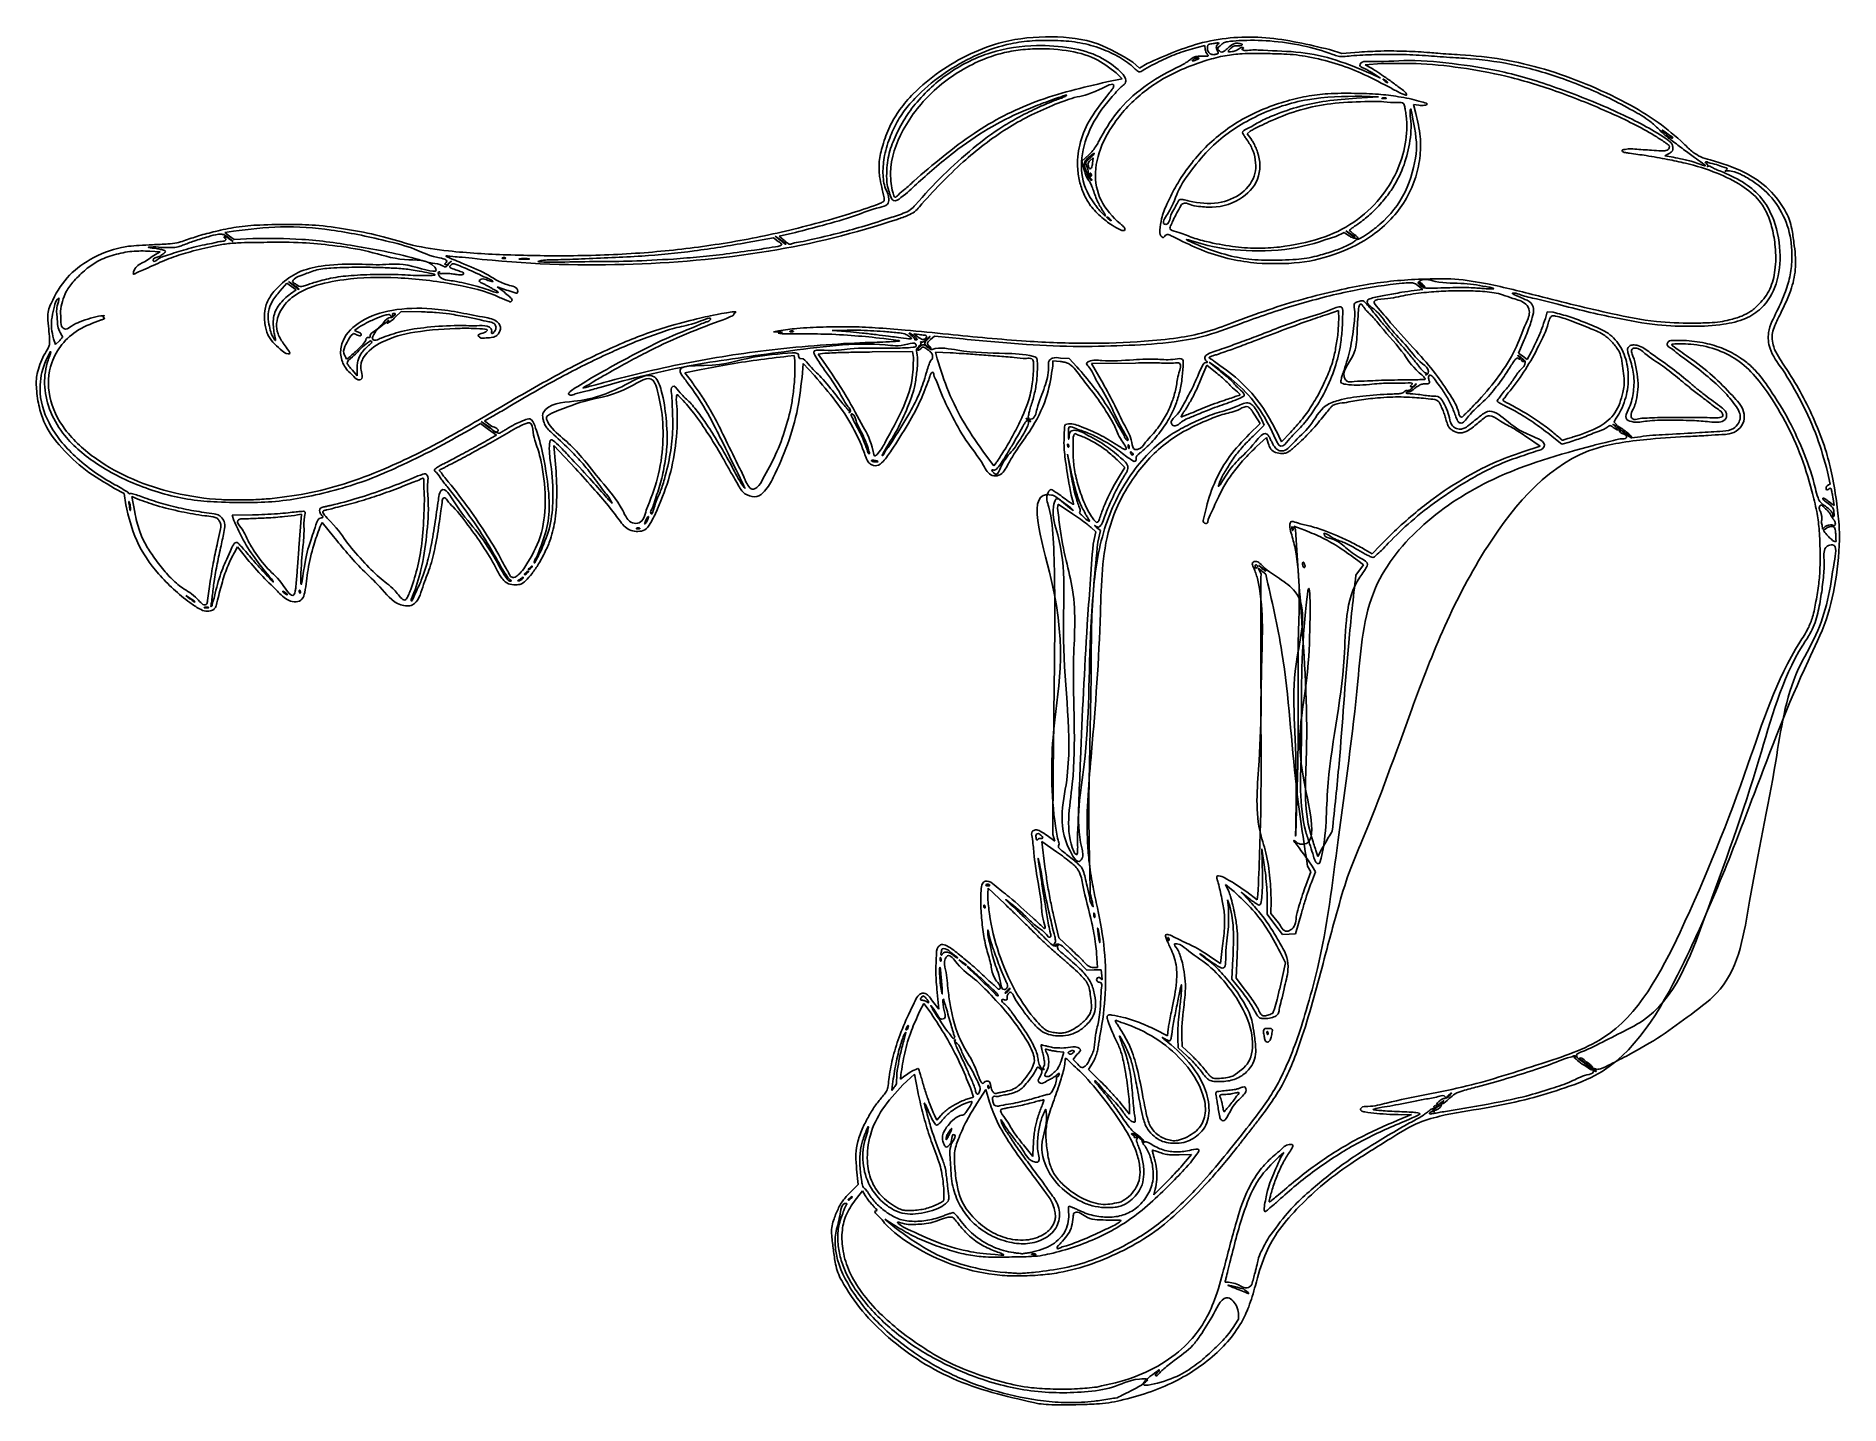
# Model space of a CAD drawing. Extents: x 1.3 to 54.4, y 20 to 60.3.
import ezdxf

# ---------------------------------------------------------------- set-up
doc = ezdxf.new("R2010")
doc.units = 0
doc.layers.add('Layer_1', color=7, linetype='CONTINUOUS')

msp = doc.modelspace()

# ---------------------------------------------------------------- linework, layer by layer
at = {"layer": 'Layer_1', "color": 7}
for p, q in [((33.598112, 59.55436), (33.796862, 59.377501)), ((35.719761, 60.044238), (35.494677, 59.985353)), ((35.526067, 59.676213), (35.526075, 59.676253)), ((35.736191, 59.926237), (35.719761, 60.044238)), ((36.10946, 59.797896), (36.109423, 59.797907)), ((39.394572, 59.923359), (39.758615, 59.803348)), ((39.758615, 59.803348), (40.271282, 59.849983)), ((32.839126, 58.970743), (33.284607, 59.059371)), ((33.284607, 59.059371), (33.109337, 59.237083)), ((33.796862, 59.377501), (34.020226, 59.507865)), ((40.927335, 59.509875), (40.451146, 59.477494)), ((40.451146, 59.477494), (40.615029, 59.385908)), ((40.635431, 59.206655), (40.896717, 59.085433)), ((40.896717, 59.085433), (40.725923, 59.195043)), ((40.188639, 58.491615), (40.84125, 58.527868)), ((40.84125, 58.527868), (40.348966, 58.55312)), ((41.056809, 58.496654), (41.056668, 58.496418)), ((41.064193, 59.000228), (41.064244, 59.000228)), ((42.026697, 58.281599), (41.871299, 58.303316)), ((41.871299, 58.303316), (41.942081, 58.038435)), ((37.058613, 57.516932), (36.966551, 57.445106)), ((36.966551, 57.445106), (37.07738, 57.300718)), ((49.387067, 57.419726), (49.387091, 57.420095)), ((49.828207, 56.981346), (49.828267, 56.98184)), ((32.100806, 56.63784), (32.302635, 56.822258)), ((32.166033, 56.383734), (32.100806, 56.63784)), ((32.433128, 56.736977), (32.34263, 56.651906)), ((32.409289, 56.570764), (32.433128, 56.736977)), ((32.409302, 56.570758), (32.409289, 56.570764)), ((49.404558, 56.863423), (49.28062, 56.795485)), ((49.28062, 56.795485), (49.519864, 56.75334)), ((27.142707, 56.04337), (27.142707, 56.04337)), ((32.359732, 56.126976), (32.359812, 56.126886)), ((32.366609, 56.265591), (32.366532, 56.265522)), ((34.972212, 55.500151), (34.972207, 55.499975)), ((32.921332, 54.936249), (32.921332, 54.936137)), ((7.097295, 54.573427), (6.845555, 54.529654)), ((6.845555, 54.529654), (6.982797, 54.426193)), ((7.086384, 54.27003), (6.943834, 54.383329)), ((6.952124, 54.356566), (7.086384, 54.27003)), ((6.982797, 54.426193), (7.120034, 54.322744)), ((7.120034, 54.322744), (7.673066, 54.352262)), ((23.010027, 54.372364), (22.236627, 54.233773)), ((23.15477, 54.271468), (23.010027, 54.372364)), ((23.221086, 54.315176), (23.062021, 54.42027)), ((23.062021, 54.42027), (23.208777, 54.303661)), ((23.661299, 54.533872), (23.180943, 54.423699)), ((23.180943, 54.423699), (23.315005, 54.308487)), ((24.121841, 54.324633), (24.121886, 54.324722)), ((39.831343, 54.530903), (39.582323, 54.418509)), ((39.960487, 54.44333), (39.831343, 54.530903)), ((40.0148, 54.49405), (39.880543, 54.58072)), ((39.880543, 54.58072), (40.002002, 54.482019)), ((40.150733, 54.395477), (40.150733, 54.395545)), ((4.935205, 53.963115), (4.637919, 53.985448)), ((4.798373, 53.888976), (4.935205, 53.963115)), ((5.630395, 54.015755), (5.630369, 54.015771)), ((13.521466, 53.689606), (13.431296, 53.619205)), ((13.448356, 53.606842), (13.521466, 53.689606)), ((15.117943, 53.785319), (15.118023, 53.784919)), ((15.788887, 53.760501), (15.788887, 53.760398)), ((20.066953, 53.751859), (20.066937, 53.751926)), ((23.381725, 54.198735), (23.381725, 54.198735)), ((37.926203, 54.104586), (37.926251, 54.104608)), ((39.019903, 53.839452), (39.019853, 53.83953)), ((13.448343, 53.606718), (13.448356, 53.606842)), ((37.259014, 53.624788), (37.258789, 53.624679)), ((8.667256, 53.038281), (8.46535, 52.80527)), ((8.805985, 52.941588), (8.667256, 53.038281)), ((8.876631, 52.982154), (8.717572, 53.087232)), ((8.717572, 53.087232), (8.864334, 52.970633)), ((8.775936, 52.72718), (8.944714, 52.844884)), ((8.944714, 52.844884), (8.805985, 52.941588)), ((9.037271, 52.865708), (9.037271, 52.865708)), ((9.462919, 53.055728), (9.462927, 53.05558)), ((14.77117, 52.852886), (14.771225, 52.852463)), ((15.145396, 52.838251), (14.87173, 52.928922)), ((14.87173, 52.928922), (15.082391, 52.772446)), ((41.89417, 52.82413), (42.148009, 52.851909)), ((42.148009, 52.851909), (42.008806, 52.958091)), ((42.102312, 52.986338), (42.102283, 52.986338)), ((44.088516, 52.922425), (44.088529, 52.922593)), ((12.039826, 52.205379), (11.865367, 52.035766)), ((12.641298, 52.193878), (12.039826, 52.205379)), ((39.664153, 52.231083), (39.329297, 52.120893)), ((39.669074, 51.976039), (39.664153, 52.231083)), ((45.755777, 52.003389), (45.811257, 52.198536)), ((45.811257, 52.198536), (45.99138, 52.181418)), ((8.290659, 51.603799), (8.290667, 51.603809)), ((10.781901, 51.734463), (10.670123, 51.648945)), ((23.009961, 51.606), (23.160972, 51.638438)), ((23.144171, 51.599439), (23.009961, 51.606)), ((23.278365, 51.592877), (23.144171, 51.599439)), ((23.151188, 51.56835), (23.278365, 51.592877)), ((23.59481, 51.62696), (23.594836, 51.626696)), ((25.180375, 51.654977), (24.737291, 51.645876)), ((24.737291, 51.645876), (25.276668, 51.601767)), ((1.797075, 51.400255), (1.852579, 51.228442)), ((1.852579, 51.228442), (1.980738, 51.354585)), ((2.046608, 51.49178), (2.046614, 51.49178)), ((10.634841, 51.558767), (10.553423, 51.48566)), ((11.004895, 51.379112), (11.005072, 51.379213)), ((11.451022, 51.421607), (11.451001, 51.421295)), ((27.001967, 51.481032), (27.00192, 51.480892)), ((27.303566, 51.526022), (27.150568, 51.547744)), ((27.150568, 51.547744), (27.268144, 51.455463)), ((27.169824, 51.468504), (27.169856, 51.46843)), ((27.755358, 51.481633), (27.639039, 51.377543)), ((28.602847, 51.395053), (27.755358, 51.481633)), ((45.135692, 51.371794), (44.966382, 50.976403)), ((45.219414, 50.792962), (45.345728, 51.027386)), ((10.406651, 50.85475), (10.432236, 50.804421)), ((10.748003, 50.307632), (10.743558, 50.530924)), ((10.834149, 50.920732), (10.83409, 50.920661)), ((23.6184, 50.90637), (23.432374, 50.886156)), ((23.638244, 50.76403), (23.6184, 50.90637)), ((23.883782, 50.672675), (23.867748, 50.402694)), ((24.218779, 50.315765), (23.883782, 50.672675)), ((24.529228, 50.974022), (24.329629, 50.948833)), ((24.329629, 50.948833), (24.471551, 50.745739)), ((27.112031, 51.026999), (25.920428, 51.013082)), ((27.13505, 50.854308), (27.112031, 51.026999)), ((28.218559, 50.987828), (27.783854, 51.008359)), ((27.783854, 51.008359), (27.836043, 50.81292)), ((31.247355, 50.754362), (31.239312, 50.595967)), ((31.456818, 50.732587), (31.247355, 50.754362)), ((31.465427, 50.832811), (31.727886, 50.816645)), ((31.727886, 50.816645), (31.950821, 50.578314)), ((33.679559, 50.687404), (32.381682, 50.670285)), ((32.381682, 50.670285), (32.665588, 50.182052)), ((35.778797, 50.619456), (35.638542, 50.275374)), ((36.035694, 50.417389), (35.778797, 50.619456)), ((36.131648, 50.513104), (35.849071, 50.710065)), ((35.849071, 50.710065), (36.151423, 50.46803)), ((44.966382, 50.976403), (45.092898, 50.884683)), ((45.055578, 50.765615), (45.055626, 50.765477)), ((45.092898, 50.884683), (45.219414, 50.792962)), ((10.603302, 50.47298), (10.748003, 50.307632)), ((10.651001, 50.285647), (10.651004, 50.285647)), ((20.780326, 50.474822), (20.403577, 50.396682)), ((20.403577, 50.396682), (20.592731, 50.147609)), ((41.592138, 50.190384), (41.592167, 50.190154)), ((36.352118, 49.608407), (36.352118, 49.608407)), ((43.803422, 49.599162), (43.803451, 49.598919)), ((14.378031, 48.904395), (14.043706, 48.709995)), ((14.612671, 48.731927), (14.378031, 48.904395)), ((14.659873, 48.788987), (14.40183, 48.966654)), ((14.40183, 48.966654), (14.646387, 48.779996)), ((14.741084, 49.119824), (14.498964, 48.980651)), ((14.498964, 48.980651), (14.703767, 48.829616)), ((37.032576, 48.593925), (37.350393, 48.90715)), ((37.350393, 48.90715), (37.199943, 49.151154)), ((37.402537, 49.009842), (37.473707, 48.857628)), ((38.757251, 49.251293), (38.757312, 49.251261)), ((49.311399, 49.082822), (49.311372, 49.083471)), ((50.595461, 48.956082), (50.595517, 48.956143)), ((14.847317, 48.559461), (14.612671, 48.731927)), ((14.687749, 48.46946), (14.847317, 48.559461)), ((26.310109, 48.371593), (26.310027, 48.371572)), ((26.549527, 48.444428), (26.549453, 48.444351)), ((37.473707, 48.857628), (37.142058, 48.533248)), ((37.539247, 48.496807), (37.24592, 48.226263)), ((37.587513, 48.322719), (37.539247, 48.496807)), ((37.905177, 48.53133), (37.979413, 48.36835)), ((37.979413, 48.36835), (38.24768, 48.644559)), ((45.599006, 48.236423), (45.205161, 48.508589)), ((46.242679, 48.294475), (46.007636, 48.486044)), ((46.578322, 48.510894), (46.578091, 48.510724)), ((48.107804, 48.632936), (48.107854, 48.63288)), ((17.177105, 47.577714), (16.544397, 48.26113)), ((16.544397, 48.26113), (16.590746, 47.707994)), ((25.762999, 48.290641), (25.762943, 48.290909)), ((29.2579, 47.977772), (29.501886, 47.655218)), ((29.865193, 48.199384), (29.86514, 48.199291)), ((31.783205, 47.476931), (31.672498, 48.00359)), ((31.672498, 48.00359), (31.769262, 47.440358)), ((31.701724, 48.283857), (31.701473, 48.283892)), ((33.479811, 48.270562), (33.479806, 48.270583)), ((33.588362, 48.027627), (33.588441, 48.027632)), ((33.977815, 48.358668), (33.977871, 48.358338)), ((37.859507, 48.339626), (37.85951, 48.339587)), ((45.093281, 48.073135), (45.599006, 48.236423)), ((46.467691, 48.359933), (46.242679, 48.294475)), ((26.096934, 47.788483), (26.096921, 47.788528)), ((29.501886, 47.655218), (29.569794, 47.743084)), ((33.367403, 47.610464), (33.139195, 47.83247)), ((33.203078, 47.355371), (33.367403, 47.610464)), ((54.151916, 47.121257), (54.071499, 47.480815)), ((3.877909, 46.844453), (3.594281, 46.993061)), ((3.924409, 46.511019), (3.877909, 46.844453)), ((22.702725, 47.270585), (22.702714, 47.270614)), ((4.036018, 46.578184), (4.035905, 46.578189)), ((4.260517, 46.685412), (4.100315, 46.755815)), ((4.100315, 46.755815), (4.188839, 46.290947)), ((8.243714, 46.693773), (8.244084, 46.693085)), ((19.263001, 46.353383), (19.262964, 46.353566)), ((31.405372, 46.523809), (31.383041, 46.406046)), ((31.82524, 46.241486), (31.405372, 46.523809)), ((54.094171, 46.618083), (54.264078, 46.484757)), ((54.264078, 46.484757), (54.225587, 46.747605)), ((7.065252, 46.204621), (7.658995, 46.212241)), ((7.113221, 46.048546), (7.065252, 46.204621)), ((9.1004, 46.231112), (8.989646, 46.211003)), ((9.028796, 45.236741), (9.1004, 46.231112)), ((9.715091, 45.990486), (9.645823, 45.848069)), ((10.042497, 45.579631), (9.715091, 45.990486)), ((19.07172, 45.821066), (19.071781, 45.82096)), ((19.295367, 46.056476), (19.295367, 46.056476)), ((32.21736, 46.216745), (32.217397, 46.216745)), ((32.510492, 45.713915), (32.377803, 45.836549)), ((32.429318, 45.351475), (32.510492, 45.713915)), ((32.534897, 45.844431), (32.647763, 45.751816)), ((32.647763, 45.751816), (32.567396, 45.407882)), ((32.62984, 46.133721), (32.629835, 46.133451)), ((38.304899, 45.851059), (38.304949, 45.851038)), ((38.671016, 45.76073), (38.348018, 45.884243)), ((38.348018, 45.884243), (38.389359, 45.781714)), ((53.90842, 45.906201), (53.924322, 45.792427)), ((53.924322, 45.792427), (54.002638, 45.871969)), ((54.041148, 45.820957), (53.946674, 45.755817)), ((54.196128, 45.918379), (54.196573, 45.91848)), ((7.217884, 45.267779), (7.126365, 45.107524)), ((7.450866, 44.975648), (7.217884, 45.267779)), ((16.172887, 45.184428), (16.172935, 45.18447)), ((40.447817, 45.185174), (40.655827, 45.06069)), ((40.655827, 45.06069), (40.891751, 45.312867)), ((54.31151, 45.655331), (54.311468, 45.65528)), ((15.874189, 44.659817), (15.874204, 44.660127)), ((37.248658, 44.736819), (37.249351, 44.73688)), ((37.409565, 44.651544), (37.300085, 44.719602)), ((37.300085, 44.719602), (37.395994, 44.638775)), ((38.663996, 44.753975), (38.663473, 44.75384)), ((40.172706, 44.437054), (40.395983, 44.742822)), ((40.395983, 44.742822), (40.228356, 44.870161)), ((15.609261, 44.329297), (15.609261, 44.329308)), ((15.654267, 44.621196), (15.654267, 44.621196)), ((15.761357, 44.512929), (15.761383, 44.513161)), ((37.517115, 44.466827), (37.292875, 44.646239)), ((37.292875, 44.646239), (37.377862, 44.476392)), ((37.520774, 44.570904), (37.520769, 44.570968)), ((5.830407, 43.753355), (5.696136, 43.840022)), ((5.696136, 43.840022), (5.817612, 43.741324)), ((5.966334, 43.654779), (5.966339, 43.654834)), ((6.338894, 43.692879), (6.338886, 43.692887)), ((6.557924, 43.90504), (6.557939, 43.905255)), ((8.641168, 43.911036), (8.641173, 43.910983)), ((8.9329, 44.050958), (8.932884, 44.050937)), ((9.0622, 43.977293), (9.062189, 43.977356)), ((12.325933, 44.017782), (12.325954, 44.017782)), ((6.355943, 43.489449), (6.355954, 43.489634)), ((30.888286, 36.679902), (30.888384, 36.679822)), ((31.072016, 36.76382), (31.302727, 36.593571)), ((31.302727, 36.593571), (31.242445, 36.79312)), ((39.479289, 36.897289), (39.479239, 36.897284)), ((31.348042, 36.288599), (30.919171, 36.588999)), ((30.919171, 36.588999), (31.010654, 35.843641)), ((31.969922, 36.674298), (31.969752, 36.67424)), ((37.484262, 35.827854), (37.403283, 36.373067)), ((37.403283, 36.373067), (37.413549, 36.027286)), ((39.010712, 36.268319), (39.052836, 36.144597)), ((39.052836, 36.144597), (39.172388, 36.36899)), ((38.69767, 35.293641), (38.848996, 35.692366)), ((38.848996, 35.692366), (38.749428, 35.858212)), ((38.984351, 35.69022), (38.861783, 35.384092)), ((38.885, 35.857699), (38.984351, 35.69022)), ((29.333791, 35.210313), (29.325747, 35.052836)), ((29.825987, 34.7492), (29.333791, 35.210313)), ((29.388763, 35.29457), (29.388805, 35.294694)), ((36.510262, 35.174981), (36.329207, 35.324209)), ((36.329207, 35.324209), (36.420758, 35.133674)), ((37.034314, 34.903227), (36.792591, 35.091553)), ((36.792591, 35.091553), (37.028498, 34.850784)), ((36.955201, 35.103657), (37.261625, 34.873099)), ((29.235247, 34.700924), (29.235273, 34.700975)), ((32.349054, 35.040623), (32.348395, 35.040067)), ((36.457951, 34.687126), (36.391403, 34.868403)), ((36.391403, 34.868403), (36.417491, 34.644756)), ((37.261625, 34.873099), (37.28639, 35.022078)), ((37.55716, 34.445109), (37.561605, 34.863879)), ((37.678659, 34.840738), (37.670192, 34.469734)), ((31.262931, 34.421845), (31.423695, 33.745398)), ((32.467534, 34.467287), (32.467595, 34.467292)), ((37.784159, 34.146215), (37.55716, 34.445109)), ((37.670192, 34.469734), (37.895371, 34.194938)), ((38.01115, 33.847307), (37.784159, 34.146215)), ((38.567331, 34.475182), (38.395442, 33.87239)), ((38.41927, 34.419717), (38.419574, 34.419701)), ((31.423695, 33.745398), (31.744843, 33.443945)), ((32.57953, 33.995939), (32.579588, 33.995939)), ((34.65644, 33.744874), (34.656271, 33.744892)), ((38.203299, 33.859848), (38.01115, 33.847307)), ((38.395442, 33.87239), (38.203299, 33.859848)), ((27.938542, 33.158785), (27.938484, 33.158816)), ((28.242715, 33.31677), (28.24267, 33.316963)), ((28.581966, 33.033227), (28.472498, 33.101275)), ((28.472498, 33.101275), (28.568415, 33.020447)), ((32.247091, 32.800285), (31.937381, 33.10954)), ((32.560916, 32.876247), (32.534183, 33.285578)), ((32.534183, 33.285578), (32.534212, 33.285414)), ((35.933227, 33.16388), (36.18389, 32.99125)), ((36.18389, 32.99125), (36.237717, 33.438013)), ((36.519768, 32.534204), (36.551582, 33.138068)), ((36.673803, 33.232077), (36.643511, 32.563665)), ((37.939734, 32.297206), (38.101461, 33.014743)), ((38.101461, 33.014743), (37.944914, 33.330949)), ((27.957248, 32.567351), (27.957214, 32.567351)), ((28.693192, 32.952574), (28.693192, 32.95264)), ((32.457877, 32.802401), (32.247091, 32.800285)), ((32.443261, 32.874924), (32.560916, 32.876247)), ((32.668654, 32.804518), (32.457877, 32.802401)), ((32.68744, 32.631793), (32.668654, 32.804518)), ((36.77399, 32.218569), (36.519768, 32.534204)), ((36.643511, 32.563665), (36.92135, 32.201445)), ((27.517606, 31.95011), (27.517638, 31.950173)), ((27.884422, 31.644278), (27.826428, 32.241305)), ((29.478256, 32.230163), (29.478256, 32.230158)), ((29.892543, 32.274743), (29.892749, 32.274814)), ((29.932508, 32.189949), (29.932516, 32.189949)), ((27.446552, 31.815087), (27.317663, 31.575851)), ((27.65438, 31.526226), (27.446552, 31.815087)), ((27.699877, 31.887089), (27.884422, 31.644278)), ((37.725652, 31.533245), (37.725652, 31.53324)), ((26.987275, 31.154394), (26.987275, 31.154201)), ((28.339489, 30.869443), (28.339418, 30.869435)), ((31.688513, 30.984505), (31.688521, 30.984433)), ((34.254337, 31.052164), (34.622092, 30.866104)), ((34.622092, 30.866104), (34.644714, 31.065269)), ((35.045436, 30.842294), (35.059009, 30.545132)), ((37.469583, 30.876436), (37.469583, 30.876457)), ((37.574977, 30.975504), (37.57499, 30.975543)), ((31.571663, 30.382083), (31.363695, 30.404758)), ((31.48452, 30.12086), (31.571663, 30.382083)), ((31.951919, 30.307984), (31.842583, 30.167072)), ((31.852055, 30.373611), (31.851981, 30.373677)), ((34.93271, 30.510149), (34.922365, 30.787247)), ((35.196926, 30.267005), (34.93271, 30.510149)), ((35.059009, 30.545132), (35.309281, 30.309304)), ((48.213806, 30.303494), (48.213846, 30.303444)), ((30.971159, 29.895565), (30.971019, 29.895792)), ((31.261547, 29.773462), (31.261484, 29.773473)), ((31.842583, 30.167072), (31.98092, 30.029116)), ((32.416126, 30.061895), (32.292703, 29.867683)), ((32.292703, 29.867683), (32.642733, 29.526661)), ((46.908905, 30.081884), (46.908905, 30.081855)), ((26.508099, 29.364535), (26.495637, 29.255162)), ((26.495637, 29.255162), (26.571848, 29.347089)), ((26.639967, 29.504153), (26.639975, 29.50423)), ((26.764401, 29.714283), (26.751119, 29.587492)), ((26.751119, 29.587492), (26.887196, 29.688555)), ((27.164292, 29.73388), (26.827927, 29.415698)), ((27.263624, 29.226613), (27.164292, 29.73388)), ((28.909208, 29.059354), (28.814998, 29.32665)), ((29.26828, 29.282795), (28.999868, 28.865573)), ((29.077124, 29.405945), (29.077174, 29.406014)), ((29.378796, 28.90601), (29.26828, 29.282795)), ((29.353656, 29.386527), (29.353812, 29.386527)), ((33.392269, 29.736479), (33.392361, 29.736415)), ((36.548803, 29.677868), (36.548975, 29.677654)), ((28.279728, 28.793228), (28.279744, 28.793223)), ((28.70739, 28.995669), (28.909208, 29.059354)), ((29.850622, 29.224602), (29.850596, 29.22461)), ((30.775952, 29.046916), (30.775844, 29.04699)), ((33.24914, 28.871267), (33.50551, 28.556895)), ((33.50551, 28.556895), (33.501092, 28.837816)), ((36.119123, 28.712356), (36.119131, 28.712425)), ((36.517802, 28.894151), (36.517739, 28.894111)), ((42.473406, 28.768614), (42.473454, 28.768556)), ((42.938031, 29.101706), (42.938052, 29.101706)), ((27.754199, 28.525589), (27.825478, 28.373869)), ((27.825478, 28.373869), (27.939685, 28.514164)), ((41.409501, 28.378571), (41.816255, 28.542062)), ((41.816255, 28.542062), (41.505627, 28.538675)), ((28.208655, 27.991768), (28.208661, 27.991768)), ((30.378593, 27.647331), (30.656863, 27.308037)), ((30.720546, 28.15772), (30.720482, 28.15772)), ((35.157259, 27.859596), (35.157259, 27.859622)), ((30.656863, 27.308037), (30.666891, 27.614285)), ((35.330932, 27.361311), (34.968736, 27.354459)), ((35.094902, 27.086809), (35.330932, 27.361311)), ((38.051393, 27.424176), (37.901245, 27.294988)), ((37.954905, 27.266638), (38.051393, 27.424176)), ((25.511512, 26.482238), (25.463009, 26.933919)), ((35.094878, 27.086774), (35.094902, 27.086809)), ((25.297308, 26.276596), (25.511512, 26.482238)), ((25.301605, 26.082326), (25.301639, 26.08263)), ((25.636927, 26.29095), (25.458259, 26.07237)), ((25.713553, 26.155227), (25.636927, 26.29095)), ((34.215978, 26.177777), (34.537409, 26.495013)), ((34.26056, 26.341401), (34.215978, 26.177777)), ((27.71684, 25.844132), (27.716951, 25.844161)), ((33.254778, 25.971053), (33.254757, 25.971048)), ((26.540563, 25.302541), (26.297645, 25.465323)), ((26.297645, 25.465323), (26.588458, 25.21817)), ((29.569995, 24.503073), (29.569995, 24.503073)), ((30.609738, 24.481367), (30.60977, 24.482224)), ((30.790092, 24.921165), (30.790065, 24.921059)), ((31.879096, 24.75842), (31.879159, 24.758454)), ((30.736069, 24.43189), (30.736043, 24.43189)), ((30.733473, 23.898222), (30.732505, 23.899098)), ((36.860456, 23.404716), (36.860456, 23.404819)), ((37.110061, 23.533375), (37.110061, 23.533402)), ((35.654925, 21.321503), (35.654925, 21.321503)), ((32.543512, 20.513437), (32.543821, 20.514485)), ((30.828631, 20.02273), (30.828401, 20.022659)), ((32.470101, 20.09644), (32.470103, 20.096409))]:
    msp.add_line(p, q, dxfattribs=at)
for points, knots in [([(3.594281, 46.993061), (3.300616, 47.16501), (2.730892, 47.498599), (2.040291, 48.154118), (1.56106, 48.776606), (1.359593, 49.391588), (1.286301, 49.887251), (1.282069, 50.324778), (1.400013, 50.648988), (1.498533, 50.905115), (1.620231, 51.083593), (1.689029, 51.245043), (1.676559, 51.440036), (1.656623, 51.706309), (1.619232, 51.983823), (1.635913, 52.241431), (1.815099, 52.64645), (2.146959, 53.230362), (2.893425, 53.79586), (3.546479, 54.049686), (4.044394, 54.133668), (4.349053, 54.157235), (4.735481, 54.175136), (5.106133, 54.18742), (5.416387, 54.213796), (5.714713, 54.312602), (6.085521, 54.446796), (6.605796, 54.572991), (7.201744, 54.712193), (7.959067, 54.764477), (8.772023, 54.779362), (9.677566, 54.752655), (10.573804, 54.609946), (11.498267, 54.43622), (12.424239, 54.120142), (13.647879, 53.947502), (15.233175, 53.860538), (17.159812, 53.830651), (19.169465, 53.911656), (21.172941, 54.134106), (22.807143, 54.432097), (24.133297, 54.759712), (25.076791, 55.024039), (25.786888, 55.253395), (26.140286, 55.385062), (26.287991, 55.457496), (26.233357, 55.756241), (26.129304, 56.104957), (26.108319, 56.641976), (26.23587, 57.136404), (26.423, 57.658992), (26.728992, 58.174502), (27.211475, 58.733417), (27.903912, 59.30149), (28.796424, 59.814941), (29.898281, 60.22747), (31.181404, 60.345332), (32.533873, 60.200608), (33.264877, 59.756713), (33.598112, 59.55436)], [0, 0, 0, 0, 1.01722, 1.973453, 2.844001, 3.336277, 3.895189, 4.349549, 4.624252, 4.924161, 5.169231, 5.271121, 5.442949, 5.741568, 6.07891, 6.280783, 6.505237, 7.396703, 8.264987, 9.256589, 9.466041, 9.778462, 10.172514, 10.62618, 10.893073, 11.101009, 11.565539, 12.076591, 12.705408, 13.398423, 14.347273, 15.146401, 16.111339, 17.066322, 17.964648, 19.037328, 20.75822, 22.728612, 24.815192, 26.788035, 28.77013, 29.797236, 30.87695, 31.734387, 31.974647, 32.077893, 32.156769, 32.796937, 33.245115, 33.726425, 34.323727, 34.905119, 35.513051, 36.530833, 37.575047, 38.592012, 40.032434, 41.414279, 42.57193, 42.57193, 42.57193, 42.57193]), ([(35.494677, 59.985353), (35.314395, 59.934646), (34.956223, 59.833904), (34.41314, 59.591898), (34.049619, 59.40717), (33.813347, 59.254942), (33.722797, 59.292317), (33.554781, 59.471295), (33.204768, 59.717809), (32.66083, 59.967853), (32.047971, 60.141131), (31.359876, 60.201492), (30.678502, 60.195339), (29.878809, 60.099098), (29.040941, 59.803891), (28.14765, 59.329407), (27.474049, 58.790493), (26.985031, 58.288229), (26.67467, 57.853595), (26.439109, 57.361292), (26.274293, 56.835098), (26.219889, 56.302526), (26.272454, 55.858756), (26.442931, 55.578509), (26.374883, 55.318515), (25.951998, 55.238614), (25.36214, 54.990055), (24.514311, 54.759301), (23.924405, 54.603404), (23.661299, 54.533872)], [0, 0, 0, 0, 0.562216, 1.116974, 1.76215, 1.838602, 1.904216, 2.031504, 2.579853, 3.167571, 3.825033, 4.478173, 5.232798, 5.867149, 6.885461, 7.875665, 8.890952, 9.458456, 9.974899, 10.484852, 11.090289, 11.619324, 12.081844, 12.410249, 12.555659, 12.804045, 13.557014, 14.574278, 15.393274, 15.393274, 15.393274, 15.393274]), ([(34.020226, 59.507865), (34.556504, 59.746183), (35.664209, 60.238438), (37.54766, 60.364056), (38.774437, 60.071331), (39.394572, 59.923359)], [0, 0, 0, 0, 1.75123, 3.617239, 5.524752, 5.524752, 5.524752, 5.524752]), ([(36.093106, 60.076374), (36.119719, 60.090139), (36.158691, 60.110296), (36.075387, 60.12877), (35.995052, 60.092971), (35.886395, 60.09824), (35.797198, 60.050717), (35.794426, 59.959359), (35.810934, 59.859227), (35.898717, 59.777939), (35.990322, 59.767121), (36.046361, 59.787801), (36.079394, 59.794967), (36.100437, 59.797017), (36.10946, 59.797896)], [0, 0, 0, 0, 0.057448, 0.084127, 0.19747, 0.340878, 0.397168, 0.476008, 0.585946, 0.700884, 0.805613, 0.843262, 0.879476, 0.906664, 0.906664, 0.906664, 0.906664]), ([(36.079083, 59.909724), (36.071323, 59.932048), (36.058784, 59.968117), (36.061951, 60.028636), (36.081554, 60.058673), (36.093106, 60.076374)], [0, 0, 0, 0, 0.070404, 0.113751, 0.175948, 0.175948, 0.175948, 0.175948]), ([(49.828267, 56.98184), (49.715215, 57.066678), (49.512154, 57.21906), (49.26277, 57.410737), (49.058929, 57.615962), (48.784968, 57.873753), (48.280458, 58.157681), (47.415262, 58.617127), (46.227323, 59.108538), (44.79387, 59.515692), (43.724014, 59.64926), (43.022446, 59.684719), (42.670857, 59.709608), (42.184345, 59.753484), (41.537691, 59.782711), (40.77504, 59.779285), (40.1827, 59.757208), (39.827953, 59.711948), (39.643103, 59.723057), (39.256072, 59.873287), (38.592886, 60.057055), (37.666144, 60.196282), (36.915397, 60.203784), (36.465191, 60.169223), (36.26883, 60.13654), (36.19486, 60.044056), (36.115613, 60.004151), (36.088165, 59.918881), (36.157816, 59.885122), (36.216412, 59.832023), (36.320272, 59.885768), (36.411856, 59.981006), (36.527099, 60.087709), (36.667787, 60.119217), (36.744173, 60.101887), (36.784613, 60.092712)], [0, 0, 0, 0, 0.424275, 0.762066, 0.941215, 1.29185, 1.886135, 2.665979, 4.235495, 5.729877, 7.123953, 7.457699, 7.837513, 8.181219, 8.923137, 9.778105, 10.469437, 10.698904, 10.850517, 11.018339, 11.936742, 12.912793, 13.826081, 14.164656, 14.291729, 14.395046, 14.505598, 14.552208, 14.623964, 14.700166, 14.773251, 14.931288, 15.116006, 15.225496, 15.348672, 15.348672, 15.348672, 15.348672]), ([(36.784613, 60.092712), (36.80889, 60.086015), (36.849258, 60.074878), (36.786529, 60.034999), (36.726155, 60.036369), (36.646699, 60.04041), (36.566744, 60.025922), (36.507478, 59.981304), (36.459186, 59.934167), (36.428994, 59.902806), (36.395203, 59.852729), (36.527601, 59.8604), (36.606409, 59.877495), (36.682819, 59.918192), (36.716335, 59.936043)], [0, 0, 0, 0, 0.051925, 0.086343, 0.162703, 0.24925, 0.31963, 0.401767, 0.467608, 0.51818, 0.543371, 0.615818, 0.755148, 0.864017, 0.864017, 0.864017, 0.864017]), ([(40.615029, 59.385908), (40.664034, 59.355628), (40.790496, 59.277487), (40.999608, 59.132351), (41.247757, 58.963961), (41.472794, 58.781571), (41.614327, 58.698318), (41.694976, 58.566431), (41.529583, 58.611408), (41.389219, 58.690322), (40.946433, 58.924957), (40.364517, 59.233686), (39.567281, 59.529629), (38.922785, 59.684919), (38.412694, 59.770308), (37.995378, 59.798695), (37.461813, 59.805637), (36.885342, 59.814972), (36.300761, 59.752246), (35.506201, 59.539951), (34.483623, 59.127138), (33.425884, 58.299424), (32.732522, 57.3351), (32.429961, 56.345129), (32.595989, 55.429039), (33.038224, 54.959963), (33.303354, 54.725125), (33.367857, 54.670923), (33.367713, 54.534709), (32.981098, 54.744889), (32.744653, 54.91356), (32.384644, 55.252457), (32.169247, 55.619055), (32.026993, 55.999389), (31.951999, 56.500998), (32.000758, 57.133847), (32.305583, 57.875642), (32.687464, 58.363053), (32.937458, 58.687602), (33.019431, 58.778821), (33.079873, 58.992168), (32.370302, 58.581908), (31.943036, 58.554873), (30.943721, 58.174259), (29.839167, 57.619041), (28.507749, 56.587472), (27.675049, 55.705725), (27.173901, 55.133984), (26.941681, 55.017667), (25.537187, 54.539361), (22.771392, 53.853718), (18.501951, 53.507585), (15.597551, 53.60365), (13.760086, 53.814329), (13.579301, 53.818623), (13.315957, 53.856905), (13.467443, 53.783497), (13.590123, 53.730575), (13.983171, 53.564451), (14.54543, 53.351629), (14.993142, 53.002461), (15.488575, 52.926076), (15.469689, 52.730038), (15.306798, 52.793129), (15.213407, 52.819238), (15.145396, 52.838251)], [0, 0, 0, 0, 0.172884, 0.446138, 0.760729, 1.085184, 1.270335, 1.332872, 1.409875, 1.606348, 1.937669, 2.823081, 3.638253, 4.462757, 4.812626, 5.188094, 5.716096, 6.413741, 6.916326, 7.473524, 8.877216, 10.192834, 11.448876, 12.386345, 13.224804, 14.110054, 14.233128, 14.310369, 14.346285, 14.595131, 15.067875, 15.554909, 15.959471, 16.354534, 16.761052, 17.474157, 18.229265, 19.129173, 19.324311, 19.456186, 19.499045, 19.934232, 20.71327, 21.394117, 22.909934, 24.523239, 26.368959, 26.573062, 26.781759, 27.136006, 31.033936, 35.307835, 39.788877, 40.176889, 40.456633, 40.567673, 40.6326, 40.808406, 41.057419, 41.854955, 42.583973, 42.925378, 42.974079, 43.063987, 43.304916, 43.304916, 43.304916, 43.304916]), ([(24.121886, 54.324722), (24.376726, 54.382499), (24.877433, 54.496018), (25.630721, 54.702992), (26.280967, 54.909722), (26.760904, 55.066869), (27.050864, 55.182499), (27.414736, 55.598365), (27.99281, 56.230903), (28.858594, 57.003735), (29.616026, 57.578897), (30.277201, 57.955034), (30.799206, 58.218303), (31.212297, 58.388634), (31.480444, 58.491647), (31.582068, 58.525554), (31.715693, 58.615163), (31.191315, 58.432052), (30.944851, 58.344206), (30.162588, 58.035365), (29.31088, 57.598626), (28.258852, 56.870916), (27.392052, 56.121804), (26.907514, 55.656743), (26.540028, 55.396869), (26.453024, 55.610619), (26.420312, 55.730028), (26.394278, 55.817539), (26.352194, 55.941135), (26.343839, 56.150945), (26.350039, 56.431504), (26.39434, 56.826803), (26.557722, 57.293755), (26.822775, 57.825623), (27.332713, 58.533592), (28.1622, 59.291884), (29.405696, 59.900334), (30.649805, 60.076798), (31.738592, 60.005335), (32.604036, 59.7669), (33.112187, 59.397905), (33.376015, 59.13429), (33.414354, 58.941866), (33.284287, 58.852376), (33.166975, 58.734734), (33.026752, 58.57854), (32.67705, 58.173546), (32.241907, 57.508678), (32.023573, 56.515238), (32.172542, 55.804925), (32.484986, 55.354453), (32.577568, 55.224561), (32.818027, 54.971561), (32.775356, 55.076521), (32.734571, 55.140274), (32.665741, 55.250449), (32.587579, 55.392259), (32.512735, 55.559182), (32.45317, 55.729211), (32.401953, 55.879701), (32.354878, 55.996333), (32.298112, 56.074353), (32.243682, 56.148622), (32.204095, 56.254925), (32.179396, 56.338514), (32.166033, 56.383734)], [0, 0, 0, 0, 0.783735, 1.539876, 2.344357, 2.82477, 3.066695, 3.259977, 4.460021, 5.654397, 6.730925, 7.305583, 7.935296, 8.479149, 8.657183, 8.78059, 8.823605, 9.064501, 9.590365, 10.181125, 11.335242, 12.568732, 14.012686, 14.612676, 14.849453, 15.041017, 15.143952, 15.241069, 15.311349, 15.535656, 15.861548, 16.156869, 16.723718, 17.333716, 17.935312, 19.332528, 20.657039, 22.02755, 23.047705, 23.922089, 24.676684, 24.902855, 25.035055, 25.193968, 25.321908, 25.5459, 25.817922, 26.93178, 27.890947, 28.777398, 29.082979, 29.395743, 29.563318, 29.594543, 29.682455, 29.808436, 29.975271, 30.171371, 30.355299, 30.515497, 30.649274, 30.729448, 30.804278, 30.924525, 31.066249, 31.066249, 31.066249, 31.066249]), ([(33.109337, 59.237083), (32.909196, 59.388952), (32.4732, 59.71979), (31.603979, 59.928259), (30.7892, 59.96563), (30.093403, 59.898096), (29.555064, 59.773514), (28.73248, 59.46264), (27.711695, 58.793993), (26.794552, 57.640981), (26.428829, 56.638572), (26.475087, 55.971994), (26.50947, 55.773023), (26.583767, 55.524279), (26.730716, 55.692582), (26.9008, 55.815605), (27.054038, 55.959885), (27.142707, 56.04337)], [0, 0, 0, 0, 0.746948, 1.627184, 2.620733, 3.191185, 3.718323, 4.273417, 5.824355, 7.30751, 8.630778, 8.938025, 9.225172, 9.36508, 9.471145, 9.729208, 10.083591, 10.083591, 10.083591, 10.083591]), ([(40.271282, 59.849983), (40.485214, 59.86208), (40.949959, 59.888361), (41.643362, 59.879849), (42.200835, 59.846546), (42.613817, 59.810133), (42.912136, 59.78999), (43.550724, 59.756133), (44.502284, 59.657234), (45.750818, 59.362711), (46.962906, 58.923566), (48.08479, 58.401619), (49.057907, 57.823014), (49.691744, 57.295506), (50.073473, 56.914543), (50.335025, 56.747662), (50.858288, 56.608418), (51.57522, 56.380428), (52.370236, 55.848677), (52.768696, 55.302608), (52.964654, 54.894279), (53.032187, 54.592063), (53.094942, 54.132644), (53.165518, 53.544146), (53.017156, 52.826811), (52.747225, 52.270744), (52.535721, 51.84102), (52.440738, 51.589333), (52.439997, 51.37423), (52.477577, 51.130698), (52.671606, 50.794256), (52.992842, 50.31454), (53.384243, 49.658842), (53.741403, 48.879814), (54.035982, 48.115285), (54.221466, 47.321191), (54.347824, 46.578663), (54.45411, 45.599979), (54.367168, 44.445551), (54.082566, 43.108413), (53.057296, 41.036602), (51.749484, 37.555046), (50.140538, 33.362093), (48.204643, 29.976745), (46.199332, 29.279494), (45.121356, 28.951605), (43.924268, 28.714675), (42.839663, 28.563396), (41.89171, 28.2848), (41.049732, 27.738759), (40.089273, 27.160993), (39.153924, 26.46787), (38.436688, 25.780841), (37.856243, 25.114644), (37.439984, 24.350268), (37.265179, 23.694138), (37.123211, 23.187345), (37.026514, 22.901119), (36.777973, 22.294363), (36.102484, 21.448054), (34.81204, 20.585282), (33.672811, 20.207233), (32.884995, 20.045196), (32.468892, 20.009218), (32.001659, 19.995161), (31.531871, 19.985442), (31.144624, 19.989325), (30.92487, 20.012556), (30.828631, 20.02273)], [0, 0, 0, 0, 0.642684, 1.396166, 2.078645, 2.317687, 2.639898, 2.975541, 4.236348, 5.503705, 6.813474, 8.097285, 9.211822, 10.199275, 10.56205, 10.828223, 11.117331, 12.177714, 13.077326, 13.933005, 14.169862, 14.431109, 14.856387, 15.564706, 16.192498, 17.0221, 17.409826, 17.634928, 17.818278, 18.048572, 18.365748, 18.96711, 19.789008, 20.64946, 21.536756, 22.241023, 23.091414, 23.796469, 25.188387, 26.545455, 27.866698, 32.099874, 37.628078, 41.721124, 42.806076, 43.898718, 45.112298, 46.457072, 47.187278, 48.050776, 49.447057, 50.557323, 51.531965, 52.42342, 53.197301, 54.118007, 54.451791, 54.776835, 55.023681, 56.41702, 57.93146, 59.63164, 59.977898, 60.34281, 60.882457, 61.380305, 61.752739, 62.04293, 62.04293, 62.04293, 62.04293]), ([(32.302635, 56.822258), (32.342032, 56.862524), (32.42334, 56.945625), (32.524765, 57.081129), (32.73264, 57.474828), (33.112786, 58.122207), (33.906322, 58.853214), (34.590724, 59.245231), (35.023181, 59.452933), (35.155164, 59.52977), (35.271566, 59.610319), (35.369029, 59.691463), (35.497732, 59.729708), (35.63977, 59.725612), (35.726179, 59.731302), (35.835826, 59.730047), (35.804077, 59.775811), (35.773345, 59.804667), (35.749756, 59.862558), (35.740807, 59.904567), (35.736191, 59.926237)], [0, 0, 0, 0, 0.168938, 0.348654, 0.505049, 1.503864, 2.583431, 3.69623, 3.858968, 4.022883, 4.153243, 4.284799, 4.397426, 4.552105, 4.680816, 4.73535, 4.762832, 4.81086, 4.873769, 4.9408, 4.9408, 4.9408, 4.9408]), ([(35.526075, 59.676253), (35.510169, 59.676533), (35.47661, 59.677124), (35.425135, 59.658658), (35.392765, 59.634552), (35.333939, 59.59182), (35.405801, 59.586876), (35.457823, 59.621681), (35.515631, 59.63014), (35.567742, 59.668044), (35.540474, 59.673389), (35.526067, 59.676213)], [0, 0, 0, 0, 0.047935, 0.101134, 0.151652, 0.20107, 0.22307, 0.317198, 0.393476, 0.421559, 0.453015, 0.453015, 0.453015, 0.453015]), ([(36.109423, 59.797907), (36.11329, 59.802956), (36.126025, 59.819584), (36.103265, 59.862022), (36.088177, 59.891785), (36.079083, 59.909724)], [0, 0, 0, 0, 0.018147, 0.059755, 0.122876, 0.122876, 0.122876, 0.122876]), ([(36.716335, 59.936043), (36.750357, 59.965217), (36.7926, 60.00144), (36.884807, 59.969028), (36.839751, 59.952962), (36.80977, 59.942272)], [0, 0, 0, 0, 0.127521, 0.158335, 0.219614, 0.219614, 0.219614, 0.219614]), ([(36.80977, 59.942272), (36.820061, 59.93227), (36.877641, 59.876312), (37.118693, 59.924735), (37.663286, 59.882961), (38.541764, 59.877333), (39.61696, 59.634859), (40.290478, 59.351686), (40.635431, 59.206655)], [0, 0, 0, 0, 0.042182, 0.23601, 0.644012, 1.749985, 2.817277, 3.937802, 3.937802, 3.937802, 3.937802]), ([(40.725923, 59.195043), (40.691628, 59.216443), (40.622324, 59.259686), (40.518869, 59.316325), (40.415399, 59.375263), (40.261687, 59.417918), (40.335481, 59.577768), (40.897732, 59.549612), (41.790468, 59.647448), (43.171506, 59.50099), (44.670508, 59.268107), (46.238755, 58.763166), (47.799797, 58.138994), (48.860665, 57.599442), (49.370386, 57.260906), (49.485185, 57.161843), (49.512868, 57.061777), (49.52058, 56.977622), (49.478681, 56.903803), (49.431665, 56.87819), (49.404558, 56.863423)], [0, 0, 0, 0, 0.121773, 0.246076, 0.346156, 0.507051, 0.58289, 0.775279, 2.001926, 3.468722, 4.837733, 6.573039, 8.383149, 9.893387, 10.110375, 10.234858, 10.332092, 10.414365, 10.481277, 10.572372, 10.572372, 10.572372, 10.572372]), ([(23.160972, 51.638438), (23.340672, 51.662728), (23.77759, 51.721786), (24.474311, 51.751827), (25.244862, 51.76309), (26.05051, 51.728406), (27.023774, 51.65147), (28.504834, 51.496375), (30.301494, 51.32507), (32.228687, 51.243969), (33.719091, 51.30151), (34.866337, 51.404001), (35.737848, 51.577405), (36.61634, 51.898996), (37.568839, 52.258987), (38.609957, 52.578276), (39.582891, 52.821509), (40.475989, 53.004499), (41.305167, 53.116847), (42.167025, 53.164563), (43.093012, 53.187134), (44.241646, 52.997756), (45.776904, 52.603301), (47.425787, 52.193473), (48.936458, 51.883375), (49.899589, 51.859228), (50.525109, 51.867983), (50.893768, 51.891406), (51.211769, 51.964421), (51.523008, 52.051147), (51.825699, 52.208717), (52.119552, 52.467344), (52.405907, 52.86423), (52.554252, 53.457843), (52.548432, 54.06538), (52.456663, 54.633847), (52.306102, 55.095674), (52.027174, 55.553018), (51.518926, 55.956816), (50.777182, 56.322657), (50.030349, 56.550522), (49.326655, 56.695078), (48.773969, 56.797808), (48.36152, 56.849827), (48.129611, 56.883458), (48.056431, 56.896338), (47.988412, 56.957648), (48.212793, 57.009266), (48.436477, 56.980433), (48.823673, 56.964816), (49.120158, 56.940456), (49.288767, 56.932169), (49.386209, 56.972383), (49.436843, 57.087401), (49.247901, 57.210537), (48.756146, 57.542134), (47.695471, 58.063443), (46.278529, 58.642848), (44.826513, 59.109481), (43.434659, 59.375706), (42.154377, 59.530453), (41.317299, 59.516415), (40.927335, 59.509875)], [0, 0, 0, 0, 0.543787, 1.322151, 2.089788, 2.85546, 3.740134, 5.018421, 7.322816, 9.153927, 10.800019, 11.793682, 12.607457, 13.456498, 14.595377, 15.663168, 16.720707, 17.60315, 18.397048, 19.227879, 20.193166, 21.167057, 22.706769, 24.949053, 26.268176, 27.319181, 27.829671, 28.146729, 28.424095, 28.806871, 29.113355, 29.438175, 29.974549, 30.552973, 31.239651, 31.785929, 32.275955, 32.687832, 33.374441, 34.185265, 35.162647, 35.70555, 36.341668, 36.845226, 36.959701, 37.036716, 37.0775, 37.177947, 37.467928, 37.959997, 38.240457, 38.381608, 38.457391, 38.545962, 38.693209, 39.017633, 40.458869, 42.100979, 43.660951, 45.010354, 46.350584, 47.519503, 47.519503, 47.519503, 47.519503]), ([(41.064244, 59.000228), (41.052536, 59.01004), (41.031217, 59.027908), (41.006174, 59.040591), (40.980212, 59.060492), (40.973669, 59.039501), (40.997234, 59.02344), (41.019253, 58.998351), (41.053254, 58.971939), (41.07783, 58.959198), (41.103895, 58.939345), (41.110358, 58.960339), (41.087085, 58.976443), (41.072956, 58.991123), (41.064193, 59.000228)], [0, 0, 0, 0, 0.043991, 0.080111, 0.101183, 0.109261, 0.133506, 0.173075, 0.217092, 0.253194, 0.274266, 0.282338, 0.30658, 0.346173, 0.346173, 0.346173, 0.346173]), ([(27.142707, 56.04337), (27.716927, 56.53821), (28.804943, 57.475819), (30.750546, 58.482946), (32.12527, 58.804019), (32.839126, 58.970743)], [0, 0, 0, 0, 2.269052, 4.29934, 6.492416, 6.492416, 6.492416, 6.492416]), ([(37.258789, 53.624679), (37.002944, 53.659418), (36.476748, 53.730866), (35.713048, 53.963796), (35.128538, 54.238606), (34.784817, 54.407195), (34.636297, 54.493355), (34.548875, 54.44731), (34.491172, 54.349928), (34.392165, 54.466158), (34.402721, 54.657877), (34.442609, 54.978136), (34.607005, 55.393111), (34.966402, 56.109493), (35.627918, 57.012746), (36.738239, 57.892156), (37.816261, 58.33152), (38.6996, 58.555415), (39.396339, 58.636459), (40.105677, 58.63627), (40.805449, 58.618359), (41.425659, 58.543537), (41.923735, 58.445052), (42.148582, 58.367669), (42.294095, 58.340153), (42.247997, 58.283812), (42.1887, 58.281011), (42.112656, 58.272576), (42.056075, 58.278515), (42.026697, 58.281599)], [0, 0, 0, 0, 0.772937, 1.589699, 2.395573, 2.668891, 2.792969, 2.851296, 2.958055, 3.035055, 3.203814, 3.540312, 3.993743, 4.53414, 5.9459, 7.310704, 8.728977, 9.40145, 10.041629, 10.825836, 11.532194, 12.125907, 12.74255, 12.92545, 13.000441, 13.035526, 13.094925, 13.176663, 13.264939, 13.264939, 13.264939, 13.264939]), ([(40.348966, 58.55312), (39.811672, 58.544155), (38.758923, 58.526588), (37.283545, 58.043696), (36.168918, 57.345153), (35.462344, 56.56214), (34.905007, 55.815404), (34.804392, 55.315089), (34.434229, 54.804051), (34.671899, 54.744273), (34.698241, 55.060044), (34.830781, 55.240092), (34.906885, 55.399664), (34.956339, 55.475735), (34.972212, 55.500151)], [0, 0, 0, 0, 1.603605, 3.142032, 4.603674, 5.463131, 6.358653, 7.173994, 7.478945, 7.517721, 7.833508, 8.076612, 8.26189, 8.349467, 8.349467, 8.349467, 8.349467]), ([(34.972207, 55.499975), (34.989468, 55.503301), (35.041272, 55.513281), (35.141397, 55.490564), (35.492967, 55.400537), (36.092472, 55.341032), (36.832431, 55.630113), (37.214739, 56.142981), (37.233935, 56.602367), (37.159325, 56.933014), (37.030743, 57.175854), (36.914447, 57.32949), (36.866553, 57.406913), (36.799782, 57.516571), (37.089721, 57.640024), (37.337312, 57.812037), (37.87597, 58.043674), (38.514344, 58.262171), (39.329362, 58.429258), (39.890593, 58.469986), (40.188639, 58.491615)], [0, 0, 0, 0, 0.052385, 0.157214, 0.301054, 1.149039, 1.907146, 2.596413, 2.912414, 3.260638, 3.601858, 3.730615, 3.832438, 3.885837, 4.078797, 4.491739, 4.967015, 5.755443, 6.547197, 7.443831, 7.443831, 7.443831, 7.443831]), ([(41.056668, 58.496418), (41.044632, 58.499139), (41.019642, 58.504788), (40.980921, 58.501827), (40.954189, 58.501872), (40.926101, 58.482899), (40.97109, 58.477341), (41.003416, 58.477928), (41.036455, 58.476806), (41.079208, 58.486107), (41.063788, 58.493368), (41.056809, 58.496654)], [0, 0, 0, 0, 0.037024, 0.076865, 0.11215, 0.126929, 0.148759, 0.19742, 0.245442, 0.265671, 0.282398, 0.282398, 0.282398, 0.282398]), ([(37.926251, 54.104608), (38.334061, 54.169983), (39.101273, 54.292973), (40.130032, 54.789655), (40.887757, 55.483857), (41.395704, 56.288813), (41.665872, 57.126946), (41.68958, 57.759329), (41.632929, 58.133547), (41.611769, 58.245243), (41.576413, 58.37415), (41.302281, 58.347722), (40.959552, 58.400647), (40.283405, 58.387382), (39.470733, 58.359155), (38.54167, 58.171547), (37.875553, 57.918115), (37.426297, 57.707941), (37.21195, 57.607214), (37.098668, 57.540516), (37.058613, 57.516932)], [0, 0, 0, 0, 1.234002, 2.321521, 3.372709, 4.275362, 5.148683, 5.983787, 6.15013, 6.275747, 6.334451, 6.523244, 6.922773, 7.484741, 8.488813, 9.387327, 10.305431, 10.620919, 10.875754, 11.015151, 11.015151, 11.015151, 11.015151]), ([(41.942081, 58.038435), (41.993287, 57.812735), (42.09137, 57.380421), (42.078608, 56.717345), (41.926384, 56.077011), (41.645674, 55.460402), (41.21709, 54.901957), (40.568149, 54.35002), (39.65892, 53.882851), (38.491543, 53.592069), (37.677277, 53.613685), (37.259014, 53.624788)], [0, 0, 0, 0, 0.692267, 1.325996, 1.969081, 2.655393, 3.342763, 4.063393, 5.194725, 6.37865, 7.629128, 7.629128, 7.629128, 7.629128]), ([(39.019853, 53.83953), (39.17139, 53.881519), (39.461317, 53.961852), (39.826373, 54.101512), (40.058207, 54.213623), (40.157228, 54.297262), (40.201828, 54.325473), (40.286644, 54.354527), (40.433777, 54.427361), (40.642955, 54.58069), (41.111936, 54.960718), (41.686671, 55.646795), (42.020595, 56.972576), (41.939575, 57.413418), (41.794182, 58.214962), (41.755697, 58.052294), (41.826735, 57.745362), (41.770352, 57.143255), (41.583594, 56.428001), (41.280255, 55.846776), (40.929728, 55.398237), (40.598985, 55.064902), (40.320408, 54.838038), (40.11326, 54.7059), (40.047734, 54.646761), (39.97624, 54.60228), (40.018131, 54.562805), (40.056727, 54.526265), (40.129147, 54.463295), (40.198281, 54.434023), (40.246202, 54.348352), (40.161767, 54.358323), (40.1051, 54.367922), (40.032241, 54.399382), (39.985071, 54.428272), (39.960487, 54.44333)], [0, 0, 0, 0, 0.471166, 0.901451, 1.174985, 1.234087, 1.290078, 1.331867, 1.502389, 1.780089, 2.108063, 3.310052, 4.474512, 5.678521, 5.809383, 5.849248, 6.081864, 6.834876, 7.560912, 8.318753, 8.773272, 9.268131, 9.717445, 9.867106, 9.976695, 10.023251, 10.054192, 10.117112, 10.198929, 10.328598, 10.362544, 10.426814, 10.484591, 10.564846, 10.65221, 10.65221, 10.65221, 10.65221]), ([(49.387091, 57.420095), (49.359977, 57.442791), (49.31101, 57.483779), (49.262716, 57.511346), (49.19686, 57.560508), (49.205042, 57.508693), (49.261051, 57.480136), (49.349697, 57.40717), (49.417382, 57.316931), (49.554414, 57.310922), (49.465093, 57.368996), (49.387067, 57.419726)], [0, 0, 0, 0, 0.099974, 0.180548, 0.225317, 0.241554, 0.304852, 0.405781, 0.591978, 0.614554, 0.770509, 0.770509, 0.770509, 0.770509]), ([(37.07738, 57.300718), (37.100779, 57.265362), (37.153577, 57.185583), (37.217998, 57.051198), (37.362832, 56.708821), (37.377167, 56.059482), (36.732285, 55.411495), (36.061324, 55.249429), (35.586014, 55.298768), (35.353128, 55.31743), (35.178701, 55.414679), (35.036784, 55.372468), (34.967548, 55.231574), (34.873929, 55.069025), (34.783666, 54.882118), (34.729907, 54.755306), (34.65785, 54.599765), (35.023483, 54.537039), (35.303639, 54.386741), (35.878284, 54.233912), (36.507057, 54.114029), (37.234578, 54.050256), (37.698467, 54.086696), (37.926203, 54.104586)], [0, 0, 0, 0, 0.127086, 0.286766, 0.44561, 1.245765, 2.037213, 2.995435, 3.20557, 3.470488, 3.697269, 3.759041, 3.891447, 4.133667, 4.341989, 4.498915, 4.570977, 4.794394, 5.254592, 5.718424, 6.496426, 7.206603, 7.89147, 7.89147, 7.89147, 7.89147]), ([(49.519864, 56.75334), (49.617548, 56.730983), (49.845718, 56.678763), (50.068697, 56.644392), (50.565645, 56.4463), (50.315213, 56.621273), (50.132685, 56.760778), (49.940783, 56.899794), (49.828207, 56.981346)], [0, 0, 0, 0, 0.285923, 0.667854, 0.977228, 1.080992, 1.365796, 1.769973, 1.769973, 1.769973, 1.769973]), ([(32.359812, 56.126886), (32.349028, 56.139517), (32.325137, 56.167501), (32.303506, 56.221173), (32.292477, 56.283424), (32.283503, 56.352547), (32.264137, 56.42491), (32.238876, 56.498252), (32.205052, 56.57312), (32.253025, 56.663146), (32.331866, 56.717624), (32.40501, 56.786927), (32.446723, 56.818921), (32.474376, 56.873617), (32.411947, 56.841242), (32.370793, 56.806405), (32.287293, 56.7311), (32.195032, 56.660402), (32.164811, 56.52086), (32.215416, 56.383899), (32.263438, 56.226076), (32.305623, 56.138202), (32.384426, 56.054624), (32.402195, 56.089027), (32.379945, 56.105693), (32.367464, 56.118834), (32.359732, 56.126976)], [0, 0, 0, 0, 0.04959, 0.109866, 0.170496, 0.23913, 0.319029, 0.393501, 0.476022, 0.548249, 0.673961, 0.768771, 0.835194, 0.861234, 0.893879, 0.967806, 1.068829, 1.212409, 1.308161, 1.471238, 1.648874, 1.771119, 1.843836, 1.851565, 1.873704, 1.909751, 1.909751, 1.909751, 1.909751]), ([(32.34263, 56.651906), (32.325212, 56.634391), (32.294358, 56.603363), (32.27171, 56.5395), (32.291137, 56.479533), (32.324799, 56.387794), (32.410679, 56.46259), (32.409886, 56.524862), (32.409302, 56.570758)], [0, 0, 0, 0, 0.074092, 0.131247, 0.1877, 0.277005, 0.325006, 0.459539, 0.459539, 0.459539, 0.459539]), ([(54.071499, 47.480815), (53.977699, 47.820656), (53.782467, 48.527991), (53.316504, 49.54124), (52.831909, 50.400724), (52.350193, 51.021277), (52.28932, 51.666653), (52.585725, 52.200827), (52.828314, 52.751591), (52.983847, 53.281145), (53.046429, 53.903435), (52.965777, 54.642526), (52.592826, 55.417616), (52.094601, 55.90975), (51.64599, 56.180166), (51.383631, 56.315813), (51.167639, 56.360204), (51.098764, 56.346032), (51.045882, 56.33954), (51.071259, 56.357601), (51.08903, 56.3647), (51.108202, 56.38249), (51.123557, 56.436045), (50.947051, 56.461157), (50.804247, 56.546409), (50.606966, 56.569084), (50.504375, 56.622378), (50.453544, 56.600781), (50.506486, 56.572348), (50.526474, 56.545835), (50.541946, 56.514217), (50.539943, 56.492081), (50.520982, 56.477124), (50.539883, 56.473608), (50.554213, 56.486611), (50.578685, 56.493136), (50.604629, 56.49337), (50.632275, 56.466075), (50.702555, 56.432025), (50.826391, 56.375249), (51.159199, 56.245166), (51.633981, 56.011721), (52.144164, 55.572017), (52.537383, 54.890249), (52.715021, 54.013407), (52.633487, 53.043555), (52.226345, 52.32877), (51.629152, 51.953875), (50.930359, 51.796), (50.056883, 51.754501), (48.990933, 51.796102), (47.661861, 52.03748), (46.472522, 52.318031), (45.554627, 52.572504), (45.097572, 52.653231), (44.895902, 52.753167), (44.737862, 52.742477), (44.97099, 52.649783), (45.08827, 52.585087), (45.331653, 52.501586), (45.437853, 52.27031), (45.377844, 52.053006), (45.311186, 51.826386), (45.231355, 51.605839), (45.167659, 51.450003), (45.135692, 51.371794)], [0, 0, 0, 0, 1.056425, 2.198819, 3.329203, 4.029833, 4.503173, 5.174596, 5.810624, 6.31885, 6.820066, 7.680291, 8.51351, 9.347804, 9.746924, 10.066181, 10.26861, 10.322873, 10.347477, 10.360306, 10.390217, 10.415476, 10.433799, 10.544244, 10.776273, 11.029256, 11.099328, 11.116422, 11.161869, 11.203262, 11.235591, 11.258825, 11.272963, 11.280212, 11.302281, 11.330448, 11.354769, 11.375098, 11.442406, 11.588985, 11.783639, 12.514514, 13.166353, 13.770672, 14.842382, 15.797903, 16.641819, 17.195315, 17.864679, 18.767095, 19.815723, 21.05628, 22.815806, 23.463368, 23.944022, 24.153705, 24.19338, 24.321227, 24.545732, 24.80514, 24.988025, 25.255942, 25.451706, 25.703434, 25.957055, 25.957055, 25.957055, 25.957055]), ([(32.366532, 56.265522), (32.361899, 56.274486), (32.354922, 56.287984), (32.336407, 56.268455), (32.344068, 56.241879), (32.346372, 56.216533), (32.355469, 56.191503), (32.376943, 56.194613), (32.382108, 56.216156), (32.379576, 56.240341), (32.37115, 56.256747), (32.366609, 56.265591)], [0, 0, 0, 0, 0.022316, 0.033602, 0.064622, 0.097263, 0.117439, 0.130446, 0.14985, 0.17498, 0.204364, 0.204364, 0.204364, 0.204364]), ([(32.921332, 54.936137), (32.909624, 54.945962), (32.888309, 54.963849), (32.863302, 54.976511), (32.837252, 54.996421), (32.830867, 54.975348), (32.854454, 54.959438), (32.876402, 54.934256), (32.910416, 54.907944), (32.934939, 54.895187), (32.961071, 54.875359), (32.967424, 54.896422), (32.944099, 54.912392), (32.930034, 54.92713), (32.921332, 54.936249)], [0, 0, 0, 0, 0.044002, 0.080113, 0.101189, 0.109258, 0.133567, 0.173005, 0.217005, 0.253108, 0.274168, 0.282238, 0.306558, 0.346022, 0.346022, 0.346022, 0.346022]), ([(15.082391, 52.772446), (15.129432, 52.729461), (15.204741, 52.660643), (15.337278, 52.558063), (15.272017, 52.475107), (15.193916, 52.521719), (15.093064, 52.551319), (14.579287, 52.795147), (13.525574, 53.052139), (11.971536, 53.229983), (10.564703, 53.205618), (9.509996, 52.995395), (8.827757, 52.683739), (8.471108, 52.256116), (8.349452, 51.86048), (8.395161, 51.526531), (8.573422, 51.256735), (8.681058, 51.10992), (8.786149, 50.966761), (8.645436, 50.944926), (8.509968, 51.075231), (8.311951, 51.23497), (8.154585, 51.423986), (8.077008, 51.603064), (8.036918, 51.764837), (8.005561, 52.005524), (8.015918, 52.324952), (8.189159, 52.692966), (8.520755, 53.047871), (9.00674, 53.405045), (9.784059, 53.580826), (10.600954, 53.621041), (11.574465, 53.557158), (12.116388, 53.667845), (13.203562, 53.279613), (12.844321, 53.760801), (12.040701, 53.664775), (11.099447, 54.002103), (10.07975, 54.150587), (9.08321, 54.252255), (8.182536, 54.244219), (7.438707, 54.238446), (6.910478, 54.210925), (6.412251, 54.107628), (5.868196, 53.985869), (5.267174, 53.796836), (4.82, 53.60862), (4.464115, 53.433956), (4.298317, 53.381641), (4.124638, 53.271475), (4.199617, 53.541908), (4.458111, 53.64431), (4.676778, 53.801543), (4.798373, 53.888976)], [0, 0, 0, 0, 0.207271, 0.33183, 0.387177, 0.446237, 0.565698, 0.720023, 2.12627, 3.809962, 5.402566, 6.323054, 7.025978, 7.6066, 7.933974, 8.237759, 8.595928, 8.831138, 8.913037, 8.966629, 9.159092, 9.46228, 9.737147, 9.883388, 10.044379, 10.2354, 10.611803, 10.984135, 11.426311, 12.060685, 12.761168, 13.763225, 14.57588, 15.469102, 16.151299, 16.211965, 17.124963, 18.213427, 19.290175, 20.180729, 21.223174, 21.986437, 22.414545, 22.806227, 23.509857, 24.090014, 24.683679, 24.993488, 25.219532, 25.312941, 25.418768, 25.769992, 26.209942, 26.209942, 26.209942, 26.209942]), ([(6.943834, 54.383329), (6.911834, 54.408687), (6.856065, 54.452881), (6.754912, 54.488963), (6.585835, 54.476551), (6.31354, 54.397527), (5.95853, 54.294251), (5.666706, 54.182225), (5.452671, 54.096548), (5.236808, 54.089862), (4.952593, 54.088579), (4.754894, 54.119339), (4.524686, 54.08927), (4.801047, 54.070853), (4.915383, 54.046622), (5.013076, 54.018522), (5.108362, 53.994162), (5.066981, 53.926389), (5.000181, 53.883847), (4.900209, 53.798506), (4.712292, 53.784142), (4.748804, 53.632308), (4.932794, 53.809355), (5.114385, 53.840981), (5.36044, 53.937915), (5.538118, 53.989147), (5.630395, 54.015755)], [0, 0, 0, 0, 0.121961, 0.212548, 0.314099, 0.623067, 1.062899, 1.421389, 1.563866, 1.748151, 2.065931, 2.387653, 2.436475, 2.623731, 2.776023, 2.89321, 2.952052, 2.993614, 3.081619, 3.202393, 3.410518, 3.429234, 3.630152, 3.820027, 4.08965, 4.380981, 4.380981, 4.380981, 4.380981]), ([(5.630369, 54.015771), (5.731651, 54.043382), (5.939506, 54.100046), (6.237554, 54.173441), (6.514335, 54.220676), (6.710034, 54.275538), (6.848342, 54.274426), (6.899142, 54.353591), (6.784492, 54.391264), (6.888556, 54.416312), (6.924589, 54.382445), (6.952124, 54.356566)], [0, 0, 0, 0, 0.31482, 0.646083, 0.922371, 1.150302, 1.270487, 1.301797, 1.387031, 1.421318, 1.532403, 1.532403, 1.532403, 1.532403]), ([(13.431296, 53.619205), (13.409907, 53.598147), (13.380061, 53.568764), (13.308971, 53.602313), (13.478322, 53.72655), (12.815037, 53.84634), (12.458411, 54.070429), (11.300793, 54.365889), (10.04192, 54.629319), (8.515797, 54.747994), (7.559889, 54.630356), (7.097295, 54.573427)], [0, 0, 0, 0, 0.080833, 0.112791, 0.179971, 0.466766, 1.198006, 2.086646, 3.718355, 5.209146, 6.607099, 6.607099, 6.607099, 6.607099]), ([(7.673066, 54.352262), (8.15523, 54.356986), (9.186467, 54.367089), (10.825343, 54.123651), (12.091998, 53.881623), (12.932464, 53.620174), (13.190145, 53.607581), (13.345904, 53.501014), (13.389214, 53.542016), (13.414489, 53.568927), (13.435899, 53.592827), (13.448343, 53.606718)], [0, 0, 0, 0, 1.44531, 3.091184, 4.94197, 5.361723, 5.662351, 5.778769, 5.795077, 5.835255, 5.891024, 5.891024, 5.891024, 5.891024]), ([(22.236627, 54.233773), (21.717383, 54.146862), (20.68768, 53.97451), (19.055783, 53.817926), (17.72161, 53.772088), (16.74819, 53.728653), (16.361447, 53.731523), (15.686485, 53.637319), (17.898558, 53.687733), (18.753013, 53.674379), (19.634897, 53.726381), (20.066953, 53.751859)], [0, 0, 0, 0, 1.579357, 3.13199, 4.908805, 5.599912, 6.028747, 6.102826, 7.525395, 8.791889, 10.008347, 10.008347, 10.008347, 10.008347]), ([(20.066937, 53.751926), (20.32643, 53.77191), (20.844963, 53.811844), (21.623731, 53.898911), (22.424987, 54.011831), (22.841546, 54.074106), (23.322683, 54.155247), (23.204094, 54.237329), (23.15477, 54.271468)], [0, 0, 0, 0, 0.777725, 1.554092, 2.396785, 3.030188, 3.221065, 3.356987, 3.356987, 3.356987, 3.356987]), ([(23.208777, 54.303661), (23.242938, 54.282197), (23.293093, 54.250684), (23.356649, 54.176228), (23.377527, 54.194967), (23.381725, 54.198735)], [0, 0, 0, 0, 0.134265, 0.197125, 0.212945, 0.212945, 0.212945, 0.212945]), ([(23.381725, 54.198735), (23.374311, 54.20566), (23.349532, 54.228801), (23.294133, 54.265504), (23.247803, 54.297008), (23.221086, 54.315176)], [0, 0, 0, 0, 0.030404, 0.101615, 0.198629, 0.198629, 0.198629, 0.198629]), ([(23.315005, 54.308487), (23.33854, 54.288744), (23.380279, 54.25373), (23.432316, 54.214631), (23.492114, 54.175602), (23.619971, 54.23376), (23.831621, 54.254319), (24.015629, 54.2989), (24.121841, 54.324633)], [0, 0, 0, 0, 0.09183, 0.162856, 0.198111, 0.297527, 0.535205, 0.859693, 0.859693, 0.859693, 0.859693]), ([(39.582323, 54.418509), (39.156607, 54.275951), (38.261946, 53.976358), (36.689223, 53.987721), (35.988142, 54.08378), (35.083318, 54.36192), (35.496337, 54.165893), (35.83212, 54.044139), (36.489959, 53.818241), (37.224567, 53.712216), (37.871243, 53.713089), (38.380097, 53.734987), (38.721691, 53.770707), (38.921539, 53.816777), (39.019903, 53.839452)], [0, 0, 0, 0, 1.359944, 2.857987, 4.287555, 4.482978, 4.679068, 5.1388, 5.890633, 6.596876, 7.401377, 7.814696, 8.126885, 8.429475, 8.429475, 8.429475, 8.429475]), ([(40.002002, 54.482019), (40.03026, 54.463537), (40.072096, 54.436175), (40.130163, 54.371918), (40.14697, 54.391168), (40.150733, 54.395477)], [0, 0, 0, 0, 0.113806, 0.168487, 0.184259, 0.184259, 0.184259, 0.184259]), ([(40.150733, 54.395545), (40.144532, 54.401675), (40.123993, 54.421978), (40.076725, 54.452685), (40.037403, 54.478952), (40.0148, 54.49405)], [0, 0, 0, 0, 0.026118, 0.086514, 0.168167, 0.168167, 0.168167, 0.168167]), ([(4.637919, 53.985448), (4.461207, 53.988806), (4.105841, 53.995558), (3.587397, 53.88624), (3.118753, 53.720597), (2.729494, 53.439665), (2.417052, 53.138519), (2.168401, 52.824271), (2.05599, 52.509983), (1.992456, 52.217633), (2.018567, 51.966943), (2.010818, 51.745972), (2.183575, 51.653313), (2.346595, 51.810748), (2.590725, 51.906606), (2.871544, 52.008013), (3.134554, 52.071898), (3.237627, 52.076437), (3.305771, 52.089475), (3.282405, 52.06537), (3.256701, 52.066736), (3.257557, 52.031198), (3.288547, 52.030409), (3.312254, 51.994092), (3.244445, 51.969856), (3.011653, 51.89), (2.524476, 51.702717), (2.027098, 51.266343), (1.645447, 50.59633), (1.602367, 49.656519), (2.11862, 48.632282), (3.025376, 47.831174), (4.137424, 47.215992), (5.390025, 46.819803), (6.430902, 46.665624), (7.234363, 46.647587), (7.73402, 46.656782), (8.080998, 46.681964), (8.243714, 46.693773)], [0, 0, 0, 0, 0.528546, 1.062898, 1.580918, 2.006408, 2.48999, 2.884507, 3.19106, 3.486793, 3.763181, 3.973305, 4.072118, 4.270806, 4.551641, 4.878452, 5.193085, 5.262471, 5.296622, 5.308196, 5.341845, 5.35729, 5.392477, 5.416467, 5.460508, 5.548821, 6.254299, 6.906411, 7.524459, 8.51666, 9.584079, 10.855529, 12.091853, 13.375081, 14.776285, 15.231203, 15.785367, 16.274734, 16.274734, 16.274734, 16.274734]), ([(15.118023, 53.784919), (15.110664, 53.788158), (15.093917, 53.795531), (15.062378, 53.794548), (15.04046, 53.790044), (15.006033, 53.778729), (15.034214, 53.762394), (15.063276, 53.76661), (15.091306, 53.76624), (15.125566, 53.770038), (15.119894, 53.781408), (15.117943, 53.785319)], [0, 0, 0, 0, 0.024081, 0.054804, 0.087635, 0.109283, 0.122018, 0.160491, 0.199504, 0.220685, 0.231793, 0.231793, 0.231793, 0.231793]), ([(15.788887, 53.760398), (15.762857, 53.762507), (15.707975, 53.766956), (15.621971, 53.763478), (15.569852, 53.764326), (15.498645, 53.746605), (15.602473, 53.743321), (15.668416, 53.744004), (15.736157, 53.743851), (15.836724, 53.75127), (15.802756, 53.757825), (15.788887, 53.760501)], [0, 0, 0, 0, 0.079089, 0.166751, 0.244424, 0.272517, 0.317376, 0.423845, 0.529788, 0.573285, 0.603299, 0.603299, 0.603299, 0.603299]), ([(12.469758, 53.265057), (12.769737, 53.262979), (13.320461, 53.259166), (12.528933, 53.40481), (12.150125, 53.465902), (11.669824, 53.492302), (11.191857, 53.50864), (10.614013, 53.510518), (10.049348, 53.497128), (9.520903, 53.445251), (9.165659, 53.283708), (8.945903, 53.217664), (8.806995, 53.083839), (8.925406, 53.021287), (8.992051, 52.972283), (9.05686, 52.943751), (9.123731, 52.937807), (9.203576, 52.973658), (9.320447, 53.00671), (9.412467, 53.03837), (9.462919, 53.055728)], [0, 0, 0, 0, 0.57245, 1.050947, 1.499053, 1.936242, 2.436444, 2.951096, 3.663847, 4.133723, 4.536834, 4.795853, 4.879236, 4.995763, 5.07905, 5.151418, 5.201005, 5.276018, 5.407689, 5.567499, 5.567499, 5.567499, 5.567499]), ([(9.462927, 53.05558), (9.628856, 53.103055), (9.988768, 53.206031), (10.610472, 53.274239), (11.205819, 53.298391), (11.73927, 53.297351), (12.126121, 53.289796), (12.367226, 53.272438), (12.469758, 53.265057)], [0, 0, 0, 0, 0.516965, 1.121332, 1.869427, 2.304731, 2.721471, 3.029819, 3.029819, 3.029819, 3.029819]), ([(13.172539, 53.345281), (13.176724, 53.357265), (13.184096, 53.378376), (13.142724, 53.380143), (13.114014, 53.289174), (13.249541, 53.155387), (13.454393, 53.120848), (13.709614, 53.084041), (13.986254, 53.020183), (14.274728, 52.946794), (14.57383, 52.868857), (14.73376, 52.779352), (14.958232, 52.756655), (14.850091, 52.812286), (14.77117, 52.852886)], [0, 0, 0, 0, 0.02958, 0.052106, 0.08945, 0.271644, 0.517224, 0.722985, 1.04253, 1.366658, 1.625599, 1.93846, 1.996568, 2.153516, 2.153516, 2.153516, 2.153516]), ([(14.771225, 52.852463), (14.737063, 52.873443), (14.66805, 52.915825), (14.56353, 52.972853), (14.465164, 53.024745), (14.292966, 53.090413), (14.44645, 53.202891), (14.561268, 53.120173), (14.883765, 53.051862), (14.227122, 53.343066), (13.996463, 53.455766), (13.706093, 53.573803), (13.564159, 53.62321), (13.505025, 53.574596), (13.450503, 53.514749), (13.562018, 53.457035), (13.671773, 53.433233), (13.78498, 53.382025), (13.88215, 53.359337), (13.881652, 53.294816), (13.808228, 53.285095), (13.715101, 53.286861), (13.582935, 53.308209), (13.445329, 53.324426), (13.329408, 53.332527), (13.251327, 53.323188), (13.20952, 53.318302), (13.183825, 53.322702), (13.176774, 53.336808), (13.172539, 53.345281)], [0, 0, 0, 0, 0.121147, 0.244739, 0.344186, 0.502297, 0.576533, 0.7738, 0.924489, 1.289489, 1.88518, 2.1176, 2.220138, 2.289575, 2.34661, 2.408876, 2.578223, 2.722526, 2.796329, 2.827274, 2.880966, 2.976288, 3.129526, 3.271076, 3.395291, 3.476413, 3.505417, 3.523021, 3.549504, 3.549504, 3.549504, 3.549504]), ([(44.088529, 52.922593), (43.846678, 52.967698), (43.31832, 53.066237), (42.661066, 53.010271), (42.142837, 53.203953), (41.998034, 53.049996), (42.038537, 53.003123), (42.09455, 52.956707), (42.20621, 52.883837), (42.448766, 52.892172), (42.753168, 52.901988), (43.11167, 52.912651), (43.415714, 52.912358), (43.673184, 52.902307), (43.869363, 52.88683), (44.041423, 52.874649), (44.124987, 52.877944), (44.257329, 52.864524), (44.174599, 52.914559), (44.127624, 52.918851), (44.088516, 52.922425)], [0, 0, 0, 0, 0.728173, 1.590794, 2.074255, 2.103966, 2.145767, 2.22476, 2.342163, 2.525033, 2.930884, 3.268211, 3.596859, 3.84598, 4.034471, 4.20369, 4.317051, 4.388785, 4.414484, 4.542237, 4.542237, 4.542237, 4.542237]), ([(8.46535, 52.80527), (8.382931, 52.705819), (8.235177, 52.527531), (8.112446, 52.207044), (8.114331, 51.921279), (8.189501, 51.646333), (8.217033, 51.518795), (8.340722, 51.311904), (8.331356, 51.412915), (8.315571, 51.48711), (8.299857, 51.560714), (8.290659, 51.603799)], [0, 0, 0, 0, 0.386085, 0.692142, 1.001333, 1.247881, 1.474613, 1.5894, 1.624002, 1.715263, 1.844104, 1.844104, 1.844104, 1.844104]), ([(8.290667, 51.603809), (8.274992, 51.745075), (8.243834, 52.025874), (8.430691, 52.440752), (8.656993, 52.6285), (8.775936, 52.72718)], [0, 0, 0, 0, 0.420538, 0.835918, 1.296123, 1.296123, 1.296123, 1.296123]), ([(8.864334, 52.970633), (8.898492, 52.94917), (8.948642, 52.917657), (9.012201, 52.843196), (9.033074, 52.86194), (9.037271, 52.865708)], [0, 0, 0, 0, 0.134263, 0.19712, 0.212938, 0.212938, 0.212938, 0.212938]), ([(9.037271, 52.865708), (9.029857, 52.872633), (9.005078, 52.895776), (8.949679, 52.932481), (8.903349, 52.963986), (8.876631, 52.982154)], [0, 0, 0, 0, 0.030405, 0.101618, 0.198632, 0.198632, 0.198632, 0.198632]), ([(42.008806, 52.958091), (41.973683, 52.986464), (41.90492, 53.042012), (41.733387, 53.058583), (41.142804, 52.998907), (40.03437, 52.834709), (38.48085, 52.439936), (37.041123, 51.960254), (35.846288, 51.487497), (34.702663, 51.270606), (33.451533, 51.202239), (32.000334, 51.157829), (30.367924, 51.22767), (29.224028, 51.336146), (28.602847, 51.395053)], [0, 0, 0, 0, 0.132477, 0.259361, 0.500141, 1.923103, 3.605811, 5.30509, 6.474808, 7.451188, 8.780318, 10.230654, 11.805769, 13.677591, 13.677591, 13.677591, 13.677591]), ([(37.142058, 48.533248), (37.030477, 48.420652), (36.821731, 48.210005), (36.551329, 47.87581), (36.336749, 47.508402), (36.195146, 47.296641), (36.090246, 46.960635), (36.412466, 47.508889), (36.670767, 47.81521), (37.10517, 48.192824), (37.45363, 48.67745), (37.596493, 48.550004), (37.638326, 48.477304), (37.691862, 48.361269), (37.75519, 48.22894), (37.864749, 48.120005), (38.091901, 48.058567), (38.395993, 48.437131), (38.858395, 48.795275), (39.152012, 49.421736), (39.769229, 49.631018), (40.406083, 49.726844), (40.99426, 49.766229), (41.376754, 49.776601), (41.511727, 49.785826), (41.582639, 49.824312), (41.618441, 49.860273), (41.656477, 49.876424), (41.697883, 49.869847), (41.751798, 49.883525), (41.813764, 49.92743), (41.879258, 49.992446), (41.929716, 50.029664), (41.961022, 50.091926), (41.874899, 50.01284), (41.846832, 49.974985), (41.752368, 49.999525), (41.922945, 50.118188), (41.396915, 50.078416), (41.151868, 50.112952), (40.62372, 50.060101), (40.209173, 50.025755), (39.956532, 50.047067), (39.715203, 50.085402), (39.741154, 50.220715), (39.770875, 50.334329), (39.884027, 50.630167), (40.020052, 51.114112), (40.116049, 51.738621), (40.154224, 52.176566), (40.115963, 52.405376), (40.155202, 52.470683), (40.220925, 52.49295), (40.286168, 52.511407), (40.342252, 52.518803), (40.403629, 52.520271), (40.464052, 52.452456), (40.550871, 52.36374), (40.6727, 52.207422), (40.851654, 51.987107), (41.09259, 51.700693), (41.36953, 51.378782), (41.639127, 51.065753), (41.859884, 50.804965), (42.010378, 50.618706), (42.102847, 50.501124), (42.165865, 50.43771), (42.209818, 50.401475), (42.242706, 50.400305), (42.250602, 50.376655), (42.243481, 50.360307), (42.225937, 50.333181), (42.260591, 50.342381), (42.2932, 50.366699), (42.34369, 50.51479), (41.961923, 50.772807), (41.65999, 51.234363), (41.100169, 51.758476), (40.862611, 52.202511), (40.466974, 52.434526), (40.530585, 52.561122), (40.590472, 52.582181), (40.761463, 52.636824), (41.082017, 52.689158), (41.489577, 52.768588), (41.77054, 52.807158), (41.89417, 52.82413)], [0, 0, 0, 0, 0.474211, 0.887164, 1.3013, 1.689582, 1.813638, 2.051018, 2.763666, 3.523261, 3.923627, 3.975328, 4.06503, 4.176223, 4.358463, 4.502103, 4.627886, 5.012845, 5.73528, 6.501001, 6.896204, 7.623752, 8.448417, 8.653288, 8.777753, 8.847403, 8.889211, 8.929837, 8.965011, 9.012539, 9.092213, 9.190936, 9.282342, 9.298899, 9.35901, 9.460301, 9.494953, 9.576147, 9.780139, 10.298232, 10.832971, 11.215625, 11.531721, 11.693263, 11.764595, 11.896587, 12.062561, 12.702496, 13.409855, 13.94888, 14.027304, 14.083712, 14.160133, 14.227031, 14.288068, 14.331421, 14.402638, 14.540033, 14.715018, 14.991361, 15.394276, 15.836605, 16.265634, 16.6337, 16.861185, 16.984792, 17.080994, 17.131054, 17.151497, 17.169172, 17.193262, 17.214437, 17.228348, 17.271174, 17.350723, 17.636993, 18.403587, 19.15485, 19.79664, 20.104927, 20.135519, 20.197336, 20.283546, 20.683494, 21.159526, 21.533584, 21.533584, 21.533584, 21.533584]), ([(43.803451, 49.598919), (44.003624, 49.829476), (44.400577, 50.286684), (44.884124, 51.054429), (45.107739, 51.705908), (45.337231, 52.178297), (45.157407, 52.503703), (44.820917, 52.569308), (44.519956, 52.697222), (44.241053, 52.764285), (43.884293, 52.801635), (43.410671, 52.819906), (42.833702, 52.812847), (42.243011, 52.772324), (41.604261, 52.695839), (41.200661, 52.572712), (40.604075, 52.557501), (40.96066, 52.159405), (41.300654, 51.738205), (41.921026, 51.081646), (42.506552, 50.415138), (42.917502, 49.798318), (43.183529, 49.378505), (43.220085, 49.129679), (43.289746, 49.073435), (43.356186, 49.151912), (43.458007, 49.237734), (43.613761, 49.403118), (43.735851, 49.529317), (43.803422, 49.599162)], [0, 0, 0, 0, 0.917495, 1.819443, 2.673896, 3.051221, 3.268686, 3.682141, 4.008445, 4.262173, 4.53642, 5.084, 5.684418, 6.260019, 6.88456, 7.512395, 7.831071, 8.054765, 8.698491, 9.740023, 10.626869, 11.384999, 11.969451, 12.083518, 12.126001, 12.197769, 12.326779, 12.563776, 12.85751, 12.85751, 12.85751, 12.85751]), ([(42.102283, 52.986338), (42.090399, 52.99775), (42.071563, 53.01584), (42.037344, 53.042287), (42.056702, 53.066612), (42.08823, 53.043917), (42.122042, 53.024063), (42.158521, 52.989265), (42.185281, 52.95342), (42.206104, 52.934566), (42.21097, 52.907015), (42.176037, 52.934616), (42.148231, 52.950003), (42.118898, 52.973214), (42.102312, 52.986338)], [0, 0, 0, 0, 0.05393, 0.08548, 0.098383, 0.129354, 0.175279, 0.228223, 0.275871, 0.307433, 0.317489, 0.340049, 0.385985, 0.445753, 0.445753, 0.445753, 0.445753]), ([(2.046614, 51.49178), (2.010368, 51.551932), (1.907389, 51.722836), (1.91198, 52.087244), (1.861568, 52.292642), (1.991678, 52.635823), (1.854842, 52.524297), (1.830648, 52.32732), (1.736124, 52.043602), (1.727885, 51.71295), (1.774619, 51.50174), (1.797075, 51.400255)], [0, 0, 0, 0, 0.210111, 0.596957, 0.969364, 1.134197, 1.176933, 1.402385, 1.730578, 2.067175, 2.378491, 2.378491, 2.378491, 2.378491]), ([(8.244084, 46.693085), (8.624956, 46.743105), (9.392377, 46.843892), (10.540428, 47.164872), (11.604407, 47.581548), (12.645502, 48.067799), (13.802162, 48.698848), (15.272357, 49.565163), (16.889016, 50.500806), (18.529593, 51.284979), (19.749973, 51.741085), (20.905539, 52.024048), (21.241765, 52.105382), (21.968804, 52.224593), (21.866353, 52.154534), (21.846473, 52.133109), (21.841082, 52.090433), (21.745394, 52.059429), (21.616445, 51.992516), (21.107948, 51.814509), (20.31509, 51.5051), (19.196928, 50.979955), (18.390224, 50.530574), (17.759626, 50.172481), (17.594334, 50.065514), (17.346914, 49.932693), (17.555841, 49.989283), (17.716493, 50.028545), (18.78516, 50.326598), (20.545337, 50.738707), (23.105171, 51.131049), (25.356951, 51.287908), (26.265754, 51.301344), (26.823606, 51.337794), (26.152938, 51.420041), (25.691864, 51.472264), (24.731687, 51.544231), (24.030323, 51.545228), (23.521549, 51.556326), (23.27327, 51.540165), (23.169215, 51.564188), (23.151188, 51.56835)], [0, 0, 0, 0, 1.151241, 2.319639, 3.564713, 4.576239, 5.764662, 7.516462, 9.691574, 11.38661, 12.902544, 13.764587, 14.57192, 14.833086, 14.867819, 14.898207, 14.920091, 14.988862, 15.155709, 15.385972, 16.574286, 17.742306, 19.043097, 19.457837, 19.754691, 19.869464, 19.955601, 20.182412, 20.500876, 23.109254, 25.728805, 28.450785, 29.141366, 29.328117, 29.506274, 30.448533, 31.335802, 32.180094, 32.597366, 32.861785, 32.917196, 32.917196, 32.917196, 32.917196]), ([(10.651004, 50.285647), (10.54717, 50.380693), (10.346691, 50.564205), (10.225286, 50.962638), (10.328229, 51.488601), (10.887277, 52.005703), (11.828079, 52.300802), (12.807023, 52.317513), (13.700885, 52.197245), (14.32345, 52.057491), (14.772685, 51.990816), (14.94197, 51.83558), (14.981792, 51.713363), (14.942427, 51.595585), (14.867088, 51.488156), (14.717422, 51.429503), (14.548341, 51.438156), (14.381829, 51.394862), (14.278293, 51.532744), (14.456843, 51.556022), (14.668876, 51.680505), (14.15154, 51.711694), (13.604718, 51.712967), (12.523439, 51.645711), (11.552291, 51.399794), (11.014756, 51.019401), (10.867329, 50.727785), (10.85051, 50.58168), (10.85861, 50.425005), (10.930417, 50.253496), (10.776591, 50.152577), (10.703252, 50.230285), (10.651001, 50.285647)], [0, 0, 0, 0, 0.416206, 0.803599, 1.18853, 1.967114, 2.931569, 4.105609, 4.875434, 5.624717, 6.048023, 6.182452, 6.292023, 6.412029, 6.54092, 6.674506, 6.868834, 7.062992, 7.127418, 7.276941, 7.434797, 7.663574, 8.2408, 9.583538, 10.59838, 11.303228, 11.440571, 11.566486, 11.734674, 11.93367, 12.010741, 12.201694, 12.201694, 12.201694, 12.201694]), ([(11.005072, 51.379213), (11.00419, 51.390187), (11.002472, 51.411579), (11.032154, 51.434905), (11.069109, 51.434959), (11.097342, 51.434908), (11.128215, 51.439673), (11.101665, 51.532396), (11.338574, 51.667011), (11.492803, 51.839694), (11.658689, 52.041621), (11.759738, 52.029227), (11.795548, 52.050241), (11.82951, 52.082792), (11.864607, 52.107228), (11.867919, 52.152427), (11.827159, 52.145407), (11.803933, 52.146193), (11.780199, 52.134695), (11.788475, 52.116546), (11.797732, 52.10161), (11.788986, 52.080359), (11.771813, 52.066528), (11.750827, 52.058798), (11.728433, 52.066194), (11.723998, 52.089289), (11.704055, 52.114345), (11.65475, 52.113369), (11.531894, 52.096019), (11.313201, 52.003399), (11.038501, 51.887925), (10.858869, 51.780495), (10.781901, 51.734463)], [0, 0, 0, 0, 0.03111, 0.060638, 0.100276, 0.136317, 0.157387, 0.169987, 0.384938, 0.781677, 1.008405, 1.036716, 1.077455, 1.126028, 1.180674, 1.200219, 1.236546, 1.266056, 1.283698, 1.298191, 1.316542, 1.33585, 1.35946, 1.382207, 1.400644, 1.421141, 1.447648, 1.489994, 1.556439, 1.828573, 2.186626, 2.455062, 2.455062, 2.455062, 2.455062]), ([(11.451001, 51.421295), (11.647505, 51.492619), (12.085193, 51.651486), (12.851604, 51.753289), (13.62778, 51.80555), (14.230467, 51.776577), (14.602727, 51.801111), (14.731822, 51.657224), (14.689014, 51.571603), (14.74031, 51.549687), (14.784729, 51.613745), (14.842383, 51.677046), (14.834047, 51.791404), (14.75266, 51.882515), (14.569724, 51.91001), (14.311299, 51.979321), (13.922212, 52.051785), (13.503364, 52.132309), (13.060904, 52.184277), (12.785981, 52.190567), (12.641298, 52.193878)], [0, 0, 0, 0, 0.625366, 1.392919, 2.310844, 2.941199, 3.239295, 3.369252, 3.429034, 3.448417, 3.511711, 3.616887, 3.715717, 3.819536, 3.959434, 4.25118, 4.632034, 5.141629, 5.532291, 5.966273, 5.966273, 5.966273, 5.966273]), ([(36.151423, 50.46803), (36.27687, 50.365321), (36.506485, 50.177327), (36.69044, 49.956855), (36.938332, 49.742235), (36.765702, 49.655759), (36.607426, 49.58618), (36.260111, 49.458664), (35.844657, 49.318839), (35.392809, 49.1169), (35.077217, 49.008937), (34.837124, 48.773683), (34.675798, 48.96273), (34.953846, 49.178371), (35.102964, 49.496506), (35.344249, 49.90867), (35.498316, 50.271142), (35.611075, 50.535409), (35.676569, 50.653187), (35.738692, 50.715201), (35.791376, 50.692792), (35.801133, 50.731496), (35.738465, 50.758124), (35.695963, 50.866918), (35.840809, 50.980369), (36.038843, 51.0392), (36.358131, 51.146712), (36.783947, 51.302997), (37.557062, 51.589796), (38.505363, 51.980138), (39.197637, 52.146223), (39.801029, 52.423996), (39.77847, 52.018174), (39.776121, 51.696852), (39.718609, 51.150874), (39.567437, 50.535063), (39.28257, 49.84775), (38.932795, 49.268355), (38.550135, 48.770107), (38.24196, 48.50783), (38.039431, 48.211536), (37.91938, 48.25317), (37.884708, 48.290097), (37.868245, 48.322453), (37.859507, 48.339626)], [0, 0, 0, 0, 0.466866, 0.854539, 1.044449, 1.132478, 1.334609, 1.609051, 2.214853, 2.675241, 3.0489, 3.319316, 3.40036, 3.672492, 4.087301, 4.560582, 5.064602, 5.281423, 5.413709, 5.479382, 5.519262, 5.534113, 5.577797, 5.687592, 5.821006, 6.050308, 6.331865, 6.821234, 7.412594, 8.82953, 9.689055, 10.00748, 10.214171, 10.637411, 11.091967, 11.81105, 12.551992, 13.303851, 13.856, 14.378011, 14.651036, 14.690122, 14.741161, 14.798894, 14.798894, 14.798894, 14.798894]), ([(39.329297, 52.120893), (39.140767, 52.057295), (38.725051, 51.917059), (38.022634, 51.658965), (37.343114, 51.399868), (36.751145, 51.175351), (36.365212, 51.034238), (36.113366, 50.945793), (35.961732, 50.901375), (35.89714, 50.877768), (35.824492, 50.84833), (35.934622, 50.792236), (36.010407, 50.719403), (36.383688, 50.479908), (36.885162, 50.065535), (37.48754, 49.356739), (37.763646, 48.811048), (37.905177, 48.53133)], [0, 0, 0, 0, 0.596867, 1.316122, 2.245043, 2.777469, 3.218108, 3.471658, 3.589602, 3.674531, 3.708739, 3.767804, 3.911624, 4.109038, 5.022623, 5.915579, 6.854684, 6.854684, 6.854684, 6.854684]), ([(41.592167, 50.190154), (41.697139, 50.189988), (41.876872, 50.189703), (42.059479, 50.199286), (42.290585, 50.192655), (41.811345, 50.578295), (41.591149, 51.009641), (41.028655, 51.598021), (40.643717, 52.095437), (40.44999, 52.245916), (40.33484, 52.44783), (40.268186, 52.389249), (40.256732, 52.325843), (40.23197, 52.040301), (40.206227, 51.558157), (40.179782, 50.889868), (39.692846, 50.383149), (39.940774, 50.11378), (40.193527, 50.159943), (40.488476, 50.152324), (40.859319, 50.177461), (41.216029, 50.185804), (41.468401, 50.188877), (41.592138, 50.190384)], [0, 0, 0, 0, 0.307411, 0.526343, 0.609491, 0.864426, 1.568534, 2.659898, 3.083021, 3.394085, 3.526741, 3.562525, 3.627247, 3.715846, 4.427043, 5.05205, 5.804625, 5.873301, 6.084307, 6.484392, 6.801375, 7.187076, 7.558089, 7.558089, 7.558089, 7.558089]), ([(45.99138, 52.181418), (46.154251, 52.139285), (46.548812, 52.037216), (47.08, 51.813958), (47.640635, 51.589237), (48.022782, 51.153579), (48.210134, 50.557995), (48.210214, 50.020568), (48.106336, 49.592779), (47.999681, 49.310431), (47.883555, 49.112577), (47.808202, 49.005862), (47.781123, 48.954524), (47.798432, 48.916792), (47.827515, 48.905711), (47.843789, 48.883399), (47.858194, 48.862579), (47.845676, 48.83747), (47.808516, 48.85191), (47.788489, 48.860968), (47.739091, 48.888214), (47.777474, 48.843819), (47.814008, 48.820831), (47.854843, 48.775494), (47.900813, 48.746063), (47.88583, 48.709672), (47.843677, 48.737269), (47.802356, 48.754655), (47.746718, 48.794101), (47.702126, 48.837854), (47.635652, 48.847327), (47.538208, 48.749006), (47.272718, 48.666425), (46.904225, 48.500457), (46.608875, 48.405381), (46.467691, 48.359933)], [0, 0, 0, 0, 0.503825, 1.220541, 1.731737, 2.294211, 2.888501, 3.572054, 3.876862, 4.205447, 4.47663, 4.554719, 4.606899, 4.636664, 4.666422, 4.695374, 4.719679, 4.736102, 4.763604, 4.812111, 4.840291, 4.86235, 4.928078, 5.001861, 5.046465, 5.061413, 5.097957, 5.153182, 5.216403, 5.294439, 5.339067, 5.399796, 5.68222, 6.167615, 6.612135, 6.612135, 6.612135, 6.612135]), ([(10.670123, 51.648945), (10.705991, 51.627799), (10.765139, 51.592928), (10.864527, 51.572334), (10.865829, 51.495521), (10.805388, 51.482276), (10.733768, 51.515794), (10.673391, 51.542021), (10.634841, 51.558767)], [0, 0, 0, 0, 0.128621, 0.212104, 0.262113, 0.300027, 0.371537, 0.497835, 0.497835, 0.497835, 0.497835]), ([(11.678336, 51.94795), (11.618014, 51.900006), (11.487763, 51.796482), (11.285954, 51.646537), (11.215243, 51.491574), (11.182351, 51.41949)], [0, 0, 0, 0, 0.232221, 0.501427, 0.735564, 0.735564, 0.735564, 0.735564]), ([(11.865367, 52.035766), (11.825219, 51.99354), (11.767921, 51.933278), (11.594886, 51.836291), (11.649717, 51.909657), (11.678336, 51.94795)], [0, 0, 0, 0, 0.205248, 0.292922, 0.388646, 0.388646, 0.388646, 0.388646]), ([(16.172935, 45.18447), (16.267907, 45.415323), (16.464314, 45.892739), (16.531139, 46.739489), (16.489368, 47.580058), (16.387089, 48.064469), (16.426467, 48.497187), (16.748027, 48.200822), (17.048191, 47.876088), (17.569185, 47.319597), (17.93672, 46.909998), (18.146582, 46.661871), (18.198141, 46.60332), (18.272061, 46.529508), (18.167711, 46.7438), (18.01731, 46.894722), (17.710678, 47.335217), (17.370644, 47.758932), (16.952871, 48.201809), (16.6043, 48.513463), (16.357237, 48.737702), (16.269666, 48.863389), (16.230985, 48.986424), (16.212401, 49.091438), (16.202524, 49.170395), (16.364505, 49.50348), (17.453269, 49.548081), (18.314539, 49.82465), (19.492976, 50.528498), (19.766672, 49.720472), (19.857525, 49.066859), (19.89953, 48.304456), (19.798823, 47.64667), (19.683377, 47.092381), (19.522386, 46.671704), (19.44851, 46.403595), (19.3789, 46.301914), (19.432856, 46.172087), (19.544603, 46.644566), (19.667052, 46.838189), (19.842367, 47.397365), (19.979375, 48.001098), (20.066478, 48.757403), (20.0284, 49.353504), (20.016688, 49.747938), (19.982935, 49.923313), (20.078515, 50.05732), (20.283677, 49.752908), (20.517019, 49.580179), (20.821442, 49.202772), (21.112539, 48.782283), (21.428263, 48.271962), (21.771172, 47.681162), (21.945913, 47.318544), (22.231352, 46.88852), (21.701811, 47.953705), (21.482119, 48.431131), (20.937033, 49.471476), (20.588331, 49.965584), (20.380052, 50.237735), (20.30829, 50.338377), (20.14376, 50.626106), (21.503808, 50.559845), (22.22404, 50.886729), (23.226403, 50.962596), (23.66477, 50.991693), (23.746169, 50.960705), (23.752394, 50.895484), (23.761163, 50.848412), (23.786531, 50.811112), (23.903474, 50.8333), (24.101958, 50.557183), (24.454013, 50.252837), (24.774041, 49.844068), (25.008705, 49.537345), (25.136871, 49.396271), (25.201685, 49.308567), (25.244779, 49.290887), (25.251084, 49.268292), (25.245324, 49.250503), (25.231304, 49.233544), (25.24757, 49.222883), (25.319139, 49.269384), (25.090121, 49.536719), (24.939068, 49.903425), (24.601788, 50.350234), (24.359703, 50.709949), (24.259638, 50.872903), (24.138561, 51.090747), (24.776688, 51.029765), (25.307825, 51.138556), (26.156736, 51.122517), (26.795197, 51.127178), (27.051873, 51.142287), (27.227732, 51.165728), (27.196619, 51.317385), (26.765524, 51.157824), (25.642301, 51.343976), (23.370703, 51.020382), (20.611803, 50.66536), (18.65715, 50.200985), (17.518788, 49.856229), (17.219397, 49.809064), (17.064537, 49.724504), (16.945546, 49.773532), (17.056381, 49.881697), (17.513894, 50.177568), (18.508422, 50.732127), (19.705211, 51.37096), (20.569237, 51.70035), (21.007912, 51.894357), (21.119836, 51.918883), (21.220831, 52.067577), (20.55583, 51.791634), (20.214405, 51.764892), (19.277186, 51.45254), (18.200203, 51.009921), (16.769663, 50.299847), (15.735342, 49.708767), (15.099845, 49.329415), (14.916627, 49.221596), (14.795818, 49.151557), (14.741084, 49.119824)], [0, 0, 0, 0, 0.742783, 1.536113, 2.553767, 3.118499, 3.29496, 3.490092, 4.031347, 4.921477, 5.615726, 5.753027, 5.853831, 5.896642, 5.973663, 6.267304, 6.827507, 7.407623, 7.952276, 8.636068, 8.815482, 8.950632, 9.090169, 9.196821, 9.27464, 9.319756, 10.282356, 11.871034, 12.768335, 13.207311, 14.032337, 14.883141, 15.443657, 16.029197, 16.582681, 16.773813, 16.888799, 16.907044, 17.163558, 17.58846, 17.994821, 18.771278, 19.511093, 20.25104, 20.55466, 20.709195, 20.763892, 20.984258, 21.412711, 21.849221, 22.358474, 22.966612, 23.665772, 24.30093, 24.461071, 24.78034, 26.320898, 27.295275, 28.002744, 28.178559, 28.314878, 28.382798, 29.109199, 30.575628, 31.743875, 31.855749, 31.913095, 31.978347, 32.030101, 32.06433, 32.095552, 32.3542, 32.918137, 33.5945, 33.871327, 34.077946, 34.170176, 34.190944, 34.210232, 34.23254, 34.250412, 34.259268, 34.280166, 34.466396, 34.972352, 35.738223, 36.037605, 36.259293, 36.356566, 36.665728, 37.434791, 38.506129, 39.038248, 39.290274, 39.392251, 39.433443, 39.681187, 40.337414, 43.327025, 46.040277, 48.858526, 49.293225, 49.615576, 49.755878, 49.817658, 49.908051, 50.081778, 51.679684, 53.076277, 54.235015, 54.417262, 54.532619, 54.560111, 54.912687, 55.57392, 56.240369, 57.607416, 59.202809, 60.974767, 61.193625, 61.422755, 61.612554, 61.612554, 61.612554, 61.612554]), ([(23.594836, 51.626696), (23.587468, 51.629933), (23.570716, 51.637293), (23.539163, 51.636307), (23.517298, 51.631667), (23.482878, 51.620404), (23.511066, 51.604082), (23.540106, 51.608235), (23.568136, 51.607944), (23.60238, 51.611684), (23.596744, 51.623056), (23.59481, 51.62696)], [0, 0, 0, 0, 0.024107, 0.054808, 0.087652, 0.109257, 0.121993, 0.160468, 0.199457, 0.220648, 0.231726, 0.231726, 0.231726, 0.231726]), ([(27.00192, 51.480892), (26.96309, 51.503946), (26.861951, 51.563995), (26.600153, 51.587571), (26.266379, 51.618605), (25.871456, 51.640766), (25.514795, 51.65493), (25.283444, 51.654963), (25.180375, 51.654977)], [0, 0, 0, 0, 0.134192, 0.349522, 0.771314, 1.148656, 1.533431, 1.842579, 1.842579, 1.842579, 1.842579]), ([(25.276668, 51.601767), (25.394553, 51.591015), (25.648237, 51.567877), (26.017326, 51.527202), (26.480707, 51.469466), (26.719754, 51.434861), (27.14021, 51.383996), (27.042855, 51.452332), (27.001967, 51.481032)], [0, 0, 0, 0, 0.353915, 0.761615, 1.134916, 1.668733, 1.817988, 1.926062, 1.926062, 1.926062, 1.926062]), ([(27.169856, 51.46843), (27.149215, 51.486725), (27.111545, 51.520113), (27.065017, 51.544081), (27.022128, 51.581259), (27.004809, 51.549669), (27.048064, 51.523682), (27.083754, 51.487143), (27.132538, 51.44859), (27.1659, 51.416135), (27.175996, 51.390515), (27.168826, 51.37272), (27.194936, 51.36918), (27.21397, 51.365882), (27.257021, 51.374704), (27.214975, 51.429329), (27.188489, 51.45231), (27.169824, 51.468504)], [0, 0, 0, 0, 0.079711, 0.145472, 0.184294, 0.19639, 0.234516, 0.298941, 0.367406, 0.415979, 0.437392, 0.446849, 0.463873, 0.493378, 0.522322, 0.557473, 0.641358, 0.641358, 0.641358, 0.641358]), ([(38.757312, 49.251261), (38.854598, 49.4039), (39.064816, 49.733726), (39.307152, 50.244018), (39.503549, 50.730132), (39.590592, 51.183322), (39.653803, 51.586312), (39.664339, 51.855182), (39.669074, 51.976039)], [0, 0, 0, 0, 0.542483, 1.172213, 1.692849, 2.108907, 2.552914, 2.915453, 2.915453, 2.915453, 2.915453]), ([(46.578091, 48.510724), (46.849554, 48.596553), (47.308597, 48.741688), (47.866178, 49.201161), (48.010864, 49.675247), (48.082777, 50.020996), (48.080245, 50.260747), (48.043433, 50.528595), (48.009976, 50.788376), (47.947369, 51.008173), (47.847925, 51.155856), (47.740462, 51.286927), (47.630099, 51.397708), (47.432119, 51.565918), (47.035735, 51.720561), (46.546398, 51.924055), (46.182282, 52.046373), (45.95402, 52.091329), (45.874085, 51.992306), (45.805015, 51.682473), (45.558188, 51.167615), (45.185615, 50.498452), (44.854079, 50.027226), (44.613558, 49.748925), (44.560523, 49.660416), (44.493439, 49.591958), (44.548923, 49.554054), (44.605135, 49.520612), (44.804916, 49.425791), (45.13544, 49.240347), (45.564392, 48.960791), (45.899795, 48.722901), (46.099342, 48.53908), (46.197174, 48.473021), (46.254585, 48.401448), (46.330416, 48.439691), (46.434186, 48.461952), (46.525437, 48.492937), (46.578322, 48.510894)], [0, 0, 0, 0, 0.850441, 1.438093, 2.078282, 2.285279, 2.498011, 2.792476, 3.096462, 3.284265, 3.470867, 3.625093, 3.792966, 3.939533, 4.400638, 5.054069, 5.511449, 5.608289, 5.687962, 5.856, 6.568095, 7.378052, 8.149919, 8.319378, 8.445212, 8.500766, 8.536582, 8.612613, 8.713213, 9.186381, 9.76077, 10.241393, 10.426535, 10.560678, 10.614803, 10.663536, 10.783578, 10.949043, 10.949043, 10.949043, 10.949043]), ([(45.345728, 51.027386), (45.40039, 51.135725), (45.511731, 51.356404), (45.65013, 51.682052), (45.722607, 51.902499), (45.755777, 52.003389)], [0, 0, 0, 0, 0.36402, 0.741475, 1.059991, 1.059991, 1.059991, 1.059991]), ([(14.043706, 48.709995), (13.704707, 48.521051), (13.022177, 48.140637), (12.033992, 47.658703), (11.097923, 47.246688), (10.200638, 46.961927), (9.319915, 46.746606), (8.44819, 46.601386), (7.554001, 46.570104), (6.683798, 46.582354), (5.578377, 46.664664), (4.338656, 47.019401), (3.046349, 47.670684), (2.1234, 48.460178), (1.653224, 49.300222), (1.486995, 50.058452), (1.57248, 50.589244), (1.680282, 50.889143), (1.707763, 50.961781), (1.722772, 51.066351), (1.598846, 50.821063), (1.552543, 50.699821), (1.462528, 50.473774), (1.428124, 50.28551), (1.40859, 50.113789), (1.377446, 49.644324), (1.63165, 48.818864), (2.440778, 47.850259), (3.244699, 47.289951), (3.794837, 47.003606), (3.920208, 46.915052), (4.004665, 46.874694), (4.015324, 46.837666), (4.035914, 46.83329), (4.069264, 46.851879), (4.157203, 46.821756), (4.295506, 46.787233), (4.593432, 46.672858), (5.040858, 46.528305), (5.627647, 46.383747), (6.135742, 46.297129), (6.482168, 46.25196), (6.672206, 46.215241), (6.774546, 46.113071), (6.85977, 45.962004), (6.818463, 45.670055), (6.725875, 45.277527), (6.618893, 44.778526), (6.53099, 44.281066), (6.485935, 43.926843), (6.464052, 43.713737), (6.45342, 43.629841), (6.441841, 43.564851), (6.435302, 43.532413), (6.434974, 43.502833), (6.474163, 43.514888), (6.471935, 43.605934), (6.524417, 43.725475), (6.545755, 43.839826), (6.557924, 43.90504)], [0, 0, 0, 0, 1.164066, 2.343695, 3.297462, 4.229124, 5.163288, 6.016549, 6.874595, 7.842878, 8.627803, 10.194007, 11.670229, 12.952239, 13.763098, 14.521315, 15.228808, 15.360579, 15.453126, 15.487072, 15.613326, 15.87016, 16.123335, 16.268738, 16.453702, 16.638997, 17.679782, 18.924959, 20.369642, 20.599844, 20.76965, 20.843156, 20.859444, 20.875942, 20.89743, 20.970677, 21.129692, 21.341333, 21.91697, 22.545625, 23.152564, 23.455065, 23.607196, 23.712417, 23.87854, 24.107392, 24.560959, 25.106829, 25.63153, 26.076939, 26.17934, 26.271863, 26.33457, 26.368332, 26.386344, 26.398053, 26.465936, 26.613522, 26.809401, 26.809401, 26.809401, 26.809401]), ([(1.980738, 51.354585), (2.000929, 51.37598), (2.031631, 51.408512), (2.080444, 51.468556), (2.055641, 51.48558), (2.046608, 51.49178)], [0, 0, 0, 0, 0.096832, 0.147244, 0.176115, 0.176115, 0.176115, 0.176115]), ([(10.553423, 51.48566), (10.50537, 51.405939), (10.4122, 51.251365), (10.311854, 51.013053), (10.383088, 50.894098), (10.406651, 50.85475)], [0, 0, 0, 0, 0.286276, 0.55507, 0.687926, 0.687926, 0.687926, 0.687926]), ([(11.103063, 51.316771), (11.031833, 51.266846), (10.842742, 51.134315), (10.694166, 50.911168), (10.411391, 50.731673), (10.484492, 50.61889), (10.534007, 50.554301), (10.578384, 50.502223), (10.603302, 50.47298)], [0, 0, 0, 0, 0.254434, 0.675428, 0.919034, 0.964634, 1.054151, 1.168791, 1.168791, 1.168791, 1.168791]), ([(10.432236, 50.804421), (10.43855, 50.806712), (10.484485, 50.823373), (10.563692, 50.916773), (10.707558, 51.029187), (10.845046, 51.171111), (10.958146, 51.281093), (10.99352, 51.355263), (11.004895, 51.379112)], [0, 0, 0, 0, 0.020067, 0.145982, 0.35165, 0.572492, 0.738921, 0.817801, 0.817801, 0.817801, 0.817801]), ([(10.83409, 50.920661), (10.855969, 50.954157), (10.901814, 51.024346), (10.981794, 51.116476), (11.070545, 51.195378), (11.134976, 51.246717), (11.189101, 51.299298), (11.1623, 51.336482), (11.135991, 51.339213), (11.114694, 51.333158), (11.107182, 51.322574), (11.103063, 51.316771)], [0, 0, 0, 0, 0.119795, 0.251025, 0.366871, 0.467558, 0.519906, 0.552818, 0.5787, 0.59573, 0.616403, 0.616403, 0.616403, 0.616403]), ([(11.182351, 51.41949), (11.194601, 51.396081), (11.220047, 51.347455), (11.336731, 51.366108), (11.4051, 51.399307), (11.451022, 51.421607)], [0, 0, 0, 0, 0.071882, 0.149312, 0.307726, 0.307726, 0.307726, 0.307726]), ([(41.505627, 28.538675), (41.393418, 28.540437), (41.153276, 28.544206), (40.797646, 28.576965), (40.532175, 28.597797), (40.37801, 28.633156), (40.331998, 28.65453), (40.296019, 28.693559), (40.363011, 28.790904), (40.659522, 28.768603), (41.662816, 29.048652), (43.423626, 29.307967), (45.510356, 30.014296), (48.176865, 30.847216), (50.051498, 34.41801), (51.605929, 38.360791), (52.607648, 41.507383), (53.493574, 42.828212), (53.653088, 43.235181), (53.735161, 43.682297), (53.818558, 44.165769), (53.856981, 44.686008), (53.851096, 45.229911), (53.835314, 45.782941), (53.753907, 46.351078), (53.570443, 47.099656), (53.276708, 48.046458), (52.767748, 49.106684), (52.224689, 49.978148), (51.643344, 50.637961), (51.013775, 51.025373), (50.453012, 51.201009), (49.94947, 51.248667), (49.745178, 51.255592), (49.424452, 51.246936), (49.602399, 51.129314), (49.736712, 51.022719), (50.148566, 50.74867), (50.679023, 50.341823), (51.208201, 49.793912), (51.610738, 49.363994), (51.631988, 48.957475), (51.455799, 48.702952), (51.20104, 48.586172), (50.89309, 48.580099), (50.515714, 48.548964), (49.812357, 48.514674), (48.966679, 48.469601), (48.049667, 48.358795), (46.096224, 47.976945), (43.590566, 45.068691), (41.921117, 40.871296), (40.797343, 37.599977), (39.973706, 35.735392), (39.627354, 34.571887), (39.181683, 32.915112), (38.713649, 31.132887), (38.121574, 29.514822), (37.518205, 28.656214), (37.101375, 28.125648), (36.882227, 27.843809), (36.473719, 27.315204), (35.861389, 26.59001), (35.058492, 25.75852), (34.239529, 25.051401), (33.362079, 24.537518), (32.411745, 24.12715), (31.576739, 23.893952), (30.8503, 23.806655), (30.269321, 23.782124), (29.441347, 23.803939), (28.401025, 24.038177), (27.284914, 24.532867), (26.416512, 25.1577), (26.170231, 25.493147), (25.940657, 25.703306), (26.055993, 25.701997), (26.064693, 25.746837), (26.002498, 25.787238), (25.945304, 25.864565), (25.855538, 25.956682), (25.777577, 26.056016), (25.733239, 26.124721), (25.713553, 26.155227)], [0, 0, 0, 0, 0.336571, 0.720308, 1.070447, 1.136476, 1.19027, 1.225384, 1.275627, 1.480455, 2.041564, 4.456552, 6.733024, 8.714676, 12.573129, 17.897092, 21.821064, 22.286217, 22.65342, 23.122517, 23.646942, 24.125243, 24.684599, 25.278492, 25.783393, 26.402761, 27.589542, 28.749767, 29.920994, 30.661794, 31.368284, 32.096137, 32.449492, 32.78704, 32.936769, 33.027478, 33.246627, 33.546816, 34.449214, 35.27615, 35.854722, 36.132136, 36.424516, 36.726791, 36.935315, 37.34393, 37.864228, 39.047213, 39.882191, 40.638719, 44.967859, 50.275755, 54.43424, 55.289169, 56.386861, 58.069468, 60.437292, 61.921377, 63.20198, 63.562105, 63.946815, 64.272826, 65.56637, 66.79145, 67.738493, 68.802078, 69.826583, 70.839317, 71.388567, 72.018582, 72.581857, 73.873656, 75.149485, 76.371708, 76.656683, 76.822475, 76.874251, 76.885505, 76.949528, 77.05686, 77.191667, 77.32791, 77.436708, 77.436708, 77.436708, 77.436708]), ([(27.268144, 51.455463), (27.291268, 51.43845), (27.332694, 51.407973), (27.398662, 51.383873), (27.450519, 51.376684), (27.492796, 51.4101), (27.509095, 51.372925), (27.470884, 51.349264), (27.443947, 51.318446), (27.406393, 51.304501), (27.374773, 51.304036), (27.356064, 51.320389), (27.340164, 51.308381), (27.363012, 51.292987), (27.359491, 51.258667), (27.33512, 51.217418), (27.292171, 51.175967), (27.250753, 51.133113), (27.22134, 51.087041), (27.237571, 50.974278), (27.272128, 50.746783), (27.233218, 50.385854), (27.164562, 49.904615), (26.958228, 49.346296), (26.663503, 48.698073), (26.370419, 48.257532), (26.233322, 48.00792), (26.212235, 47.978903), (26.226213, 47.929552), (26.308352, 48.107581), (26.401299, 48.198065), (26.495121, 48.354002), (26.549527, 48.444428)], [0, 0, 0, 0, 0.08595, 0.153971, 0.205675, 0.24857, 0.260775, 0.308602, 0.351763, 0.390789, 0.422995, 0.444478, 0.452213, 0.470321, 0.500241, 0.54861, 0.612401, 0.677689, 0.730366, 0.765988, 1.010668, 1.42747, 1.841277, 2.469554, 3.199998, 3.981357, 4.034163, 4.06914, 4.081799, 4.167389, 4.378645, 4.670247, 4.670247, 4.670247, 4.670247]), ([(26.549453, 48.444351), (26.712905, 48.704791), (26.994263, 49.1531), (27.329845, 49.800088), (27.479203, 50.263506), (27.565626, 50.569629), (27.614521, 50.697459), (27.647949, 50.775286), (27.689362, 50.792165), (27.697647, 50.833371), (27.704368, 50.884583), (27.690893, 50.953249), (27.636942, 51.021891), (27.555241, 51.081766), (27.484216, 51.133786), (27.406407, 51.164361), (27.368362, 51.123897), (27.337269, 51.092374), (27.305394, 51.075994), (27.274711, 51.057806), (27.251869, 51.083846), (27.284463, 51.119246), (27.320794, 51.162205), (27.367597, 51.219398), (27.447048, 51.230955), (27.507235, 51.198294), (27.552084, 51.135423), (27.599053, 51.162055), (27.506783, 51.197967), (27.45877, 51.237157), (27.481648, 51.329882), (27.553968, 51.387143), (27.600145, 51.428224), (27.633816, 51.485087), (27.567328, 51.434858), (27.552983, 51.412845), (27.493105, 51.397717), (27.514851, 51.443321), (27.517915, 51.469108), (27.514488, 51.497647), (27.486635, 51.508646), (27.444634, 51.505772), (27.381025, 51.516388), (27.330935, 51.522618), (27.303566, 51.526022)], [0, 0, 0, 0, 0.922798, 1.588458, 2.177164, 2.384512, 2.53523, 2.598712, 2.622465, 2.660833, 2.711969, 2.782287, 2.861583, 2.96844, 3.082039, 3.137929, 3.188936, 3.231119, 3.271106, 3.302363, 3.318969, 3.355565, 3.416564, 3.50683, 3.559204, 3.641554, 3.718507, 3.722698, 3.794699, 3.87056, 3.924882, 4.04848, 4.126508, 4.148828, 4.188801, 4.264744, 4.287127, 4.324666, 4.357133, 4.3808, 4.399255, 4.439162, 4.507987, 4.590889, 4.590889, 4.590889, 4.590889]), ([(27.639039, 51.377543), (27.609219, 51.356285), (27.564781, 51.324606), (27.54351, 51.237368), (27.604306, 51.189207), (27.633347, 51.158742), (27.658797, 51.115921), (27.622936, 51.125232), (27.608847, 51.141241), (27.586272, 51.127855), (27.612441, 51.10744), (27.629354, 51.091629), (27.658629, 51.082021), (27.921639, 51.165058), (28.659715, 51.000197), (29.659925, 50.971345), (30.409431, 50.958683), (30.759856, 50.860238), (30.790325, 50.7431), (30.789258, 50.536233), (30.780501, 50.209404), (30.716049, 49.816721), (30.62874, 49.504401), (30.55094, 49.283981), (30.53322, 49.163705), (30.511647, 49.083542), (30.549729, 49.047934), (30.525653, 49.027142), (30.498961, 49.046172), (30.47914, 49.059728), (30.452696, 49.053521), (30.475549, 49.033668), (30.4845, 49.018785), (30.48796, 48.995358), (30.460378, 48.978568), (30.426501, 48.929597), (30.371627, 48.842316), (30.297808, 48.703403), (30.190497, 48.509618), (30.048275, 48.267687), (29.882264, 47.989154), (29.727662, 47.749202), (29.616189, 47.580774), (29.519038, 47.51917), (29.4612, 47.554472), (29.437165, 47.513381), (29.477682, 47.484404), (29.501383, 47.450886), (29.524441, 47.426569), (29.624855, 47.366128), (29.76606, 47.828029), (30.059413, 48.070843), (30.300412, 48.472127), (30.455938, 48.725124), (30.506342, 48.849197), (30.542641, 48.93531), (30.502594, 48.970798), (30.526043, 48.993109), (30.553155, 48.974043), (30.574091, 48.958341), (30.599583, 48.968613), (30.574886, 48.987921), (30.563761, 49.003031), (30.566592, 49.026912), (30.719478, 49.038076), (30.793991, 49.494373), (31.002916, 49.936982), (31.134695, 50.415253), (31.099797, 50.744337), (31.266207, 50.864385), (31.387204, 50.845208), (31.465427, 50.832811)], [0, 0, 0, 0, 0.106828, 0.159196, 0.242189, 0.298387, 0.320886, 0.342239, 0.372652, 0.381417, 0.406056, 0.436549, 0.464874, 0.4897, 1.252852, 2.63897, 3.491382, 3.570388, 3.651263, 3.820456, 4.208152, 4.620182, 5.01293, 5.182354, 5.315039, 5.384939, 5.416506, 5.429221, 5.463662, 5.495734, 5.505808, 5.526762, 5.551469, 5.569835, 5.586731, 5.639948, 5.750252, 5.894598, 6.112237, 6.414597, 6.736308, 7.085928, 7.267256, 7.348752, 7.399172, 7.416921, 7.467829, 7.513417, 7.5487, 7.566681, 7.8534, 8.441713, 8.975981, 9.181466, 9.325792, 9.396605, 9.429487, 9.442237, 9.476837, 9.509624, 9.519027, 9.543191, 9.567613, 9.583106, 9.602358, 9.965735, 10.650043, 11.234627, 11.430644, 11.555801, 11.784689, 11.784689, 11.784689, 11.784689]), ([(30.732505, 23.899098), (31.017787, 23.934237), (31.581431, 24.003664), (32.400671, 24.239673), (33.34361, 24.647875), (34.432403, 25.314953), (35.661674, 26.508142), (36.634355, 27.720062), (37.405411, 28.710969), (37.821561, 29.335268), (38.133508, 29.976378), (38.439107, 30.725464), (38.742114, 31.705449), (39.282328, 33.662446), (39.669373, 36.938398), (40.217364, 40.63745), (40.435456, 44.023283), (42.128952, 46.052065), (44.368756, 47.473527), (46.293106, 48.030845), (47.512453, 48.347785), (47.796293, 48.403691), (47.982263, 48.466668), (48.133374, 48.444462), (48.167683, 48.562046), (48.033311, 48.596679), (47.972901, 48.636467), (47.896794, 48.725759), (47.95825, 48.704179), (48.001435, 48.692861), (47.967334, 48.730181), (47.936372, 48.752978), (47.817819, 48.857771), (48.002583, 48.772268), (48.102121, 48.684434), (48.211674, 48.612621), (48.331297, 48.488529), (48.219563, 48.533532), (48.18254, 48.589206), (48.149024, 48.560258), (48.211819, 48.534646), (48.237787, 48.505975), (48.273095, 48.485718), (48.408751, 48.491905), (48.774577, 48.557395), (49.441648, 48.5839), (50.229814, 48.634366), (50.855367, 48.666464), (51.28957, 48.70903), (51.446608, 48.898572), (51.517339, 49.073548), (51.472027, 49.266074), (51.299417, 49.527976), (50.999721, 49.881906), (50.536691, 50.30654), (50.080631, 50.657039), (49.682755, 50.929753), (49.499509, 51.10525), (49.319881, 51.205454), (49.383539, 51.352701), (49.59174, 51.353072), (49.941333, 51.355302), (50.449786, 51.290821), (51.011799, 51.123632), (51.455488, 50.882396), (51.809618, 50.617852), (52.097987, 50.301636), (52.482613, 49.761931), (52.951048, 49.001321), (53.398011, 48.019781), (53.66043, 47.246144), (53.768088, 46.752448), (53.862652, 46.558545), (54.002712, 46.472743), (54.116268, 46.390419), (54.190739, 46.303357), (54.233918, 46.243786), (54.219075, 46.144821), (54.273016, 46.176062), (54.255637, 46.2652), (54.262423, 46.379304), (54.157334, 46.510601), (54.053519, 46.577714), (53.972712, 46.634989), (53.950125, 46.663969), (53.919865, 46.702825), (53.970534, 46.714768), (54.01824, 46.667159), (54.065339, 46.636718), (54.094171, 46.618083)], [0, 0, 0, 0, 0.861275, 1.701661, 2.546323, 3.939671, 5.503987, 7.657424, 8.599612, 9.270814, 9.90321, 10.734783, 11.695818, 12.978402, 16.822185, 21.530389, 24.336455, 26.676338, 29.115447, 32.240938, 32.607914, 32.913542, 33.091769, 33.22836, 33.272941, 33.400702, 33.518091, 33.57148, 33.629545, 33.646439, 33.669267, 33.722965, 33.831678, 33.911881, 34.115803, 34.309106, 34.375417, 34.462396, 34.521726, 34.52741, 34.583643, 34.632285, 34.671179, 34.694986, 35.036324, 35.787178, 36.695231, 37.389745, 37.711535, 37.928482, 38.091254, 38.260666, 38.494191, 39.029936, 39.648184, 40.371492, 40.769055, 41.062405, 41.188959, 41.283766, 41.443055, 41.748778, 42.37622, 42.948477, 43.504726, 43.880412, 44.269835, 44.782435, 45.867723, 46.943173, 48.01382, 48.305912, 48.463523, 48.641704, 48.783937, 48.889551, 48.969983, 49.038949, 49.050391, 49.134235, 49.260788, 49.406406, 49.597166, 49.646118, 49.691323, 49.725477, 49.746112, 49.812073, 49.916178, 49.916178, 49.916178, 49.916178]), ([(50.595517, 48.956143), (50.42798, 48.970333), (50.016976, 49.005146), (49.407125, 48.997559), (48.800165, 49.007896), (48.404996, 48.903702), (48.062637, 49.051576), (48.259612, 49.407559), (48.356239, 49.778033), (48.387726, 50.296862), (48.295366, 50.665245), (48.210498, 50.903347), (48.187198, 51.01226), (48.169525, 51.111679), (48.229875, 51.200204), (48.350707, 51.228744), (48.578007, 51.196625), (48.924595, 50.923152), (49.424166, 50.592911), (49.867934, 50.230334), (50.206706, 49.94041), (50.455809, 49.742864), (50.7067, 49.555526), (50.910817, 49.408656), (51.056251, 49.287619), (51.117514, 49.15542), (51.062219, 48.989575), (50.841396, 48.926032), (50.686791, 48.944922), (50.595461, 48.956082)], [0, 0, 0, 0, 0.503792, 1.235911, 1.836598, 2.29758, 2.488586, 2.746519, 3.252325, 3.753807, 4.24889, 4.388564, 4.509196, 4.586211, 4.681628, 4.795352, 4.940117, 5.358847, 6.074047, 6.758181, 7.069934, 7.412467, 7.711866, 8.008073, 8.170467, 8.271365, 8.42852, 8.621118, 8.899114, 8.899114, 8.899114, 8.899114]), ([(49.311372, 49.083471), (49.438786, 49.084313), (49.701259, 49.086047), (50.077634, 49.085354), (50.436105, 49.076389), (50.716057, 49.076888), (50.897902, 49.069405), (51.001506, 49.120635), (50.9742, 49.24033), (50.791662, 49.348928), (50.56106, 49.543317), (50.257668, 49.765299), (49.977352, 49.98802), (49.63171, 50.274614), (49.217877, 50.621138), (48.766207, 50.874904), (48.495404, 51.156162), (48.305668, 51.113957), (48.283742, 50.996092), (48.339342, 50.89179), (48.387647, 50.746271), (48.427066, 50.570507), (48.471146, 50.3142), (48.500385, 50.008351), (48.455534, 49.654559), (48.379256, 49.370572), (48.250037, 49.165406), (48.337212, 48.996143), (48.512831, 49.057352), (48.716851, 49.061315), (48.990254, 49.078199), (49.199014, 49.081204), (49.311399, 49.082822)], [0, 0, 0, 0, 0.382317, 0.787573, 1.12807, 1.461203, 1.61806, 1.689474, 1.755082, 1.930079, 2.305837, 2.668807, 3.054615, 3.379883, 4.01837, 4.653742, 4.98202, 5.072821, 5.158337, 5.292709, 5.42405, 5.617534, 5.832403, 6.204511, 6.534998, 6.89089, 7.102626, 7.198909, 7.373258, 7.55267, 7.842849, 8.181234, 8.181234, 8.181234, 8.181234]), ([(10.743558, 50.530924), (10.74479, 50.578224), (10.747193, 50.670503), (10.776922, 50.803479), (10.815416, 50.882351), (10.834149, 50.920732)], [0, 0, 0, 0, 0.141801, 0.276643, 0.404461, 0.404461, 0.404461, 0.404461]), ([(23.432374, 50.886156), (23.129282, 50.850265), (22.525018, 50.778709), (21.640301, 50.64233), (21.061468, 50.529583), (20.780326, 50.474822)], [0, 0, 0, 0, 0.915595, 1.825391, 2.684617, 2.684617, 2.684617, 2.684617]), ([(22.702714, 47.270614), (22.832036, 47.506777), (23.096726, 47.990146), (23.377092, 48.75829), (23.552276, 49.437398), (23.61814, 50.000398), (23.65314, 50.405878), (23.642595, 50.659406), (23.638244, 50.76403)], [0, 0, 0, 0, 0.806722, 1.651166, 2.445896, 2.903932, 3.350664, 3.66455, 3.66455, 3.66455, 3.66455]), ([(31.239312, 50.595967), (31.198123, 50.314691), (31.107029, 49.692607), (30.628334, 48.698436), (30.061966, 48.019131), (29.752141, 47.366774), (29.371289, 47.345336), (29.116316, 47.855698), (28.665385, 48.386699), (28.23654, 49.189511), (27.954007, 49.766493), (27.813412, 50.174547), (27.737658, 50.287124), (27.725435, 50.427251), (27.650845, 50.398104), (27.631403, 50.306464), (27.525482, 50.044514), (27.345518, 49.543307), (26.964879, 48.858214), (26.580699, 48.254143), (26.299539, 47.829581), (26.074621, 47.632794), (25.888865, 47.680298), (25.791641, 47.780547), (25.732137, 47.911195), (25.61119, 48.263222), (25.342405, 48.843036), (24.849999, 49.59253), (24.433185, 50.070104), (24.218779, 50.315765)], [0, 0, 0, 0, 0.851012, 1.882146, 3.220674, 3.634457, 3.829833, 4.223564, 5.132015, 6.032148, 6.890801, 7.105338, 7.2745, 7.36173, 7.390167, 7.478724, 7.619044, 8.257985, 9.053935, 9.97521, 10.387976, 10.609946, 10.802759, 10.888276, 11.024782, 11.227379, 12.008443, 12.931087, 13.908426, 13.908426, 13.908426, 13.908426]), ([(24.471551, 50.745739), (24.708101, 50.405867), (25.134765, 49.792843), (25.629737, 48.833878), (25.897862, 48.389896), (25.978819, 47.899004), (26.186488, 48.122054), (26.255931, 48.262231), (26.310109, 48.371593)], [0, 0, 0, 0, 1.257353, 2.267879, 3.053366, 3.196836, 3.313172, 3.726058, 3.726058, 3.726058, 3.726058]), ([(25.920428, 51.013082), (25.711248, 51.009734), (25.335431, 51.003718), (24.871466, 50.994404), (24.617156, 50.979258), (24.529228, 50.974022)], [0, 0, 0, 0, 0.62765, 1.127648, 1.391884, 1.391884, 1.391884, 1.391884]), ([(26.310027, 48.371572), (26.482247, 48.680249), (26.800374, 49.250445), (27.118271, 50.090688), (27.129974, 50.623288), (27.13505, 50.854308)], [0, 0, 0, 0, 1.062164, 1.962051, 2.651399, 2.651399, 2.651399, 2.651399]), ([(27.836043, 50.81292), (27.938783, 50.487789), (28.14886, 49.822985), (28.632124, 48.86972), (29.047258, 48.27801), (29.2579, 47.977772)], [0, 0, 0, 0, 1.021794, 2.089291, 3.188896, 3.188896, 3.188896, 3.188896]), ([(29.86514, 48.199291), (29.95138, 48.34804), (30.12794, 48.652575), (30.342699, 49.102742), (30.543479, 49.56548), (30.642468, 50.075254), (30.678406, 50.45046), (30.675437, 50.847695), (30.379992, 50.807272), (30.069068, 50.864664), (29.593509, 50.888184), (29.085361, 50.932096), (28.619458, 50.964584), (28.335412, 50.981053), (28.218559, 50.987828)], [0, 0, 0, 0, 0.515779, 1.055966, 1.492883, 2.036078, 2.550853, 2.786822, 2.941545, 3.303912, 3.795518, 4.340605, 4.843147, 5.194383, 5.194383, 5.194383, 5.194383]), ([(31.242445, 36.79312), (31.246567, 37.492358), (31.258419, 39.502959), (31.307491, 42.365679), (31.299295, 44.888673), (31.214721, 46.237895), (31.012881, 46.763912), (31.176797, 46.987358), (31.284717, 46.905429), (31.400837, 46.835803), (31.584612, 46.699192), (31.691541, 46.61998), (31.871547, 46.496348), (31.781086, 46.775925), (31.721945, 47.111172), (31.6221, 47.728131), (31.556378, 48.289901), (31.587525, 48.620629), (31.582048, 48.880766), (31.818089, 48.914881), (32.140696, 48.785548), (32.627865, 48.592006), (33.002044, 48.359269), (33.243697, 48.207246), (33.320519, 48.150014), (33.470335, 48.122243), (33.169644, 48.528564), (33.101856, 48.787916), (32.81159, 49.277439), (32.485362, 49.758791), (32.094192, 50.22673), (31.857207, 50.583737), (31.662228, 50.691334), (31.567708, 50.716364), (31.495163, 50.726977), (31.456818, 50.732587)], [0, 0, 0, 0, 2.09764, 6.031585, 8.592435, 9.658188, 10.092127, 10.215165, 10.287118, 10.444412, 10.653579, 10.919477, 11.006644, 11.066644, 11.563718, 12.288621, 12.834878, 13.230294, 13.381872, 13.469826, 13.86381, 14.436702, 15.031627, 15.185774, 15.289584, 15.322814, 15.597923, 16.066872, 16.507621, 17.172906, 17.854064, 18.342302, 18.413275, 18.517022, 18.633346, 18.633346, 18.633346, 18.633346]), ([(31.950821, 50.578314), (32.114725, 50.387833), (32.456769, 49.990326), (32.904343, 49.346848), (33.181486, 48.828496), (33.354037, 48.530894), (33.386477, 48.437333), (33.526488, 48.344533), (33.140574, 48.978941), (33.028326, 49.299592), (32.703092, 49.893862), (32.445783, 50.302494), (32.368334, 50.523701), (32.201118, 50.683733), (32.411574, 50.794971), (32.859694, 50.718532), (33.540161, 50.787368), (34.286096, 50.812777), (34.712601, 50.764178), (35.107711, 50.850124), (35.072313, 50.501603), (35.055069, 50.207437), (34.992605, 49.866744), (34.915227, 49.613747), (34.857077, 49.441689), (34.746769, 49.168514), (34.529006, 48.815971), (34.218781, 48.401837), (33.947743, 48.14521), (33.777097, 48.011829), (33.723212, 47.959911), (33.685929, 47.900297), (33.703649, 47.84712), (33.685519, 47.792912), (33.625628, 47.784664), (33.545917, 47.846377), (33.412461, 47.928638), (33.238588, 48.067221), (33.028741, 48.218651), (32.804348, 48.363048), (32.532004, 48.515724), (32.203656, 48.66523), (31.968592, 48.725626), (31.716102, 48.840457), (31.706359, 48.735812), (31.701489, 48.664578), (31.705435, 48.563186), (31.697664, 48.498679), (31.717708, 48.421018), (31.73027, 48.579751), (31.735297, 48.691674), (31.99603, 48.721614), (32.306064, 48.529925), (32.785623, 48.29384), (33.153001, 47.960856), (33.475854, 47.707889), (33.4451, 47.53359), (33.409246, 47.455126), (33.304098, 47.289016), (33.134724, 46.998464), (32.94498, 46.590719), (32.7761, 46.217785), (32.715545, 45.969683), (32.596285, 45.829308), (32.531768, 45.869314), (32.462905, 45.90937), (32.503473, 45.869172), (32.521637, 45.854871), (32.534897, 45.844431)], [0, 0, 0, 0, 0.753513, 1.572483, 2.346922, 2.509404, 2.611462, 2.633211, 2.978634, 3.650411, 4.412533, 4.788689, 5.074663, 5.208545, 5.280521, 5.666121, 6.600878, 7.315847, 7.834211, 8.043918, 8.24322, 8.640686, 9.046933, 9.243231, 9.438496, 9.590886, 10.126341, 10.674356, 11.13974, 11.241698, 11.32217, 11.366111, 11.441805, 11.479808, 11.518064, 11.599622, 11.770544, 11.994775, 12.262675, 12.548575, 12.791434, 13.210847, 13.55825, 13.712372, 13.754664, 13.836216, 13.939929, 14.042157, 14.065365, 14.121389, 14.310531, 14.454733, 14.781573, 15.412102, 16.012364, 16.374565, 16.435914, 16.527694, 16.632835, 17.025061, 17.534411, 17.989619, 18.227082, 18.336301, 18.447062, 18.469189, 18.492261, 18.554652, 18.554652, 18.554652, 18.554652]), ([(33.977871, 48.358338), (34.100984, 48.491705), (34.329298, 48.739037), (34.599672, 49.159214), (34.772367, 49.563209), (34.895034, 49.996003), (34.917837, 50.306697), (35.064641, 50.715451), (34.674859, 50.669364), (34.287133, 50.70402), (33.903343, 50.693524), (33.679559, 50.687404)], [0, 0, 0, 0, 0.544033, 1.00892, 1.486414, 1.872476, 2.305186, 2.584708, 2.764809, 3.23276, 3.887241, 3.887241, 3.887241, 3.887241]), ([(37.85951, 48.339587), (37.72551, 48.62562), (37.46006, 49.192241), (36.869875, 49.935586), (36.378725, 50.319815), (36.131648, 50.513104)], [0, 0, 0, 0, 0.945634, 1.873267, 2.812314, 2.812314, 2.812314, 2.812314]), ([(46.007636, 48.486044), (45.84631, 48.611704), (45.52902, 48.858848), (45.045026, 49.175436), (44.685244, 49.370623), (44.456439, 49.480476), (44.386455, 49.523325), (44.315578, 49.567669), (44.394835, 49.649355), (44.457697, 49.752548), (44.61459, 49.936384), (44.810552, 50.172041), (44.961307, 50.453886), (45.188476, 50.627048), (45.15382, 50.7606), (45.100779, 50.805105), (45.031753, 50.856193), (44.989718, 50.888697), (44.926487, 50.915831), (44.984254, 50.869207), (45.000126, 50.849065), (45.036256, 50.814956), (45.012478, 50.792364), (44.985767, 50.805426), (44.957086, 50.812384), (44.931572, 50.847409), (44.868413, 50.795403), (44.812656, 50.715624), (44.718776, 50.570344), (44.605897, 50.389135), (44.466381, 50.189934), (44.250963, 49.899088), (43.92716, 49.515685), (43.564758, 49.253965), (43.332557, 48.877596), (43.198089, 48.939262), (43.165199, 48.990614), (43.103477, 49.141404), (43.019099, 49.389678), (42.846521, 49.709298), (42.670451, 49.983011), (42.505691, 50.187843), (42.428813, 50.303152), (42.338697, 50.345708), (42.316533, 50.291589), (42.315027, 50.242704), (42.323972, 50.181135), (42.361333, 50.117708), (42.297144, 50.061746), (42.21163, 50.079542), (42.109646, 50.063193), (42.005583, 50.017538), (41.917506, 49.947271), (41.835448, 49.883275), (41.772718, 49.844355), (41.724244, 49.827691), (41.696627, 49.839599), (41.674894, 49.833828), (41.658969, 49.822014), (41.654761, 49.801888), (41.672548, 49.788534), (41.790274, 49.780481), (42.039121, 49.766391), (42.339195, 49.70474), (42.641312, 49.717293), (42.774356, 49.498716), (42.878557, 49.278389), (42.935581, 49.045292), (42.983648, 48.856537), (43.105651, 48.756974), (43.241734, 48.72818), (43.378983, 48.763361), (43.519372, 48.86057), (43.673074, 48.991154), (43.831015, 49.121029), (43.950322, 49.211078), (44.198187, 49.339341), (44.704689, 48.895078), (45.076308, 48.632406), (45.816627, 48.359983), (45.670616, 48.140152), (45.498863, 48.0981), (45.160085, 47.97785), (44.648769, 47.815109), (44.04577, 47.540624), (43.350785, 47.157469), (42.591953, 46.658328), (41.806741, 46.045848), (41.275562, 45.536048), (40.943533, 45.17496), (40.7947, 45.051808), (40.690908, 44.941587), (40.596033, 44.985011), (40.501562, 45.026884), (40.331574, 45.12736), (40.103583, 45.257424), (39.766532, 45.439155), (39.556786, 45.4721), (39.215401, 45.723422), (39.256656, 45.547214), (39.569942, 45.513415), (39.892796, 45.234313), (40.179328, 44.985984), (40.56211, 44.816013), (40.476608, 44.649134), (40.401996, 44.53029), (39.83763, 43.781048), (39.94219, 41.415828), (39.245722, 38.692533), (39.318197, 36.678629), (39.110255, 35.948137), (39.085071, 35.940383), (39.053529, 35.933592), (39.010081, 35.954107), (38.976073, 36.005124), (38.938868, 36.099845), (38.887973, 36.274931), (38.804, 36.540969), (38.475472, 37.518724), (38.632775, 39.75578), (38.510483, 41.581268), (38.841504, 45.027889), (38.841805, 40.586812), (38.192463, 39.696415), (39.127315, 36.364097), (38.480279, 36.527179), (38.419236, 36.558912), (38.387426, 36.608527), (38.310537, 36.621789), (38.459424, 36.474264), (38.514142, 36.367163), (38.669277, 36.175041), (38.786658, 36.009188), (38.856351, 35.901831), (38.885, 35.857699)], [0, 0, 0, 0, 0.613708, 1.207018, 1.726883, 1.854879, 1.951001, 1.995616, 2.060409, 2.208316, 2.40779, 2.760801, 3.123376, 3.413705, 3.449544, 3.520154, 3.615458, 3.695303, 3.718574, 3.757924, 3.816007, 3.84968, 3.865796, 3.895309, 3.927605, 3.957587, 4.002788, 4.118159, 4.283666, 4.504859, 4.765534, 5.009553, 5.597529, 6.210538, 6.528989, 6.56937, 6.629793, 6.706215, 7.060437, 7.413132, 7.791022, 8.043279, 8.182585, 8.236495, 8.274814, 8.327361, 8.388496, 8.46464, 8.508169, 8.607777, 8.710245, 8.816478, 8.944055, 9.047426, 9.127135, 9.168781, 9.191638, 9.21307, 9.232988, 9.248984, 9.266008, 9.291091, 9.603305, 10.005182, 10.241508, 10.420401, 10.713015, 10.988037, 11.140486, 11.281136, 11.434827, 11.540485, 11.697312, 11.941201, 12.147611, 12.309081, 12.392332, 12.96178, 13.850712, 14.36752, 14.429611, 14.582736, 14.871755, 15.526245, 16.179966, 16.858915, 17.904366, 18.903485, 19.83531, 20.127811, 20.348738, 20.451919, 20.518064, 20.633085, 20.773368, 21.101821, 21.445869, 21.822597, 22.054029, 22.07184, 22.326763, 22.808747, 23.348872, 23.632517, 23.707932, 23.863998, 24.068161, 26.483809, 30.439174, 32.564694, 32.580593, 32.60434, 32.635847, 32.67787, 32.73733, 32.815958, 32.983071, 33.283787, 33.653009, 36.078295, 39.491866, 40.82883, 43.006513, 46.515973, 48.355557, 48.405661, 48.477196, 48.55719, 48.57466, 48.679118, 48.877631, 49.122191, 49.347314, 49.504459, 49.504459, 49.504459, 49.504459]), ([(45.055626, 50.765477), (45.055846, 50.771682), (45.056279, 50.783872), (45.077907, 50.790163), (45.099039, 50.78205), (45.121236, 50.769817), (45.136799, 50.758048), (45.15054, 50.745458), (45.141105, 50.733), (45.125414, 50.729486), (45.104858, 50.726191), (45.082073, 50.730831), (45.06259, 50.744547), (45.057876, 50.75871), (45.055578, 50.765615)], [0, 0, 0, 0, 0.016837, 0.033076, 0.057001, 0.084634, 0.107081, 0.120484, 0.129975, 0.146199, 0.168341, 0.191978, 0.214427, 0.235781, 0.235781, 0.235781, 0.235781]), ([(19.262964, 46.353566), (19.387134, 46.666652), (19.635514, 47.292923), (19.776042, 48.294203), (19.756392, 49.098892), (19.64106, 49.67685), (19.574231, 49.965462), (19.39437, 50.378878), (18.510918, 49.74685), (17.605195, 49.649758), (16.855214, 49.362291), (16.244642, 49.115789), (16.524105, 48.680867), (16.915548, 48.402033), (17.432228, 47.84923), (17.961593, 47.149756), (18.489081, 46.578065), (18.741833, 45.954575), (19.161978, 45.958175), (19.221692, 46.191779), (19.263001, 46.353383)], [0, 0, 0, 0, 1.007428, 2.015169, 3.006708, 3.414658, 3.765876, 3.926332, 4.645546, 5.948428, 6.98923, 7.260773, 7.528001, 8.20493, 8.853936, 9.73902, 10.826504, 11.293616, 11.48472, 11.913658, 11.913658, 11.913658, 11.913658]), ([(23.867748, 50.402694), (23.829042, 50.05008), (23.750257, 49.33236), (23.455123, 48.293673), (23.095434, 47.486585), (22.819394, 46.951312), (22.530193, 46.709504), (22.29038, 46.768465), (22.137268, 46.851326), (22.045184, 46.965557), (21.950414, 47.126518), (21.825177, 47.348921), (21.672158, 47.617155), (21.418665, 48.068902), (21.085775, 48.620969), (20.635443, 49.264524), (20.394361, 49.535763), (20.160913, 49.782556), (20.14129, 49.594882), (20.195644, 49.209672), (20.162071, 48.367112), (19.981387, 47.362634), (19.673298, 46.554638), (19.431818, 46.027634), (19.247158, 45.750552), (19.015412, 45.715386), (18.815591, 45.740595), (18.630009, 45.845631), (18.444686, 46.089192), (18.166277, 46.467955), (17.717611, 46.984048), (17.368871, 47.367087), (17.177105, 47.577714)], [0, 0, 0, 0, 1.062732, 2.163115, 3.224147, 3.702177, 3.981056, 4.264105, 4.371096, 4.502287, 4.695086, 4.933701, 5.26695, 5.622689, 6.482448, 7.246213, 7.81544, 7.894798, 7.968736, 8.218137, 9.270714, 10.294406, 11.339954, 11.817565, 12.070461, 12.275151, 12.477389, 12.671877, 12.894166, 13.386949, 14.086733, 14.941617, 14.941617, 14.941617, 14.941617]), ([(20.592731, 50.147609), (20.669632, 50.041633), (20.830518, 49.819921), (21.04975, 49.476052), (21.302616, 49.042461), (21.595854, 48.442737), (21.896178, 47.816395), (22.121074, 47.388354), (22.188847, 47.20521), (22.220285, 47.153698), (22.274058, 47.066473), (22.36972, 46.926666), (22.587883, 47.050539), (22.656493, 47.182001), (22.702725, 47.270585)], [0, 0, 0, 0, 0.392742, 0.821649, 1.222779, 1.898002, 2.822667, 3.30916, 3.344252, 3.408299, 3.487618, 3.664784, 3.812137, 4.116567, 4.116567, 4.116567, 4.116567]), ([(32.665588, 50.182052), (32.79027, 49.963264), (33.038145, 49.528301), (33.321778, 48.884579), (33.569055, 48.494364), (33.599831, 48.121653), (33.843529, 48.146827), (33.920515, 48.268275), (33.977815, 48.358668)], [0, 0, 0, 0, 0.759243, 1.50942, 2.050387, 2.269794, 2.374271, 2.678387, 2.678387, 2.678387, 2.678387]), ([(35.638542, 50.275374), (35.584663, 50.149545), (35.479958, 49.905011), (35.308199, 49.568817), (35.170558, 49.341438), (35.074751, 49.200013), (35.045152, 49.150223), (35.007201, 49.082754), (35.152412, 49.153524), (35.268388, 49.184478), (35.519938, 49.29562), (35.790397, 49.403257), (36.077146, 49.513456), (36.266295, 49.578771), (36.352118, 49.608407)], [0, 0, 0, 0, 0.410976, 0.798682, 1.125937, 1.221435, 1.293223, 1.326127, 1.394525, 1.577021, 1.834481, 2.147553, 2.475936, 2.748689, 2.748689, 2.748689, 2.748689]), ([(36.352118, 49.608407), (36.41871, 49.629432), (36.534272, 49.665919), (36.652633, 49.713719), (36.809681, 49.749538), (36.517677, 49.958732), (36.367871, 50.149333), (36.147015, 50.327556), (36.035694, 50.417389)], [0, 0, 0, 0, 0.205102, 0.355925, 0.419842, 0.597314, 0.997187, 1.40358, 1.40358, 1.40358, 1.40358]), ([(32.348395, 35.040067), (32.327827, 35.850342), (32.272665, 38.023441), (32.394742, 41.01286), (32.363195, 43.840555), (32.699028, 45.885851), (33.50463, 47.5027), (34.390353, 48.385895), (35.02173, 48.754368), (35.270761, 48.884739), (35.6248, 49.050985), (36.097925, 49.240103), (36.583451, 49.34629), (36.963412, 49.567442), (37.165826, 49.41806), (37.280632, 49.243186), (37.358806, 49.093549), (37.402537, 49.009842)], [0, 0, 0, 0, 2.431139, 6.520144, 8.970667, 10.91206, 12.673582, 14.310714, 14.563655, 14.866048, 15.153012, 15.74017, 16.365933, 16.729757, 16.852568, 17.07543, 17.358386, 17.358386, 17.358386, 17.358386]), ([(45.205161, 48.508589), (45.068147, 48.601934), (44.799801, 48.784752), (44.429959, 48.957488), (44.187222, 49.156048), (44.020384, 49.12095), (43.917176, 49.042788), (43.737033, 48.894205), (43.536378, 48.708555), (43.248817, 48.594849), (43.05703, 48.672601), (42.934186, 48.757637), (42.87363, 48.865572), (42.839238, 48.996309), (42.794515, 49.142121), (42.744472, 49.281001), (42.682503, 49.421834), (42.603583, 49.59948), (42.257795, 49.643348), (41.908257, 49.667778), (41.503745, 49.690184), (41.163672, 49.684475), (40.751902, 49.655549), (40.278097, 49.606924), (39.853037, 49.509786), (39.532528, 49.488517), (39.401692, 49.344405), (39.290461, 49.213449), (39.142267, 49.021285), (38.955303, 48.796494), (38.742526, 48.566477), (38.513907, 48.341707), (38.317188, 48.167681), (38.149734, 48.038536), (37.981284, 48.014956), (37.813835, 48.034452), (37.650746, 48.146218), (37.609375, 48.261695), (37.587513, 48.322719)], [0, 0, 0, 0, 0.493102, 0.965756, 1.264645, 1.333587, 1.460268, 1.646839, 2.036776, 2.282362, 2.518524, 2.620353, 2.726121, 2.879785, 3.026132, 3.184083, 3.31985, 3.49653, 3.721052, 4.270122, 4.597762, 4.9259, 5.291414, 5.837614, 6.341007, 6.635061, 6.726731, 6.913137, 7.154366, 7.452962, 7.790418, 8.094422, 8.412068, 8.585744, 8.711807, 8.911503, 9.081153, 9.271281, 9.271281, 9.271281, 9.271281]), ([(15.654267, 44.621196), (15.820197, 44.888956), (16.164958, 45.445293), (16.328278, 46.480042), (16.254693, 47.360739), (16.096395, 48.12364), (15.927457, 48.493384), (15.905096, 48.960103), (15.673002, 48.894846), (15.486155, 48.800207), (15.13375, 48.603294), (14.656142, 48.322761), (14.084525, 48.01333), (13.653984, 47.775249), (13.360191, 47.638828), (13.262759, 47.570249), (13.14402, 47.538703), (13.231843, 47.448276), (13.298199, 47.342569), (13.605961, 46.976949), (14.034996, 46.40924), (14.57186, 45.624217), (14.924125, 45.031185), (15.122627, 44.644635), (15.211636, 44.503319), (15.259597, 44.386), (15.383862, 44.349807), (15.520658, 44.463455), (15.603325, 44.561053), (15.654267, 44.621196)], [0, 0, 0, 0, 0.937777, 1.948459, 3.05933, 3.620688, 4.19383, 4.488262, 4.592533, 4.825834, 5.149481, 5.785396, 6.499297, 7.085977, 7.287133, 7.434391, 7.495877, 7.556097, 7.712468, 7.931771, 8.934299, 9.892599, 10.766421, 11.008425, 11.190652, 11.273732, 11.372964, 11.523121, 11.764239, 11.764239, 11.764239, 11.764239]), ([(14.646387, 48.779996), (14.689357, 48.748747), (14.76478, 48.693896), (14.857422, 48.638513), (14.938979, 48.605564), (15.003509, 48.662362), (15.09574, 48.707693), (15.246824, 48.804745), (15.442172, 48.913948), (15.643522, 48.991042), (15.876421, 49.084559), (16.033548, 48.718245), (16.161831, 48.266751), (16.319196, 47.499831), (16.422923, 46.678602), (16.379882, 45.836765), (16.155334, 45.296309), (16.032334, 44.954988), (15.955271, 44.858165), (15.971037, 44.765421), (16.034488, 44.932243), (16.092746, 45.011584), (16.144682, 45.123597), (16.172887, 45.184428)], [0, 0, 0, 0, 0.158024, 0.277374, 0.335125, 0.397072, 0.510916, 0.652031, 0.932707, 1.17067, 1.335593, 1.575983, 2.123654, 2.8948, 3.851265, 4.629926, 5.380975, 5.591983, 5.718944, 5.737453, 5.831416, 5.988887, 6.176042, 6.176042, 6.176042, 6.176042]), ([(25.762943, 48.290909), (25.718616, 48.399825), (25.621412, 48.638664), (25.448765, 48.906027), (25.405079, 49.150852), (25.328231, 49.189143), (25.313366, 49.185756), (25.285383, 49.16932), (25.335471, 49.087706), (25.371784, 48.983498), (25.470087, 48.816226), (25.568294, 48.622308), (25.664339, 48.422456), (25.727533, 48.229609), (25.786722, 48.123315), (25.795007, 48.008912), (25.856996, 48.021603), (25.811966, 48.106244), (25.804848, 48.185355), (25.777449, 48.254286), (25.762999, 48.290641)], [0, 0, 0, 0, 0.349819, 0.767109, 0.987087, 1.000046, 1.014744, 1.031213, 1.088258, 1.225787, 1.415332, 1.644138, 1.884832, 2.085944, 2.225816, 2.305752, 2.320407, 2.388861, 2.490007, 2.602888, 2.602888, 2.602888, 2.602888]), ([(37.199943, 49.151154), (37.172726, 49.192435), (37.124656, 49.265347), (37.061955, 49.350229), (36.944455, 49.442029), (36.669499, 49.26412), (36.297402, 49.198337), (35.528808, 48.909986), (34.521392, 48.388677), (33.512426, 47.260958), (32.686384, 45.571048), (32.663641, 42.78056), (32.439288, 39.747242), (32.210263, 37.337742), (32.297425, 36.063063), (32.384755, 35.431122), (32.569362, 34.584173), (32.778744, 33.542677), (32.820508, 32.28559), (32.731562, 31.388004), (32.630643, 30.864169), (32.598393, 30.679091), (32.575746, 30.505368), (32.541727, 30.345799), (32.48997, 30.197409), (32.439807, 30.105354), (32.416126, 30.061895)], [0, 0, 0, 0, 0.148098, 0.261571, 0.318442, 0.574888, 1.055379, 1.530429, 2.995728, 4.428546, 5.988876, 8.530526, 12.640463, 15.187267, 15.751246, 16.470421, 17.098569, 18.351957, 19.650703, 20.855571, 21.04867, 21.251093, 21.419066, 21.57407, 21.739903, 21.888206, 21.888206, 21.888206, 21.888206]), ([(38.24768, 48.644559), (38.304223, 48.705607), (38.425246, 48.836273), (38.595147, 49.03886), (38.704981, 49.182794), (38.757251, 49.251293)], [0, 0, 0, 0, 0.24961, 0.534264, 0.792741, 0.792741, 0.792741, 0.792741]), ([(7.658995, 46.212241), (7.779606, 46.215553), (8.026381, 46.22233), (8.378241, 46.243763), (8.683958, 46.270633), (8.929476, 46.303823), (9.076932, 46.308802), (9.236751, 46.332787), (9.159931, 46.051362), (9.194324, 45.765207), (9.132544, 45.104222), (9.084344, 44.696339), (9.086982, 44.010522), (9.208845, 44.872935), (9.302014, 45.271825), (9.491478, 45.780838), (9.59504, 46.140051), (9.729521, 46.122887), (9.732529, 46.166965), (9.682558, 46.210944), (9.643205, 46.284374), (9.629342, 46.386463), (9.698029, 46.436171), (9.776199, 46.446936), (9.865519, 46.470834), (10.195626, 46.541748), (10.777803, 46.70477), (11.576848, 46.968595), (12.164926, 47.202313), (12.524217, 47.3607), (12.654166, 47.398865), (12.756329, 47.435734), (12.847919, 47.344923), (12.800041, 47.055212), (12.868336, 46.476245), (12.798955, 45.596846), (12.666328, 44.650439), (12.471549, 44.044553), (12.354182, 43.755639), (12.33232, 43.712314), (12.343669, 43.633881), (12.463146, 43.922693), (12.544797, 44.066949), (12.71476, 44.479789), (12.852552, 44.956565), (12.985252, 45.589312), (13.063463, 46.168197), (13.133261, 46.606405), (13.156691, 46.817288), (13.306601, 47.098876), (13.812308, 46.202838), (14.290667, 45.764485), (14.77746, 44.989102), (15.030946, 44.510914), (15.153304, 44.323925), (15.237855, 44.249967), (15.291532, 44.267188), (15.266105, 44.292254), (15.21904, 44.314718), (15.13916, 44.433529), (15.023945, 44.608584), (14.80092, 45.009322), (14.477321, 45.576265), (13.979611, 46.298284), (13.565069, 46.849724), (13.226454, 47.246019), (13.133326, 47.416899), (12.995632, 47.532159), (13.079116, 47.599375), (13.166907, 47.652268), (13.379215, 47.763166), (13.725723, 47.941518), (14.189648, 48.19284), (14.524771, 48.37895), (14.687749, 48.46946)], [0, 0, 0, 0, 0.362124, 0.740922, 1.05472, 1.290429, 1.464202, 1.538839, 1.687966, 2.063522, 2.58436, 3.505334, 3.688526, 4.081013, 4.913652, 5.497066, 5.758219, 5.794078, 5.816057, 5.866914, 5.984308, 6.068874, 6.14185, 6.208116, 6.307339, 6.418041, 7.221768, 8.119202, 8.937466, 9.130947, 9.282656, 9.361399, 9.422689, 9.624862, 10.168739, 11.216055, 12.230482, 13.039336, 13.114382, 13.165835, 13.184679, 13.322203, 13.633879, 14.014906, 14.519111, 15.175637, 15.930274, 16.28185, 16.497576, 16.579423, 17.149424, 18.245121, 19.287329, 19.677556, 19.875354, 19.970885, 19.985491, 20.005214, 20.045201, 20.164558, 20.397956, 20.696247, 21.526771, 22.366227, 23.310481, 23.633275, 23.872046, 23.975393, 24.027508, 24.145054, 24.304573, 24.732666, 25.323689, 25.883246, 25.883246, 25.883246, 25.883246]), ([(14.703767, 48.829616), (14.821488, 48.781954), (14.951834, 48.729181), (14.812576, 48.600919), (14.73244, 48.699614), (14.659873, 48.788987)], [0, 0, 0, 0, 0.2431, 0.269171, 0.519119, 0.519119, 0.519119, 0.519119]), ([(33.139195, 47.83247), (33.041618, 47.922518), (32.852302, 48.097226), (32.536177, 48.316073), (32.268867, 48.450688), (32.065853, 48.5439), (31.967832, 48.573921), (31.882488, 48.624799), (31.836763, 48.503961), (31.848662, 48.320515), (31.831772, 47.972786), (31.87421, 47.53262), (31.994209, 47.033109), (32.144059, 46.611396), (32.308534, 46.267978), (32.418281, 46.114288), (32.533784, 45.96605), (32.592531, 46.018402), (32.611519, 46.068412), (32.623213, 46.110095), (32.62984, 46.133721)], [0, 0, 0, 0, 0.398239, 0.772658, 1.145416, 1.304683, 1.425574, 1.482155, 1.543454, 1.728278, 2.086205, 2.552994, 3.063987, 3.612944, 3.917383, 4.153742, 4.281514, 4.311949, 4.368189, 4.44177, 4.44177, 4.44177, 4.44177]), ([(37.24592, 48.226263), (37.134335, 48.116587), (36.905577, 47.891742), (36.605424, 47.528714), (36.330733, 47.155849), (36.113742, 46.732781), (35.947974, 46.345757), (35.819018, 46.096714), (35.808336, 45.977389), (35.781593, 45.961214), (35.739718, 45.952358), (35.652265, 45.992507), (35.721286, 46.198655), (35.792263, 46.591884), (36.019834, 47.242071), (36.44147, 47.972656), (36.829683, 48.380679), (37.032576, 48.593925)], [0, 0, 0, 0, 0.469059, 0.961613, 1.411828, 1.855009, 2.38415, 2.673979, 2.697662, 2.725169, 2.758701, 2.827079, 2.962961, 3.285263, 4.137586, 4.94004, 5.818586, 5.818586, 5.818586, 5.818586]), ([(48.107854, 48.63288), (48.096152, 48.642702), (48.074846, 48.660584), (48.049775, 48.673264), (48.023865, 48.69313), (48.01723, 48.672204), (48.040863, 48.656109), (48.062909, 48.631068), (48.096957, 48.604697), (48.121528, 48.591919), (48.147519, 48.572135), (48.154087, 48.593059), (48.130701, 48.609171), (48.116567, 48.62384), (48.107804, 48.632936)], [0, 0, 0, 0, 0.044003, 0.080114, 0.101183, 0.109223, 0.133481, 0.173083, 0.217119, 0.253203, 0.27424, 0.282275, 0.306548, 0.346159, 0.346159, 0.346159, 0.346159]), ([(29.569794, 47.743084), (29.591756, 47.774561), (29.650968, 47.859424), (29.748322, 48.01232), (29.824001, 48.133452), (29.865193, 48.199384)], [0, 0, 0, 0, 0.115138, 0.31041, 0.543647, 0.543647, 0.543647, 0.543647]), ([(31.701473, 48.283892), (31.696836, 48.292854), (31.689851, 48.306355), (31.671313, 48.286796), (31.67913, 48.260204), (31.681388, 48.234819), (31.690506, 48.209775), (31.712028, 48.212848), (31.71719, 48.234423), (31.714657, 48.258598), (31.706253, 48.275012), (31.701724, 48.283857)], [0, 0, 0, 0, 0.022321, 0.033625, 0.064677, 0.097337, 0.117546, 0.130599, 0.150008, 0.175138, 0.204512, 0.204512, 0.204512, 0.204512]), ([(33.479806, 48.270583), (33.475041, 48.276259), (33.465291, 48.287872), (33.458366, 48.253162), (33.464337, 48.224662), (33.46774, 48.196113), (33.480715, 48.162276), (33.49799, 48.185467), (33.496652, 48.209587), (33.494116, 48.241748), (33.484506, 48.261106), (33.479811, 48.270562)], [0, 0, 0, 0, 0.016472, 0.033703, 0.073686, 0.114127, 0.133367, 0.147789, 0.17731, 0.210269, 0.241744, 0.241744, 0.241744, 0.241744]), ([(33.588441, 48.027632), (33.582164, 48.036405), (33.571359, 48.051506), (33.554343, 48.068176), (33.533047, 48.068665), (33.529298, 48.048855), (33.536529, 48.029348), (33.556911, 48.004289), (33.578357, 47.966045), (33.62249, 47.986961), (33.602988, 48.010199), (33.588362, 48.027627)], [0, 0, 0, 0, 0.03243, 0.055825, 0.069972, 0.084803, 0.105711, 0.132045, 0.186212, 0.202738, 0.252315, 0.252315, 0.252315, 0.252315]), ([(40.891751, 45.312867), (41.050576, 45.472487), (41.387287, 45.810883), (41.908151, 46.268191), (42.555456, 46.784321), (43.314045, 47.274319), (44.1956, 47.750861), (44.798323, 47.967243), (45.093281, 48.073135)], [0, 0, 0, 0, 0.675369, 1.431791, 2.077996, 3.157334, 4.137036, 5.075972, 5.075972, 5.075972, 5.075972]), ([(16.590746, 47.707994), (16.609052, 47.415582), (16.642876, 46.87528), (16.597556, 46.131415), (16.479629, 45.558081), (16.287366, 45.125171), (16.109915, 44.786567), (15.913484, 44.495416), (15.742301, 44.295915), (15.579096, 44.16124), (15.394963, 44.150131), (15.193477, 44.158406), (14.994371, 44.337389), (14.80742, 44.711793), (14.502361, 45.232421), (14.069518, 45.838146), (13.686765, 46.346002), (13.430274, 46.58315), (13.33037, 46.737543), (13.240352, 46.679449), (13.257036, 46.526545), (13.197958, 46.314021), (13.155588, 45.877852), (13.057534, 45.319654), (12.905771, 44.655165), (12.667047, 44.118649), (12.51408, 43.499246), (11.828745, 43.548611), (11.448672, 44.094982), (10.909165, 44.572), (10.456886, 45.074401), (10.180863, 45.410932), (10.042497, 45.579631)], [0, 0, 0, 0, 0.878168, 1.622627, 2.23088, 2.620716, 3.039237, 3.377898, 3.668639, 3.83478, 3.987538, 4.208661, 4.418038, 4.747914, 5.465148, 6.217664, 7.012604, 7.273767, 7.388529, 7.430383, 7.551225, 7.79598, 8.111807, 8.850066, 9.512884, 10.113503, 10.716651, 11.067155, 11.883271, 12.596449, 13.248059, 13.903031, 13.903031, 13.903031, 13.903031]), ([(26.096921, 47.788528), (26.091614, 47.791813), (26.074222, 47.802576), (26.034735, 47.808746), (25.983367, 47.820202), (25.942013, 47.820283), (25.898731, 47.825559), (25.896833, 47.780483), (25.979144, 47.784131), (26.038785, 47.763564), (26.082246, 47.782189), (26.096934, 47.788483)], [0, 0, 0, 0, 0.018598, 0.060943, 0.118537, 0.171261, 0.201968, 0.2154, 0.283673, 0.374198, 0.42041, 0.42041, 0.42041, 0.42041]), ([(31.769262, 47.440358), (31.789712, 47.332355), (31.829713, 47.121097), (31.894156, 46.836401), (31.967847, 46.604825), (32.01249, 46.447406), (32.063608, 46.341642), (32.016839, 46.2684), (32.121851, 46.180492), (32.168013, 46.132665), (32.34356, 45.988526), (32.303267, 46.071912), (32.269695, 46.128656), (32.236723, 46.184154), (32.21736, 46.216745)], [0, 0, 0, 0, 0.329577, 0.644665, 0.877686, 1.050644, 1.153134, 1.194602, 1.281705, 1.464814, 1.585894, 1.614141, 1.692338, 1.803589, 1.803589, 1.803589, 1.803589]), ([(32.217397, 46.216745), (32.159309, 46.325305), (32.032305, 46.562661), (31.894273, 46.989021), (31.822558, 47.304057), (31.783205, 47.476931)], [0, 0, 0, 0, 0.368779, 0.8063, 1.338345, 1.338345, 1.338345, 1.338345]), ([(32.629835, 46.133451), (32.670793, 46.24909), (32.770454, 46.530469), (32.965793, 46.937761), (33.127847, 47.222968), (33.203078, 47.355371)], [0, 0, 0, 0, 0.36788, 0.89515, 1.352021, 1.352021, 1.352021, 1.352021]), ([(12.325954, 44.017782), (12.400984, 44.245642), (12.557503, 44.720982), (12.679602, 45.515209), (12.713899, 46.20974), (12.731397, 46.806516), (12.702473, 47.054377), (12.721857, 47.323062), (12.566054, 47.233206), (12.407407, 47.18837), (12.04435, 47.032058), (11.557453, 46.849721), (10.934314, 46.643591), (10.436831, 46.505057), (10.063456, 46.416291), (9.892315, 46.363279), (9.63497, 46.324861), (10.183567, 45.826069), (10.402562, 45.406427), (10.945985, 44.816267), (11.445272, 44.293219), (11.821325, 44.073915), (12.120768, 43.634506), (12.225818, 43.776916), (12.269456, 43.877841), (12.305307, 43.966673), (12.325933, 44.017782)], [0, 0, 0, 0, 0.71947, 1.500891, 2.386742, 2.85578, 3.188709, 3.316742, 3.400258, 3.600906, 3.875305, 4.546234, 5.184379, 5.832325, 6.108575, 6.314664, 6.405974, 6.776392, 7.597214, 8.370151, 9.042442, 9.678999, 9.989544, 10.043319, 10.164554, 10.328807, 10.328807, 10.328807, 10.328807]), ([(32.567396, 45.407882), (32.487679, 44.576272), (32.279067, 42.400011), (32.344499, 39.368324), (31.874723, 37.144065), (32.164761, 36.138075), (31.980786, 35.940784), (31.302969, 36.905996), (31.969713, 38.961676), (31.388619, 42.155121), (31.687853, 44.966956), (31.187149, 46.201228), (31.343349, 46.802072), (31.551383, 46.548783), (31.887721, 46.30433), (31.753218, 46.446041), (31.610383, 46.53728), (31.423887, 46.67655), (31.29797, 46.775359), (30.393063, 46.997233), (31.887997, 42.681187), (31.157481, 40.474904), (31.197956, 37.679147), (31.385202, 36.664077), (31.444489, 36.516754), (31.39686, 36.43901), (31.44822, 36.368578), (31.544052, 36.290885), (31.690286, 36.171754), (31.852157, 36.047565), (31.982842, 35.930417), (32.093203, 35.834859), (32.147009, 35.694255), (32.203351, 35.509259), (32.257176, 35.247337), (32.337581, 34.956644), (32.344084, 34.791772), (32.444246, 34.637035), (32.41494, 34.766642), (32.394132, 34.864839), (32.365599, 34.976104), (32.349054, 35.040623)], [0, 0, 0, 0, 2.507167, 6.561078, 9.020535, 9.346919, 9.454031, 9.691937, 11.939098, 16.075799, 19.173391, 20.019059, 20.242901, 20.641756, 20.839357, 20.872199, 21.148367, 21.394038, 21.558724, 21.622635, 24.117019, 28.779797, 31.554877, 31.800349, 31.941942, 31.994934, 32.040843, 32.177687, 32.378822, 32.600325, 32.790314, 32.908229, 33.029918, 33.232586, 33.489062, 33.846082, 34.062728, 34.129388, 34.185088, 34.322768, 34.51279, 34.51279, 34.51279, 34.51279]), ([(54.15271, 47.010037), (54.110217, 46.970101), (54.05027, 46.913761), (54.004211, 47.05273), (54.087405, 47.091328), (54.151916, 47.121257)], [0, 0, 0, 0, 0.122766, 0.173196, 0.347329, 0.347329, 0.347329, 0.347329]), ([(54.225587, 46.747605), (54.217441, 46.791423), (54.20337, 46.867107), (54.187535, 46.959667), (54.160787, 46.998355), (54.15271, 47.010037)], [0, 0, 0, 0, 0.134527, 0.232362, 0.27468, 0.27468, 0.27468, 0.27468]), ([(7.126365, 45.107524), (7.061178, 44.978802), (6.91978, 44.699592), (6.761346, 44.225756), (6.657521, 43.825182), (6.600717, 43.554729), (6.545448, 43.438347), (6.433985, 43.381326), (6.275243, 43.357449), (6.053547, 43.459216), (5.56579, 43.799394), (4.876416, 44.422444), (4.193231, 45.40852), (4.012065, 46.151523), (3.924409, 46.511019)], [0, 0, 0, 0, 0.432308, 0.937721, 1.495858, 1.668906, 1.772988, 1.865279, 2.031095, 2.237481, 2.572585, 3.825556, 5.001255, 6.103349, 6.103349, 6.103349, 6.103349]), ([(4.035905, 46.578189), (4.030559, 46.593298), (4.019363, 46.624942), (4.021476, 46.538875), (4.031806, 46.476423), (4.041513, 46.4184), (4.056691, 46.322535), (4.072207, 46.380853), (4.061879, 46.428192), (4.055019, 46.504502), (4.042246, 46.554034), (4.036018, 46.578184)], [0, 0, 0, 0, 0.03268, 0.068443, 0.162696, 0.260192, 0.304558, 0.325791, 0.392232, 0.471327, 0.546579, 0.546579, 0.546579, 0.546579]), ([(4.188839, 46.290947), (4.208796, 46.194889), (4.246809, 46.011926), (4.320569, 45.759462), (4.432826, 45.468051), (4.63718, 45.12753), (4.919673, 44.731948), (5.228861, 44.359785), (5.621664, 44.015132), (5.954661, 43.860665), (6.221939, 43.50808), (6.319577, 43.59459), (6.329811, 43.638474), (6.33559, 43.673093), (6.338894, 43.692879)], [0, 0, 0, 0, 0.294229, 0.560423, 0.788248, 1.229046, 1.747042, 2.242429, 2.693776, 3.245455, 3.548355, 3.572225, 3.617737, 3.678452, 3.678452, 3.678452, 3.678452]), ([(6.338886, 43.692887), (6.362634, 43.877071), (6.413091, 44.268408), (6.510519, 44.836063), (6.615379, 45.339693), (6.695386, 45.688836), (6.739675, 45.910793), (6.688427, 46.034663), (6.615914, 46.126378), (6.456117, 46.165055), (6.104987, 46.19978), (5.543514, 46.304853), (4.875705, 46.462435), (4.449619, 46.616871), (4.260517, 46.685412)], [0, 0, 0, 0, 0.55695, 1.183351, 1.729568, 2.092967, 2.272979, 2.384075, 2.485497, 2.610239, 2.856859, 3.557018, 4.312477, 4.915298, 4.915298, 4.915298, 4.915298]), ([(31.383041, 46.406046), (31.404663, 46.223736), (31.466038, 45.706226), (31.612651, 44.903193), (31.968858, 43.600645), (31.752166, 41.36323), (32.013458, 38.873522), (31.586388, 36.855676), (31.894908, 36.222978), (31.966447, 36.190342), (31.965898, 36.279008), (31.977106, 36.361865), (31.974406, 36.508523), (31.971499, 36.616003), (31.969922, 36.674298)], [0, 0, 0, 0, 0.550654, 1.563108, 2.448287, 4.581673, 8.162084, 10.15565, 10.258753, 10.288005, 10.346325, 10.436048, 10.585533, 10.762703, 10.762703, 10.762703, 10.762703]), ([(54.1821, 46.177859), (54.159198, 46.219458), (54.10437, 46.319048), (54.00018, 46.399471), (53.880261, 46.533091), (53.819715, 46.441446), (53.83389, 46.364747), (53.859597, 46.314193), (53.871738, 46.290315)], [0, 0, 0, 0, 0.138005, 0.330383, 0.457143, 0.511586, 0.601455, 0.681896, 0.681896, 0.681896, 0.681896]), ([(53.871738, 46.290315), (53.875233, 46.277043), (53.881811, 46.252062), (53.891551, 46.211133), (53.907281, 46.16747), (53.908482, 46.118005), (53.903301, 46.07387), (53.898324, 46.038469), (53.880696, 46.004568), (53.900109, 45.960251), (53.90543, 45.925648), (53.90842, 45.906201)], [0, 0, 0, 0, 0.041166, 0.077488, 0.126266, 0.179414, 0.223804, 0.259767, 0.286568, 0.333212, 0.393062, 0.393062, 0.393062, 0.393062]), ([(6.557939, 43.905255), (6.620426, 44.138039), (6.74124, 44.588111), (6.938975, 44.967191), (7.139645, 45.465489), (7.285417, 45.330064), (7.376439, 45.233446), (7.547364, 45.028441), (7.819248, 44.706341), (7.971924, 44.562756), (8.29948, 44.18312), (8.252406, 44.29006), (8.208521, 44.335531), (8.021859, 44.554056), (7.71375, 44.947125), (7.355853, 45.49407), (7.186361, 45.881402), (7.113221, 46.048546)], [0, 0, 0, 0, 0.689459, 1.333019, 1.640081, 1.714836, 1.863658, 2.055349, 2.520901, 2.982157, 3.203451, 3.226394, 3.296359, 3.398823, 4.081346, 4.80164, 5.348413, 5.348413, 5.348413, 5.348413]), ([(8.989646, 46.211003), (8.861528, 46.194772), (8.554476, 46.155871), (8.091291, 46.1195), (7.677998, 46.108193), (7.416125, 46.089984), (7.281413, 46.099604), (7.179409, 46.003536), (7.395797, 45.77627), (7.490568, 45.488432), (7.75556, 45.071607), (8.125096, 44.568623), (8.479081, 44.311068), (8.806512, 43.759501), (8.906475, 43.89735), (8.918115, 43.963694), (8.92748, 44.018969), (8.9329, 44.050958)], [0, 0, 0, 0, 0.387244, 0.928082, 1.39653, 1.616744, 1.733015, 1.775014, 2.002704, 2.402287, 2.800499, 3.453256, 4.161759, 4.540333, 4.5722, 4.643194, 4.740725, 4.740725, 4.740725, 4.740725]), ([(9.645823, 45.848069), (9.583592, 45.674379), (9.437372, 45.266274), (9.281819, 44.617223), (9.241776, 44.086718), (9.148269, 43.71712), (8.934063, 43.619715), (8.648607, 43.704767), (8.331546, 44.033481), (7.896808, 44.447176), (7.599565, 44.799429), (7.450866, 44.975648)], [0, 0, 0, 0, 0.554141, 1.302022, 1.978396, 2.188867, 2.380213, 2.607186, 3.03673, 3.726345, 4.416686, 4.416686, 4.416686, 4.416686]), ([(19.071781, 45.82096), (19.064424, 45.824202), (19.04768, 45.831581), (19.016125, 45.830571), (18.994223, 45.825935), (18.959794, 45.814639), (18.98797, 45.798242), (19.017059, 45.802322), (19.045079, 45.802041), (19.079348, 45.805803), (19.073672, 45.817161), (19.07172, 45.821066)], [0, 0, 0, 0, 0.02408, 0.054801, 0.087659, 0.109306, 0.12207, 0.160574, 0.199585, 0.220758, 0.231847, 0.231847, 0.231847, 0.231847]), ([(19.295367, 46.056476), (19.303169, 46.075419), (19.316277, 46.107248), (19.333267, 46.138834), (19.32787, 46.175118), (19.298808, 46.139588), (19.279669, 46.109807), (19.249615, 46.057049), (19.230478, 46.005106), (19.213113, 45.973573), (19.218568, 45.937323), (19.24752, 45.972878), (19.267123, 46.002562), (19.285143, 46.036959), (19.295367, 46.056476)], [0, 0, 0, 0, 0.060243, 0.101225, 0.116645, 0.140637, 0.188644, 0.25161, 0.311903, 0.352858, 0.368254, 0.392218, 0.440234, 0.503208, 0.503208, 0.503208, 0.503208]), ([(32.377803, 45.836549), (32.336627, 45.870395), (32.232062, 45.956344), (32.046341, 46.089604), (31.901983, 46.188768), (31.82524, 46.241486)], [0, 0, 0, 0, 0.159873, 0.405989, 0.685332, 0.685332, 0.685332, 0.685332]), ([(37.28639, 35.022078), (37.321702, 35.858932), (37.416666, 38.109477), (37.334883, 41.141615), (37.475876, 43.683952), (37.199212, 44.584072), (37.095314, 44.788106), (37.256359, 44.892396), (37.528802, 44.57189), (37.914074, 44.353085), (38.830551, 43.696638), (38.170669, 41.294452), (38.473724, 39.671727), (38.363169, 35.672155), (38.521736, 40.079706), (38.417129, 42.084736), (38.564752, 44.558801), (38.289774, 45.609363), (38.213714, 45.854615), (38.24843, 46.055189), (38.519528, 45.941821), (38.808448, 45.897637), (39.227692, 45.756455), (39.649771, 45.590235), (40.056245, 45.402358), (40.322272, 45.254807), (40.447817, 45.185174)], [0, 0, 0, 0, 2.503733, 6.733268, 9.319049, 9.668093, 9.806059, 9.864495, 10.167331, 10.764862, 11.371028, 13.288833, 16.720835, 18.567036, 20.593883, 24.532838, 27.042846, 27.510796, 27.754993, 27.846341, 28.021125, 28.39447, 28.864013, 29.288611, 29.770726, 30.201582, 30.201582, 30.201582, 30.201582]), ([(38.304949, 45.851038), (38.300168, 45.856744), (38.290405, 45.868397), (38.283563, 45.833651), (38.289509, 45.805173), (38.292873, 45.77662), (38.305873, 45.742793), (38.323102, 45.766), (38.322131, 45.790007), (38.32008, 45.822431), (38.309898, 45.841631), (38.304899, 45.851059)], [0, 0, 0, 0, 0.016525, 0.03375, 0.073719, 0.114151, 0.13339, 0.147798, 0.177361, 0.210272, 0.242021, 0.242021, 0.242021, 0.242021]), ([(38.389359, 45.781714), (38.445469, 44.968418), (38.596971, 42.772435), (38.812569, 39.806566), (38.616061, 37.49161), (38.908251, 36.593063), (38.963686, 36.412479), (38.997727, 36.308123), (39.010712, 36.268319)], [0, 0, 0, 0, 2.443253, 6.597035, 8.984589, 9.222274, 9.425953, 9.551549, 9.551549, 9.551549, 9.551549]), ([(40.228356, 44.870161), (40.054834, 44.997075), (39.724582, 45.238622), (39.203666, 45.540202), (38.847591, 45.687624), (38.671016, 45.76073)], [0, 0, 0, 0, 0.644739, 1.227092, 1.79996, 1.79996, 1.79996, 1.79996]), ([(53.946674, 45.755817), (53.979598, 45.712666), (54.041061, 45.632112), (54.147807, 45.522399), (54.220211, 45.457962), (54.327265, 45.399696), (54.316345, 45.539419), (54.3135, 45.607634), (54.31151, 45.655331)], [0, 0, 0, 0, 0.164015, 0.306182, 0.441875, 0.502219, 0.572911, 0.737242, 0.737242, 0.737242, 0.737242]), ([(54.002638, 45.871969), (54.029387, 45.884129), (54.066069, 45.900805), (54.132061, 45.912325), (54.169488, 45.915862), (54.196128, 45.918379)], [0, 0, 0, 0, 0.087547, 0.120061, 0.200355, 0.200355, 0.200355, 0.200355]), ([(54.311468, 45.65528), (54.310375, 45.695637), (54.308682, 45.758188), (54.282922, 45.844122), (54.221297, 45.869575), (54.160757, 45.869111), (54.098989, 45.853755), (54.060477, 45.831917), (54.041148, 45.820957)], [0, 0, 0, 0, 0.122681, 0.190148, 0.250267, 0.305744, 0.371708, 0.438166, 0.438166, 0.438166, 0.438166]), ([(54.196573, 45.91848), (54.220815, 45.907696), (54.255475, 45.892278), (54.314443, 45.917968), (54.298873, 45.973384), (54.289048, 46.018663), (54.270731, 46.060105), (54.237571, 46.080254), (54.223594, 46.110762), (54.203792, 46.141835), (54.19028, 46.164274), (54.1821, 46.177859)], [0, 0, 0, 0, 0.076692, 0.109653, 0.16533, 0.214264, 0.25917, 0.293663, 0.326233, 0.3572, 0.404715, 0.404715, 0.404715, 0.404715]), ([(8.932884, 44.050937), (8.940419, 44.128484), (8.961731, 44.347833), (8.992152, 44.743255), (9.015749, 45.061036), (9.028796, 45.236741)], [0, 0, 0, 0, 0.233732, 0.661135, 1.189709, 1.189709, 1.189709, 1.189709]), ([(31.969752, 36.67424), (31.998071, 37.449663), (32.074881, 39.552835), (32.210162, 42.446802), (32.369722, 44.561602), (32.429318, 45.351475)], [0, 0, 0, 0, 2.327855, 6.313812, 8.690097, 8.690097, 8.690097, 8.690097]), ([(54.262943, 44.811416), (54.313938, 45.057498), (54.381115, 45.38167), (53.935813, 45.280532), (53.985983, 44.821935), (53.950899, 44.361849), (53.885013, 43.802882), (53.790923, 43.339703), (53.686882, 42.970725), (53.541879, 42.676352), (52.743826, 41.49464), (51.976136, 38.512368), (50.65115, 34.879531), (49.481471, 31.694875), (47.949548, 30.939788), (47.353171, 30.631516), (46.927599, 30.421634), (46.727348, 30.354302), (46.675198, 30.315651), (46.678376, 30.214036), (46.840976, 30.114181), (46.982335, 30.000764), (47.114381, 29.885596), (47.184367, 29.902417), (47.2168, 29.894294), (47.278107, 29.864917), (47.447633, 29.906919), (47.754968, 30.064021), (48.031868, 30.208538), (48.213806, 30.303494)], [0, 0, 0, 0, 0.517112, 0.681206, 1.091629, 1.609096, 2.179315, 2.742747, 3.034883, 3.325059, 3.722702, 7.3062, 12.294187, 15.822731, 16.531946, 17.343964, 17.854265, 17.936542, 17.988652, 18.031192, 18.214642, 18.487524, 18.641198, 18.663835, 18.698309, 18.738801, 18.865552, 19.184978, 19.796975, 19.796975, 19.796975, 19.796975]), ([(15.874204, 44.660127), (15.894855, 44.674426), (15.918153, 44.690559), (15.885262, 44.713909), (15.858181, 44.66872), (15.821781, 44.649647), (15.800743, 44.628), (15.781136, 44.608367), (15.806418, 44.585915), (15.839267, 44.62331), (15.860471, 44.645477), (15.874189, 44.659817)], [0, 0, 0, 0, 0.049944, 0.056349, 0.109492, 0.154245, 0.188133, 0.20454, 0.223643, 0.258656, 0.322806, 0.322806, 0.322806, 0.322806]), ([(37.249351, 44.73688), (37.240272, 44.743347), (37.22461, 44.754504), (37.200204, 44.728256), (37.206642, 44.693564), (37.201159, 44.657798), (37.230461, 44.633599), (37.254147, 44.660879), (37.275398, 44.681868), (37.273876, 44.717003), (37.257699, 44.729715), (37.248658, 44.736819)], [0, 0, 0, 0, 0.028643, 0.049411, 0.088364, 0.13118, 0.150125, 0.182574, 0.216106, 0.242209, 0.275272, 0.275272, 0.275272, 0.275272]), ([(37.520769, 44.570968), (37.515621, 44.576343), (37.499074, 44.593624), (37.460207, 44.618664), (37.427999, 44.639575), (37.409565, 44.651544)], [0, 0, 0, 0, 0.022283, 0.071633, 0.137686, 0.137686, 0.137686, 0.137686]), ([(38.663473, 44.75384), (38.656046, 44.786156), (38.646531, 44.827562), (38.582793, 44.803379), (38.610297, 44.73988), (38.617088, 44.693978), (38.632647, 44.66147), (38.663285, 44.656552), (38.67722, 44.684424), (38.67706, 44.717308), (38.66863, 44.740969), (38.663996, 44.753975)], [0, 0, 0, 0, 0.074038, 0.09486, 0.171936, 0.217447, 0.249079, 0.269883, 0.294775, 0.328309, 0.36924, 0.36924, 0.36924, 0.36924]), ([(48.213846, 30.303444), (48.539055, 30.483928), (49.17906, 30.839119), (50.056328, 31.502897), (51.422368, 32.510421), (51.821615, 35.40278), (52.512734, 38.44464), (52.872004, 41.210184), (53.762005, 42.638731), (54.105493, 43.710005), (54.209584, 44.43815), (54.262943, 44.811416)], [0, 0, 0, 0, 1.112618, 2.189617, 3.319586, 6.059526, 10.252832, 13.041472, 14.183538, 15.25823, 16.388597, 16.388597, 16.388597, 16.388597]), ([(15.609261, 44.329308), (15.630664, 44.345624), (15.655698, 44.364709), (15.612771, 44.37923), (15.584, 44.335413), (15.538635, 44.314791), (15.507952, 44.288076), (15.484858, 44.281551), (15.477069, 44.266584), (15.495623, 44.265486), (15.51341, 44.26259), (15.545973, 44.273762), (15.578594, 44.296313), (15.59876, 44.318002), (15.609261, 44.329297)], [0, 0, 0, 0, 0.050471, 0.059037, 0.120223, 0.17223, 0.214552, 0.238036, 0.244021, 0.255112, 0.276063, 0.307852, 0.350179, 0.396168, 0.396168, 0.396168, 0.396168]), ([(15.761383, 44.513161), (15.782018, 44.527463), (15.805299, 44.543599), (15.772487, 44.566929), (15.737666, 44.51315), (15.705177, 44.498106), (15.66326, 44.459367), (15.693292, 44.443916), (15.712557, 44.461386), (15.735491, 44.481949), (15.752072, 44.501807), (15.761357, 44.512929)], [0, 0, 0, 0, 0.049941, 0.056347, 0.109487, 0.175453, 0.207454, 0.227875, 0.245866, 0.279737, 0.322851, 0.322851, 0.322851, 0.322851]), ([(37.377862, 44.476392), (37.372734, 43.827089), (37.358213, 41.988266), (37.417205, 39.486343), (37.169616, 37.344823), (37.546564, 36.234136), (37.650848, 35.537489), (37.66978, 35.063175), (37.678659, 34.840738)], [0, 0, 0, 0, 1.945903, 5.51079, 7.564788, 8.246534, 9.002582, 9.670261, 9.670261, 9.670261, 9.670261]), ([(37.395994, 44.638775), (37.418468, 44.623016), (37.452164, 44.599388), (37.504497, 44.546604), (37.517446, 44.565935), (37.520774, 44.570904)], [0, 0, 0, 0, 0.093366, 0.139986, 0.156117, 0.156117, 0.156117, 0.156117]), ([(38.749428, 35.858212), (38.629012, 36.638022), (38.305997, 38.729863), (38.165442, 41.639481), (37.692731, 43.70097), (37.517115, 44.466827)], [0, 0, 0, 0, 2.366915, 6.349249, 8.703239, 8.703239, 8.703239, 8.703239]), ([(39.479239, 36.897284), (39.549055, 37.56084), (39.743297, 39.40696), (39.88989, 41.927958), (40.097894, 43.773336), (40.172706, 44.437054)], [0, 0, 0, 0, 2.001528, 5.568568, 7.572109, 7.572109, 7.572109, 7.572109]), ([(5.817612, 43.741324), (5.845868, 43.722843), (5.887701, 43.695481), (5.945762, 43.631221), (5.962571, 43.65047), (5.966334, 43.654779)], [0, 0, 0, 0, 0.113799, 0.168482, 0.184254, 0.184254, 0.184254, 0.184254]), ([(5.966339, 43.654834), (5.960055, 43.660964), (5.939362, 43.681146), (5.892259, 43.712039), (5.852986, 43.738273), (5.830407, 43.753355)], [0, 0, 0, 0, 0.026301, 0.0866, 0.168155, 0.168155, 0.168155, 0.168155]), ([(8.641173, 43.910983), (8.629451, 43.920806), (8.608112, 43.938685), (8.583169, 43.951327), (8.55706, 43.97127), (8.550846, 43.950211), (8.574311, 43.934305), (8.596229, 43.909016), (8.630283, 43.882711), (8.654752, 43.869978), (8.680941, 43.85014), (8.687123, 43.871181), (8.663925, 43.887138), (8.649866, 43.901902), (8.641168, 43.911036)], [0, 0, 0, 0, 0.044015, 0.080119, 0.101185, 0.109176, 0.133494, 0.172952, 0.216984, 0.253071, 0.274116, 0.282107, 0.306425, 0.345883, 0.345883, 0.345883, 0.345883]), ([(9.062189, 43.977356), (9.057546, 43.986325), (9.050555, 43.999827), (9.032094, 43.980222), (9.039733, 43.953633), (9.042391, 43.928346), (9.051311, 43.90329), (9.072769, 43.906306), (9.07789, 43.927875), (9.075333, 43.952067), (9.066802, 43.968452), (9.0622, 43.977293)], [0, 0, 0, 0, 0.022318, 0.033599, 0.06467, 0.097327, 0.117489, 0.130418, 0.149822, 0.174954, 0.2044, 0.2044, 0.2044, 0.2044]), ([(6.355954, 43.489634), (6.343918, 43.492354), (6.318929, 43.498001), (6.280177, 43.49503), (6.2535, 43.494851), (6.225389, 43.475948), (6.270312, 43.470287), (6.302636, 43.470777), (6.335646, 43.469696), (6.378412, 43.478991), (6.362949, 43.486188), (6.355943, 43.489449)], [0, 0, 0, 0, 0.037025, 0.07687, 0.112182, 0.126955, 0.148738, 0.197402, 0.245414, 0.265619, 0.282358, 0.282358, 0.282358, 0.282358]), ([(27.826428, 32.241305), (27.810933, 32.420976), (27.782694, 32.748412), (27.814947, 33.153015), (27.8117, 33.452377), (27.972296, 33.57673), (28.151545, 33.503743), (28.377785, 33.352682), (28.693183, 33.084362), (29.07201, 32.770444), (29.366143, 32.465996), (29.561679, 32.325101), (29.623942, 32.227337), (29.761015, 32.27226), (29.446193, 32.599559), (29.448311, 32.938396), (29.273871, 33.42148), (29.186423, 33.931821), (29.124483, 34.466586), (29.116248, 34.920146), (29.130188, 35.216592), (29.173171, 35.398731), (29.352212, 35.448072), (29.605471, 35.231263), (30.052276, 34.891792), (30.475053, 34.499632), (30.812154, 34.188585), (30.919285, 34.099273), (31.049582, 33.969695), (30.912129, 34.418369), (30.922671, 34.736242), (30.789992, 35.481127), (30.68398, 36.139665), (30.659412, 36.597183), (30.598121, 36.87951), (30.747536, 36.949534), (30.904245, 36.881586), (31.007607, 36.809032), (31.072016, 36.76382)], [0, 0, 0, 0, 0.536488, 0.977702, 1.251119, 1.362713, 1.521285, 1.771215, 2.204494, 2.745478, 3.266822, 3.426996, 3.521705, 3.537467, 3.832839, 4.27819, 4.757205, 5.289077, 5.84935, 6.37051, 6.632199, 6.76924, 6.876996, 7.119665, 7.685737, 8.615982, 8.851787, 9.021405, 9.088144, 9.282063, 9.791191, 10.505392, 11.340043, 11.806058, 11.971345, 12.07774, 12.221727, 12.459814, 12.459814, 12.459814, 12.459814]), ([(30.888384, 36.679822), (30.90904, 36.676142), (30.938538, 36.670885), (30.950859, 36.721594), (30.88837, 36.761924), (30.842865, 36.83381), (30.733229, 36.806969), (30.747989, 36.711898), (30.76029, 36.667839), (30.770041, 36.619223), (30.793171, 36.637528), (30.805484, 36.661209), (30.845252, 36.675489), (30.87333, 36.678368), (30.888286, 36.679902)], [0, 0, 0, 0, 0.051102, 0.072981, 0.1324, 0.245304, 0.306222, 0.403455, 0.458087, 0.487112, 0.499857, 0.530324, 0.57045, 0.616185, 0.616185, 0.616185, 0.616185]), ([(39.172388, 36.36899), (39.200831, 36.42065), (39.264563, 36.536407), (39.367177, 36.712374), (39.442199, 36.836114), (39.479289, 36.897289)], [0, 0, 0, 0, 0.176914, 0.396414, 0.611033, 0.611033, 0.611033, 0.611033]), ([(31.937381, 33.10954), (31.82804, 33.212709), (31.666823, 33.364827), (31.478196, 33.560843), (31.353516, 33.571265), (31.294564, 33.51578), (31.264774, 33.572762), (31.317631, 33.603051), (31.322714, 33.677207), (31.306512, 33.773388), (31.23595, 34.034112), (31.12212, 34.536344), (30.958372, 35.270741), (30.890635, 35.768457), (30.7901, 36.176788), (30.890414, 35.580934), (30.922488, 35.308186), (31.020548, 34.698123), (31.090662, 34.268878), (31.14565, 33.99048), (31.176716, 33.863486), (31.194149, 33.797906), (31.135951, 33.738044), (31.00445, 33.929381), (30.792989, 34.044872), (30.426295, 34.400234), (30.190907, 34.620741), (29.73223, 34.982296), (30.150891, 34.596606), (30.336406, 34.416474), (30.55961, 34.197787), (30.808516, 33.94037), (31.043585, 33.714934), (31.223312, 33.517906), (31.350538, 33.499989), (31.38858, 33.562432), (31.415256, 33.533458), (31.367854, 33.497266), (31.389029, 33.403002), (31.528024, 33.289921), (31.780605, 33.068938), (32.106865, 32.79922), (32.382339, 32.443555), (32.479624, 32.077716), (32.520783, 31.746393), (32.45237, 31.436047), (32.261047, 31.204862), (32.037913, 31.008194), (31.762962, 30.88272), (31.472435, 30.852108), (31.189399, 30.871256), (30.928558, 30.974878), (30.708466, 31.171419), (30.496664, 31.429812), (30.293364, 31.705448), (30.126873, 31.942302), (30.066665, 32.09172), (29.994744, 32.167479), (29.945742, 32.120439), (29.911512, 32.083945), (29.894535, 32.036636), (29.891338, 31.988819), (29.904129, 31.941292), (29.861678, 31.910176), (29.81279, 31.92268), (29.728626, 31.949166), (29.748674, 31.848757), (29.898947, 31.752552), (30.089862, 31.468764), (30.35561, 31.117378), (30.571033, 30.776504), (30.708578, 30.515638), (30.783851, 30.337881), (30.808838, 30.175851), (30.828984, 30.029787), (30.887827, 29.92082), (30.946897, 29.864051), (30.990127, 29.873855), (30.982578, 29.887631), (30.975701, 29.892409), (30.971159, 29.895565)], [0, 0, 0, 0, 0.459161, 0.677013, 0.768559, 0.822142, 0.851542, 0.912098, 0.963098, 1.063837, 1.207226, 1.770149, 2.62163, 3.397214, 3.440479, 3.717391, 4.254299, 4.871213, 5.357905, 5.609202, 5.705795, 5.764454, 5.792481, 5.924422, 6.235169, 6.658121, 7.317639, 7.50398, 7.895062, 8.165662, 8.483029, 8.778513, 9.25344, 9.466657, 9.555905, 9.599842, 9.609786, 9.656473, 9.723047, 9.870435, 10.180685, 10.739149, 11.136511, 11.504177, 11.858893, 12.132707, 12.428368, 12.74053, 13.021536, 13.317966, 13.60836, 13.865612, 14.14277, 14.48338, 14.865666, 15.1796, 15.325981, 15.378683, 15.440833, 15.486431, 15.53633, 15.584605, 15.633586, 15.665202, 15.719936, 15.794788, 15.83516, 15.959927, 16.332666, 16.832513, 17.293697, 17.536495, 17.718737, 17.867887, 18.028263, 18.153875, 18.241653, 18.250034, 18.259171, 18.276938, 18.276938, 18.276938, 18.276938]), ([(32.534212, 33.285414), (32.525369, 33.37664), (32.506002, 33.576424), (32.457434, 33.876342), (32.33903, 34.45933), (32.1636, 35.058289), (32.067562, 35.650634), (31.910827, 35.860834), (31.757663, 35.983917), (31.573089, 36.128171), (31.426294, 36.232816), (31.348042, 36.288599)], [0, 0, 0, 0, 0.274891, 0.60201, 0.911173, 2.057139, 2.493568, 2.666871, 2.82932, 3.081774, 3.369993, 3.369993, 3.369993, 3.369993]), ([(31.010654, 35.843641), (31.032452, 35.685454), (31.077374, 35.359466), (31.161184, 34.885116), (31.230226, 34.570757), (31.262931, 34.421845)], [0, 0, 0, 0, 0.479027, 0.987167, 1.444524, 1.444524, 1.444524, 1.444524]), ([(37.413549, 36.027286), (37.417834, 35.776074), (37.424779, 35.368946), (37.413131, 35.016681), (37.363578, 34.682327), (37.244678, 34.754311), (37.153796, 34.812388), (37.077327, 34.870525), (37.034314, 34.903227)], [0, 0, 0, 0, 0.715996, 1.160382, 1.326322, 1.389176, 1.513284, 1.672849, 1.672849, 1.672849, 1.672849]), ([(37.561605, 34.863879), (37.559227, 34.959133), (37.553959, 35.170172), (37.527262, 35.491835), (37.498412, 35.717281), (37.484262, 35.827854)], [0, 0, 0, 0, 0.285815, 0.633232, 0.967647, 0.967647, 0.967647, 0.967647]), ([(29.388805, 35.294694), (29.380662, 35.306079), (29.362493, 35.33148), (29.316072, 35.336206), (29.275155, 35.324814), (29.269818, 35.292695), (29.293799, 35.278852), (29.322771, 35.276605), (29.352493, 35.28016), (29.37799, 35.282134), (29.386148, 35.291551), (29.388763, 35.29457)], [0, 0, 0, 0, 0.040234, 0.089769, 0.13156, 0.150341, 0.171524, 0.203532, 0.238173, 0.262969, 0.274668, 0.274668, 0.274668, 0.274668]), ([(36.237717, 33.438013), (36.262534, 33.636571), (36.303789, 33.966654), (36.311439, 34.439747), (36.24583, 34.790886), (36.186454, 35.081985), (36.13968, 35.279545), (36.105645, 35.426488), (36.069517, 35.504588), (36.074742, 35.574456), (36.186861, 35.580806), (36.352409, 35.491532), (36.636478, 35.336488), (36.841619, 35.18663), (36.955201, 35.103657)], [0, 0, 0, 0, 0.600327, 0.997982, 1.412677, 1.668564, 1.888453, 2.024934, 2.114004, 2.155438, 2.201453, 2.397389, 2.73796, 3.160448, 3.160448, 3.160448, 3.160448]), ([(36.420758, 35.133674), (36.441388, 35.078146), (36.492738, 34.939932), (36.551071, 34.700777), (36.615969, 34.392959), (36.67353, 34.055537), (36.69351, 33.656852), (36.680988, 33.386936), (36.673803, 33.232077)], [0, 0, 0, 0, 0.1776, 0.442061, 0.737092, 1.121878, 1.467283, 1.932173, 1.932173, 1.932173, 1.932173]), ([(37.944914, 33.330949), (37.81611, 33.570977), (37.566056, 34.036952), (37.083667, 34.662187), (36.701342, 35.004099), (36.510262, 35.174981)], [0, 0, 0, 0, 0.816465, 1.585036, 2.352947, 2.352947, 2.352947, 2.352947]), ([(38.419574, 34.419701), (38.447265, 34.517851), (38.504779, 34.721706), (38.597189, 35.013297), (38.665958, 35.205166), (38.69767, 35.293641)], [0, 0, 0, 0, 0.305938, 0.635422, 0.917369, 0.917369, 0.917369, 0.917369]), ([(38.861783, 35.384092), (38.832864, 35.305328), (38.764506, 35.119152), (38.667782, 34.815544), (38.601364, 34.590497), (38.567331, 34.475182)], [0, 0, 0, 0, 0.251695, 0.594936, 0.955641, 0.955641, 0.955641, 0.955641]), ([(29.235273, 34.700975), (29.230644, 34.709954), (29.223671, 34.723481), (29.205168, 34.703868), (29.212772, 34.677281), (29.215179, 34.651912), (29.224232, 34.626871), (29.245698, 34.629939), (29.25086, 34.651489), (29.248321, 34.675689), (29.239828, 34.692082), (29.235247, 34.700924)], [0, 0, 0, 0, 0.022324, 0.033629, 0.064727, 0.097364, 0.117573, 0.130533, 0.149946, 0.175076, 0.204503, 0.204503, 0.204503, 0.204503]), ([(29.325747, 35.052836), (29.326468, 35.006177), (29.328302, 34.887458), (29.34824, 34.687633), (29.408767, 34.137433), (29.628926, 33.270995), (30.091656, 32.193487), (30.586304, 31.483747), (30.926358, 31.113637), (31.089186, 30.993403), (31.252088, 30.966341), (31.40029, 30.938857), (31.548279, 30.945224), (31.638524, 30.970502), (31.688513, 30.984505)], [0, 0, 0, 0, 0.139947, 0.35608, 0.601949, 1.800511, 3.019276, 4.104803, 4.371439, 4.529903, 4.698615, 4.85782, 4.98292, 5.138275, 5.138275, 5.138275, 5.138275]), ([(31.688521, 30.984433), (31.769771, 31.020701), (31.946159, 31.099436), (32.16026, 31.283179), (32.318672, 31.460225), (32.384835, 31.632519), (32.385284, 31.809379), (32.352872, 32.026052), (32.3301, 32.250002), (32.252476, 32.451182), (32.118436, 32.597511), (31.950773, 32.768281), (31.745562, 32.954563), (31.499213, 33.162389), (31.229692, 33.392764), (30.960099, 33.640443), (30.695487, 33.900414), (30.424515, 34.174844), (30.132613, 34.458432), (29.926261, 34.654112), (29.825987, 34.7492)], [0, 0, 0, 0, 0.265609, 0.576623, 0.83955, 0.968198, 1.120275, 1.362975, 1.62718, 1.792823, 1.999094, 2.214911, 2.512967, 2.829194, 3.182132, 3.576476, 3.927194, 4.294885, 4.733457, 5.148028, 5.148028, 5.148028, 5.148028]), ([(36.417491, 34.644756), (36.424008, 34.420416), (36.438273, 33.929408), (36.311239, 33.488235), (36.350958, 32.800698), (36.130133, 32.899577), (36.00289, 32.982933), (35.80729, 33.10925), (35.688077, 33.223533), (35.515181, 33.307528), (36.002552, 32.961965), (36.161156, 32.773376), (36.632606, 32.250697), (36.87513, 31.835589), (37.057047, 31.501628), (37.133264, 31.224849), (37.178718, 30.879332), (37.233256, 30.518968), (37.210764, 30.177746), (37.063605, 29.901228), (36.815431, 29.658429), (36.437814, 29.514804), (36.119694, 29.511064), (35.883716, 29.528331), (35.75179, 29.629649), (35.651654, 29.779764), (35.509651, 29.946276), (35.36065, 30.109193), (35.250257, 30.2156), (35.196926, 30.267005)], [0, 0, 0, 0, 0.642358, 1.405917, 1.802704, 1.881671, 2.053202, 2.281934, 2.557974, 2.585158, 2.792455, 3.426874, 4.028532, 4.661858, 4.921063, 5.15953, 5.518452, 5.96572, 6.253876, 6.524125, 6.885905, 7.273661, 7.699506, 7.842021, 7.96494, 8.180534, 8.382866, 8.620565, 8.842721, 8.842721, 8.842721, 8.842721]), ([(36.551582, 33.138068), (36.558447, 33.356123), (36.57091, 33.751928), (36.554951, 34.273746), (36.486082, 34.567241), (36.457951, 34.687126)], [0, 0, 0, 0, 0.655054, 1.189028, 1.557761, 1.557761, 1.557761, 1.557761]), ([(37.028498, 34.850784), (37.135975, 34.73098), (37.364075, 34.476718), (37.667128, 34.054131), (37.923189, 33.612446), (38.15973, 33.217916), (38.192381, 32.737412), (38.066061, 32.322202), (37.987238, 31.924073), (37.912241, 31.68671), (37.90343, 31.50491), (37.779797, 31.416246), (37.62073, 31.379849), (37.464671, 31.364863), (37.327812, 31.385777), (37.240086, 31.495611), (37.167562, 31.645562), (37.05429, 31.831817), (36.924038, 32.023738), (36.823586, 32.154171), (36.77399, 32.218569)], [0, 0, 0, 0, 0.482762, 1.024572, 1.553681, 2.02253, 2.378349, 2.958813, 3.317107, 3.589724, 3.717643, 3.829077, 4.011601, 4.206846, 4.301703, 4.407896, 4.606, 4.808668, 5.058602, 5.302343, 5.302343, 5.302343, 5.302343]), ([(32.467595, 34.467292), (32.462826, 34.476658), (32.454289, 34.493425), (32.444977, 34.454258), (32.452524, 34.42076), (32.458038, 34.387764), (32.466238, 34.343528), (32.48879, 34.363481), (32.484311, 34.392608), (32.482549, 34.429542), (32.472583, 34.454593), (32.467534, 34.467287)], [0, 0, 0, 0, 0.02162, 0.038701, 0.084968, 0.134553, 0.159903, 0.172454, 0.204164, 0.243643, 0.284195, 0.284195, 0.284195, 0.284195]), ([(32.579588, 33.995939), (32.573891, 34.014846), (32.559749, 34.061775), (32.573467, 33.91745), (32.587139, 33.82239), (32.600275, 33.729568), (32.6256, 33.582925), (32.629779, 33.687815), (32.616992, 33.76045), (32.603215, 33.882762), (32.58714, 33.959574), (32.57953, 33.995939)], [0, 0, 0, 0, 0.04193, 0.10408, 0.255561, 0.4076, 0.471262, 0.511111, 0.622239, 0.74748, 0.860084, 0.860084, 0.860084, 0.860084]), ([(37.895371, 34.194938), (37.964203, 34.069006), (38.064101, 33.886237), (38.395005, 34.045314), (38.409, 34.261261), (38.41927, 34.419717)], [0, 0, 0, 0, 0.349358, 0.507031, 0.941612, 0.941612, 0.941612, 0.941612]), ([(29.892749, 32.274814), (29.900056, 32.289934), (29.918334, 32.327753), (29.890235, 32.409297), (29.808534, 32.58221), (29.676225, 32.888613), (29.514654, 33.373087), (29.417285, 33.582254), (29.323525, 34.046959), (29.322629, 33.822858), (29.40051, 33.553952), (29.492712, 33.010427), (29.684844, 32.67559), (29.728568, 32.196946), (29.843396, 32.231941), (29.868175, 32.24991), (29.884137, 32.266176), (29.892543, 32.274743)], [0, 0, 0, 0, 0.048862, 0.122216, 0.24156, 0.632434, 1.144523, 1.608834, 1.807376, 1.851184, 2.166513, 2.749153, 3.347421, 3.635803, 3.658928, 3.691244, 3.727198, 3.727198, 3.727198, 3.727198]), ([(34.644714, 31.065269), (34.652514, 31.118309), (34.671429, 31.246937), (34.711647, 31.455849), (34.798517, 31.863185), (34.903997, 32.380861), (34.90101, 33.013361), (34.736603, 33.401026), (34.617005, 33.642929), (34.571716, 33.741002), (34.552279, 33.912427), (35.023073, 33.658163), (35.365357, 33.528942), (35.736672, 33.290238), (35.933227, 33.16388)], [0, 0, 0, 0, 0.160816, 0.39, 0.638067, 1.410211, 1.976418, 2.497553, 2.659576, 2.779245, 2.833617, 3.114678, 3.700909, 4.360249, 4.360249, 4.360249, 4.360249]), ([(34.656271, 33.744892), (34.651634, 33.753852), (34.644648, 33.767354), (34.626087, 33.7478), (34.633848, 33.721177), (34.636177, 33.695815), (34.645296, 33.670753), (34.666774, 33.67391), (34.671932, 33.695444), (34.669392, 33.719628), (34.660976, 33.736032), (34.65644, 33.744874)], [0, 0, 0, 0, 0.022323, 0.033637, 0.064718, 0.097383, 0.117582, 0.130592, 0.15, 0.175127, 0.2045, 0.2045, 0.2045, 0.2045]), ([(36.548975, 29.677654), (36.72932, 29.799808), (37.108516, 30.056653), (37.163548, 30.864148), (36.900589, 31.618819), (36.41693, 32.335296), (35.866829, 32.96007), (35.283036, 33.312191), (35.004428, 33.567839), (34.771985, 33.585503), (34.936295, 33.404892), (34.982, 33.261142), (35.05364, 33.055808), (35.107955, 32.7942), (35.156966, 32.458755), (35.14164, 32.006412), (35.087093, 31.608431), (35.053378, 31.265731), (35.04248, 31.050907), (35.044505, 30.90802), (35.045436, 30.842294)], [0, 0, 0, 0, 0.622796, 1.309502, 2.203414, 3.015695, 3.882241, 4.690536, 5.001988, 5.069994, 5.24048, 5.413795, 5.619496, 5.860353, 6.225653, 6.628889, 7.214215, 7.430377, 7.661842, 7.859004, 7.859004, 7.859004, 7.859004]), ([(27.938484, 33.158816), (27.933722, 33.16448), (27.923971, 33.176076), (27.917107, 33.141368), (27.923061, 33.112895), (27.926483, 33.084359), (27.939438, 33.050518), (27.956724, 33.073696), (27.955405, 33.097816), (27.952867, 33.129979), (27.943244, 33.149331), (27.938542, 33.158785)], [0, 0, 0, 0, 0.016446, 0.033675, 0.073629, 0.114048, 0.1333, 0.147714, 0.177237, 0.210194, 0.24167, 0.24167, 0.24167, 0.24167]), ([(28.24267, 33.316963), (28.193454, 33.363685), (28.124612, 33.429037), (27.956189, 33.448608), (27.965749, 33.326661), (27.939231, 33.268544), (27.962413, 33.224039), (27.992259, 33.301402), (28.058103, 33.335395), (28.185985, 33.323338), (28.275994, 33.260479), (28.357499, 33.200346), (28.39275, 33.176089), (28.449786, 33.145882), (28.396332, 33.202865), (28.342973, 33.238996), (28.28016, 33.287723), (28.242715, 33.31677)], [0, 0, 0, 0, 0.2073, 0.289962, 0.410609, 0.473842, 0.489697, 0.529458, 0.625156, 0.73405, 0.882877, 0.959632, 1.019465, 1.049929, 1.078474, 1.169398, 1.303606, 1.303606, 1.303606, 1.303606]), ([(29.850596, 29.22461), (29.932217, 29.243906), (30.083965, 29.279779), (30.292453, 29.429565), (30.461815, 29.651524), (30.627398, 29.878623), (30.720358, 30.127456), (30.635228, 30.468013), (30.372839, 30.898201), (29.959973, 31.479992), (29.467967, 32.019746), (28.932527, 32.575725), (28.52479, 32.81857), (28.192474, 33.315509), (28.017136, 33.063343), (28.119898, 32.705132), (28.141146, 32.239518), (28.226001, 31.754495), (28.297993, 31.382315), (28.411283, 30.966679), (28.676405, 30.389641), (28.927944, 30.099883), (29.148994, 29.37597), (29.229099, 29.508228), (29.265922, 29.520196), (29.309718, 29.526804), (29.359509, 29.522545), (29.39875, 29.481733), (29.410534, 29.40062), (29.434243, 29.302877), (29.472883, 29.208393), (29.538731, 29.15285), (29.619294, 29.179341), (29.720711, 29.193667), (29.804095, 29.213523), (29.850622, 29.224602)], [0, 0, 0, 0, 0.24936, 0.463602, 0.753491, 1.082231, 1.311185, 1.517137, 2.103419, 2.819591, 3.64637, 4.326765, 5.019416, 5.379477, 5.482578, 5.808477, 6.433924, 6.902877, 7.279795, 7.567445, 8.211027, 9.008559, 9.368236, 9.396117, 9.434172, 9.479004, 9.531213, 9.575644, 9.636695, 9.771556, 9.878481, 9.943033, 10.00201, 10.11498, 10.257597, 10.257597, 10.257597, 10.257597]), ([(28.568415, 33.020447), (28.59089, 33.004689), (28.624587, 32.981062), (28.676906, 32.928288), (28.689862, 32.947608), (28.693192, 32.952574)], [0, 0, 0, 0, 0.093363, 0.139977, 0.156104, 0.156104, 0.156104, 0.156104]), ([(28.693192, 32.95264), (28.688035, 32.957971), (28.671406, 32.975162), (28.632642, 33.000325), (28.600408, 33.021253), (28.581966, 33.033227)], [0, 0, 0, 0, 0.02221, 0.071621, 0.137693, 0.137693, 0.137693, 0.137693]), ([(31.744843, 33.443945), (31.804762, 33.387263), (31.919238, 33.278974), (32.070103, 33.134291), (32.18688, 33.016631), (32.272666, 32.932343), (32.357826, 32.881525), (32.415596, 32.877061), (32.443261, 32.874924)], [0, 0, 0, 0, 0.247437, 0.47273, 0.62713, 0.744519, 0.834047, 0.916325, 0.916325, 0.916325, 0.916325]), ([(27.957214, 32.567351), (27.951011, 32.622481), (27.942131, 32.701402), (27.922152, 32.918092), (27.885174, 32.735056), (27.930636, 32.536164), (27.923414, 32.361536), (27.987392, 32.038502), (27.985193, 32.217797), (27.974603, 32.348942), (27.963606, 32.487333), (27.957248, 32.567351)], [0, 0, 0, 0, 0.221255, 0.316734, 0.359384, 0.64027, 0.96482, 1.10776, 1.177805, 1.346935, 1.578779, 1.578779, 1.578779, 1.578779]), ([(29.478256, 32.230158), (29.371503, 32.330677), (29.158487, 32.531254), (29.000105, 32.674677), (28.671666, 32.958435), (28.812063, 32.80702), (28.927675, 32.699416), (29.122265, 32.512838), (29.312087, 32.333803), (29.459847, 32.188619), (29.541616, 32.105682), (29.576612, 32.060891), (29.59856, 32.047967), (29.636754, 32.032221), (29.6149, 32.096257), (29.560142, 32.140499), (29.509068, 32.196424), (29.478256, 32.230163)], [0, 0, 0, 0, 0.409762, 0.817649, 1.011826, 1.083407, 1.281819, 1.564313, 1.855504, 2.076689, 2.18012, 2.210411, 2.240692, 2.267078, 2.293616, 2.380513, 2.51266, 2.51266, 2.51266, 2.51266]), ([(31.98092, 30.029116), (32.018644, 29.979772), (32.081166, 29.897991), (32.257367, 29.998064), (32.31949, 30.164142), (32.41557, 30.335313), (32.462011, 30.496968), (32.48054, 30.658901), (32.493152, 30.815889), (32.512454, 30.952427), (32.546749, 31.105188), (32.597666, 31.297477), (32.628348, 31.589005), (32.664446, 31.939334), (32.660217, 32.196399), (32.700593, 32.422059), (32.615879, 32.438717), (32.571334, 32.445523), (32.543172, 32.474257), (32.524531, 32.518666), (32.54423, 32.585924), (32.634283, 32.587012), (32.655592, 32.539588), (32.698801, 32.504521), (32.689375, 32.579596), (32.688213, 32.610938), (32.68744, 32.631793)], [0, 0, 0, 0, 0.158231, 0.262247, 0.521253, 0.685618, 0.849717, 1.021315, 1.17406, 1.322299, 1.434388, 1.643815, 1.916934, 2.318927, 2.662042, 2.791833, 2.852881, 2.889207, 2.926853, 2.966257, 3.03245, 3.096561, 3.177388, 3.191983, 3.231438, 3.309899, 3.309899, 3.309899, 3.309899]), ([(25.463009, 26.933919), (25.449903, 27.080902), (25.425446, 27.355173), (25.490259, 27.773536), (25.634351, 28.147275), (25.816724, 28.503988), (26.010868, 28.815152), (26.191448, 29.039669), (26.335653, 29.196491), (26.390573, 29.369194), (26.422955, 29.699325), (26.513022, 30.199593), (26.709336, 30.837672), (26.944291, 31.410287), (27.151814, 31.812704), (27.262076, 32.05965), (27.389212, 32.124454), (27.496349, 32.119997), (27.598044, 32.023901), (27.659513, 31.941317), (27.699877, 31.887089)], [0, 0, 0, 0, 0.441324, 0.823514, 1.257474, 1.637281, 2.025229, 2.353686, 2.504431, 2.656072, 2.885344, 3.501476, 4.174864, 4.888386, 5.343517, 5.557224, 5.663151, 5.752363, 5.859436, 6.064216, 6.064216, 6.064216, 6.064216]), ([(34.922365, 30.787247), (34.923122, 30.862222), (34.924969, 31.044931), (34.94733, 31.338747), (34.985764, 31.75563), (35.024067, 31.998978), (35.04459, 32.466986), (34.979284, 32.154917), (34.948738, 31.992094), (34.903277, 31.767053), (34.855945, 31.539293), (34.811537, 31.310189), (34.775313, 31.106583), (34.755451, 30.944524), (34.737909, 30.827984), (34.720853, 30.757622), (34.683619, 30.705114), (34.630508, 30.731767), (34.570443, 30.756667), (34.529865, 30.780708), (34.454338, 30.829041), (34.511472, 30.768201), (34.755014, 30.59536), (35.251649, 30.123291), (35.700569, 29.464435), (35.861742, 28.8703), (35.838822, 28.440785), (35.734452, 28.160964), (35.547675, 27.95353), (35.336259, 27.799173), (35.094622, 27.708499), (34.843179, 27.689444), (34.59363, 27.706081), (34.364456, 27.794269), (34.166707, 27.948212), (33.971014, 28.180943), (33.856247, 28.627932), (33.754452, 29.177515), (33.651209, 29.735348), (33.555741, 30.148231), (33.415908, 30.477351), (33.339449, 30.64447), (33.182463, 30.924201), (33.301618, 30.550842), (33.410472, 30.299553), (33.532515, 29.765187), (33.576983, 29.330766), (33.604186, 28.96214), (33.632949, 28.691884), (33.648996, 28.513625), (33.702304, 28.268972), (33.438536, 28.415011), (33.301474, 28.664025), (32.948674, 29.05582), (32.784111, 29.204104), (32.462438, 29.599831), (32.491017, 29.490621), (32.532406, 29.450209), (32.635646, 29.326268), (32.822277, 29.10906), (33.068268, 28.776988), (33.285389, 28.460586), (33.462391, 28.209425), (33.601402, 28.050883), (33.732343, 27.943559), (33.841842, 27.864622), (33.896763, 27.807033), (33.935865, 27.758984), (33.910026, 27.733078), (33.932225, 27.723587), (33.953374, 27.74546), (34.002336, 27.742719), (34.063542, 27.719679), (34.221513, 27.619473), (34.486643, 27.479514), (34.926609, 27.423433), (35.211805, 27.471374), (35.632058, 27.566873), (35.280938, 27.084239), (34.809727, 26.602899), (33.859173, 25.627903), (32.58071, 24.866294), (31.551533, 24.523967), (30.856074, 24.373741), (30.454221, 24.350359), (29.915281, 24.345218), (29.32441, 24.333116), (28.731731, 24.398224), (28.185516, 24.547134), (27.609008, 24.741362), (27.051302, 24.990705), (26.706464, 25.201249), (26.540563, 25.302541)], [0, 0, 0, 0, 0.22433, 0.546678, 0.897645, 1.408636, 1.582807, 1.778368, 1.956175, 2.190209, 2.429808, 2.665037, 2.887714, 3.049787, 3.156847, 3.236459, 3.276608, 3.320031, 3.388889, 3.469394, 3.513076, 3.542958, 3.638347, 4.591689, 5.381917, 6.066191, 6.380386, 6.661358, 6.942652, 7.20495, 7.440911, 7.705972, 7.955971, 8.185689, 8.429977, 8.702484, 9.080164, 9.787067, 10.394499, 10.768444, 11.081129, 11.391416, 11.535766, 11.64743, 12.172445, 12.660713, 13.181341, 13.501775, 13.78077, 13.95802, 14.132448, 14.252671, 14.615412, 15.123895, 15.60135, 15.828321, 15.847938, 15.909462, 16.001008, 16.33198, 16.768202, 17.239898, 17.483063, 17.690405, 17.868381, 17.994066, 18.084617, 18.127059, 18.147303, 18.157146, 18.183769, 18.227212, 18.29408, 18.381014, 18.785202, 19.195823, 19.627317, 19.83839, 20.081647, 20.809655, 22.396973, 23.823347, 25.319996, 25.609998, 25.955532, 26.524128, 27.228394, 27.726303, 28.306628, 28.922569, 29.55107, 30.133782, 30.133782, 30.133782, 30.133782]), ([(27.517638, 31.950173), (27.500981, 31.978456), (27.477596, 32.018165), (27.405251, 32.049358), (27.379417, 31.990577), (27.33812, 31.959566), (27.353733, 31.909736), (27.404559, 31.914195), (27.449776, 31.901174), (27.495433, 31.885893), (27.53385, 31.869328), (27.592609, 31.815504), (27.572479, 31.899163), (27.541992, 31.927468), (27.517606, 31.95011)], [0, 0, 0, 0, 0.099041, 0.13905, 0.1988, 0.254794, 0.279685, 0.331176, 0.379817, 0.428545, 0.467589, 0.528486, 0.555196, 0.66197, 0.66197, 0.66197, 0.66197]), ([(28.339418, 30.869435), (28.327281, 30.905202), (28.292401, 31.007989), (28.238299, 31.19918), (28.173775, 31.428003), (28.10615, 31.681937), (28.063099, 31.792679), (28.016094, 31.973059), (27.999879, 31.875101), (28.018458, 31.788136), (28.017928, 31.617549), (28.130793, 31.390685), (27.885105, 31.327361), (27.838386, 31.532476), (27.59509, 31.836489), (27.789211, 31.500588), (27.919969, 31.318556), (28.103899, 31.025375), (28.226103, 30.896186), (28.291708, 30.778605), (28.349329, 30.793909), (28.354767, 30.832618), (28.34532, 30.855388), (28.339489, 30.869443)], [0, 0, 0, 0, 0.113407, 0.325909, 0.591576, 0.848669, 1.038786, 1.121176, 1.155575, 1.262057, 1.41919, 1.687213, 1.766168, 2.051621, 2.2815, 2.398866, 2.879505, 3.160234, 3.369218, 3.463109, 3.491299, 3.519756, 3.565641, 3.565641, 3.565641, 3.565641]), ([(29.932516, 32.189949), (29.942677, 32.20264), (29.959344, 32.223457), (29.98368, 32.243823), (29.981088, 32.271264), (29.950203, 32.244673), (29.92518, 32.226694), (29.887323, 32.190877), (29.861634, 32.155849), (29.837027, 32.135587), (29.83956, 32.108112), (29.87043, 32.134722), (29.895906, 32.152589), (29.919416, 32.176585), (29.932508, 32.189949)], [0, 0, 0, 0, 0.049182, 0.080672, 0.090759, 0.113978, 0.156432, 0.209825, 0.258941, 0.290454, 0.300542, 0.323772, 0.36623, 0.419592, 0.419592, 0.419592, 0.419592]), ([(36.92135, 32.201445), (36.973281, 32.131863), (37.073874, 31.997077), (37.198763, 31.808455), (37.302786, 31.644974), (37.348262, 31.515195), (37.440366, 31.434154), (37.530816, 31.460865), (37.610646, 31.478294), (37.675699, 31.501197), (37.710894, 31.523777), (37.725652, 31.533245)], [0, 0, 0, 0, 0.260331, 0.504275, 0.679576, 0.838506, 0.915901, 1.015966, 1.094505, 1.167252, 1.219784, 1.219784, 1.219784, 1.219784]), ([(37.725652, 31.53324), (37.742488, 31.573579), (37.795953, 31.70168), (37.858479, 31.959897), (37.910223, 32.1747), (37.939734, 32.297206)], [0, 0, 0, 0, 0.131013, 0.41605, 0.794378, 0.794378, 0.794378, 0.794378]), ([(27.317663, 31.575851), (27.232746, 31.390875), (27.051755, 30.996622), (26.867883, 30.369854), (26.798196, 29.928377), (26.764401, 29.714283)], [0, 0, 0, 0, 0.610135, 1.300426, 1.950377, 1.950377, 1.950377, 1.950377]), ([(28.814998, 29.32665), (28.716187, 29.568985), (28.504657, 30.087764), (28.115028, 30.823733), (27.802858, 31.299795), (27.65438, 31.526226)], [0, 0, 0, 0, 0.784855, 1.680177, 2.49229, 2.49229, 2.49229, 2.49229]), ([(33.392361, 29.736415), (33.368346, 29.881351), (33.327495, 30.127887), (33.227378, 30.482694), (33.093555, 30.760318), (32.98081, 31.011168), (32.899015, 31.200184), (32.860363, 31.332989), (32.827663, 31.428526), (32.891597, 31.488598), (33.067641, 31.458195), (33.369111, 31.407605), (33.80053, 31.256608), (34.103091, 31.120302), (34.254337, 31.052164)], [0, 0, 0, 0, 0.440577, 0.74942, 1.10217, 1.361381, 1.579168, 1.708942, 1.796117, 1.843183, 1.94236, 2.293571, 2.79276, 3.291718, 3.291718, 3.291718, 3.291718]), ([(26.639975, 29.50423), (26.642051, 29.586183), (26.647328, 29.79449), (26.708163, 30.130885), (26.777002, 30.45547), (26.845899, 30.697146), (26.88126, 30.856382), (26.907385, 30.920311), (26.913234, 30.975993), (26.887284, 30.942822), (26.827951, 30.83423), (26.71209, 30.468213), (26.596874, 29.968175), (26.538016, 29.567962), (26.508099, 29.364535)], [0, 0, 0, 0, 0.245582, 0.624218, 1.024882, 1.232423, 1.395212, 1.478003, 1.493, 1.511911, 1.55736, 1.951606, 2.543563, 3.155496, 3.155496, 3.155496, 3.155496]), ([(26.987275, 31.154201), (26.985183, 31.159037), (26.980554, 31.16974), (26.95941, 31.154877), (26.945563, 31.134332), (26.928694, 31.103893), (26.919713, 31.072813), (26.912646, 31.049258), (26.923692, 31.028579), (26.944155, 31.043681), (26.958438, 31.064195), (26.974491, 31.094812), (26.98598, 31.125428), (26.986887, 31.145703), (26.987275, 31.154394)], [0, 0, 0, 0, 0.013147, 0.029098, 0.058371, 0.095298, 0.129877, 0.155824, 0.168961, 0.184936, 0.214302, 0.251239, 0.285821, 0.311764, 0.311764, 0.311764, 0.311764]), ([(35.157259, 27.859622), (35.305973, 27.943209), (35.593684, 28.104921), (35.78112, 28.611709), (35.668177, 29.263665), (35.229001, 29.990415), (34.489444, 30.695968), (33.824605, 31.049118), (33.340096, 31.241229), (33.217249, 31.259938), (33.08064, 31.342173), (33.096395, 31.265781), (33.138211, 31.207694), (33.281149, 30.979115), (33.519999, 30.598903), (33.735791, 29.923384), (33.874729, 29.208855), (33.984815, 28.588835), (34.108265, 28.161926), (34.30474, 27.96141), (34.490041, 27.850973), (34.659881, 27.792206), (34.808336, 27.762288), (34.932703, 27.783769), (35.039911, 27.814001), (35.11718, 27.844023), (35.157259, 27.859596)], [0, 0, 0, 0, 0.497436, 0.96237, 1.507198, 2.43344, 3.465464, 4.512787, 4.750576, 4.927606, 5.005732, 5.033842, 5.116181, 5.237171, 5.826716, 6.470169, 7.343508, 8.00888, 8.371454, 8.647075, 8.826313, 9.015187, 9.185771, 9.271339, 9.390948, 9.519847, 9.519847, 9.519847, 9.519847]), ([(37.469583, 30.876457), (37.456601, 30.92252), (37.438136, 30.988034), (37.484241, 31.092447), (37.581978, 31.070102), (37.657627, 31.088364), (37.722002, 31.044326), (37.699823, 30.942844), (37.687169, 30.834669), (37.646062, 30.722851), (37.575491, 30.666405), (37.509491, 30.693856), (37.485586, 30.774904), (37.475843, 30.836717), (37.469583, 30.876436)], [0, 0, 0, 0, 0.141382, 0.201085, 0.297898, 0.39007, 0.434956, 0.501922, 0.66477, 0.780281, 0.853907, 0.900436, 0.968669, 1.091325, 1.091325, 1.091325, 1.091325]), ([(37.57499, 30.975543), (37.570372, 30.984496), (37.563409, 30.997995), (37.544949, 30.978417), (37.552267, 30.951717), (37.555755, 30.926696), (37.564239, 30.901455), (37.585591, 30.904563), (37.590674, 30.926059), (37.588116, 30.950266), (37.579582, 30.966658), (37.574977, 30.975504)], [0, 0, 0, 0, 0.022266, 0.033573, 0.064633, 0.097403, 0.117435, 0.130188, 0.149599, 0.174738, 0.204202, 0.204202, 0.204202, 0.204202]), ([(29.077174, 29.406014), (29.01266, 29.546017), (28.857872, 29.881927), (28.583602, 30.265854), (28.481617, 30.621745), (28.361771, 30.682395), (28.357361, 30.704607), (28.363434, 30.722356), (28.376796, 30.738326), (28.363495, 30.75054), (28.329783, 30.731445), (28.370308, 30.634955), (28.414991, 30.497954), (28.54255, 30.242759), (28.690696, 29.940379), (28.829657, 29.588826), (28.954548, 29.342471), (28.974513, 29.172511), (29.040068, 29.127284), (29.070068, 29.197904), (29.102598, 29.249471), (29.102494, 29.328866), (29.086206, 29.378352), (29.077124, 29.405945)], [0, 0, 0, 0, 0.459701, 1.10296, 1.447587, 1.466825, 1.485757, 1.508148, 1.526008, 1.534514, 1.552928, 1.617157, 1.782353, 2.037141, 2.442365, 2.805292, 3.167281, 3.26879, 3.301013, 3.366176, 3.431887, 3.501435, 3.589098, 3.589098, 3.589098, 3.589098]), ([(30.971019, 29.895792), (30.966611, 29.901792), (30.956712, 29.915265), (30.96338, 29.944735), (30.989701, 29.975825), (31.004999, 30.046818), (30.98752, 30.161671), (30.958445, 30.300525), (30.921894, 30.446486), (30.911226, 30.52687), (30.892433, 30.61148), (30.96017, 30.581658), (31.02441, 30.573171), (31.139454, 30.537272), (31.282211, 30.507498), (31.473009, 30.503225), (31.706931, 30.501336), (31.912444, 30.575562), (32.104139, 30.447079), (32.012979, 30.363778), (31.951919, 30.307984)], [0, 0, 0, 0, 0.021509, 0.048296, 0.08172, 0.143652, 0.256613, 0.427694, 0.577241, 0.683036, 0.722838, 0.760214, 0.841641, 0.949558, 1.106043, 1.283552, 1.518201, 1.809677, 1.902002, 2.089279, 2.089279, 2.089279, 2.089279]), ([(31.363695, 30.404758), (31.325383, 30.409248), (31.252593, 30.41778), (31.153422, 30.439926), (31.088098, 30.448679), (31.027242, 30.488683), (31.017347, 30.424242), (31.080113, 30.349253), (31.125261, 30.207067), (31.122022, 30.01278), (31.099509, 29.858644), (30.968492, 29.6793), (31.13769, 29.642175), (31.206303, 29.714903), (31.261547, 29.773462)], [0, 0, 0, 0, 0.116653, 0.221627, 0.292573, 0.342436, 0.367535, 0.448998, 0.63148, 0.803011, 1.011464, 1.17236, 1.225994, 1.447643, 1.447643, 1.447643, 1.447643]), ([(31.851981, 30.373677), (31.864491, 30.390464), (31.88774, 30.42166), (31.806044, 30.433209), (31.759514, 30.412752), (31.71259, 30.393368), (31.693161, 30.371077), (31.706156, 30.337339), (31.746708, 30.314803), (31.807751, 30.326319), (31.835857, 30.356321), (31.852055, 30.373611)], [0, 0, 0, 0, 0.047128, 0.087582, 0.182358, 0.216058, 0.240022, 0.260149, 0.314113, 0.365162, 0.434596, 0.434596, 0.434596, 0.434596]), ([(35.309281, 30.309304), (35.359029, 30.260578), (35.460556, 30.161137), (35.597878, 30.01295), (35.712589, 29.875997), (35.801399, 29.761989), (35.87106, 29.684423), (35.953144, 29.600846), (36.124262, 29.606869), (36.32782, 29.613575), (36.477087, 29.657003), (36.548803, 29.677868)], [0, 0, 0, 0, 0.208902, 0.426327, 0.605584, 0.745203, 0.858437, 0.921364, 1.086812, 1.326751, 1.548637, 1.548637, 1.548637, 1.548637]), ([(26.887196, 29.688555), (26.944158, 29.728182), (27.047519, 29.800089), (27.164883, 29.858646), (27.287482, 29.913442), (27.311128, 29.808274), (27.350284, 29.706718), (27.40679, 29.483921), (27.496117, 29.190458), (27.615518, 28.845907), (27.710296, 28.626993), (27.754199, 28.525589)], [0, 0, 0, 0, 0.202275, 0.367048, 0.448013, 0.50516, 0.632764, 0.803551, 1.177891, 1.562123, 1.893689, 1.893689, 1.893689, 1.893689]), ([(30.775844, 29.04699), (30.829979, 29.063024), (30.928147, 29.092099), (31.04793, 29.134009), (31.168243, 29.137578), (31.252165, 29.270463), (31.317636, 29.420936), (31.355829, 29.559481), (31.349857, 29.631226), (31.358657, 29.652659), (31.378226, 29.658361), (31.399379, 29.666362), (31.417172, 29.692021), (31.427933, 29.716471), (31.444595, 29.761382), (31.391414, 29.742338), (31.358053, 29.698896), (31.27387, 29.645799), (31.175161, 29.584216), (31.042858, 29.527622), (30.913907, 29.424076), (30.775477, 29.536557), (30.873518, 29.664544), (30.919981, 29.761433), (30.925244, 29.847832), (30.871045, 29.891171), (30.835402, 29.924578), (30.791795, 29.942154), (30.74259, 29.854441), (30.665319, 29.713326), (30.5097, 29.513837), (30.369509, 29.340507), (30.224172, 29.232486), (30.061654, 29.171508), (29.88226, 29.127196), (29.705139, 29.101869), (29.586776, 29.063385), (29.49371, 29.090499), (29.451954, 29.016283), (29.482293, 28.931556), (29.492188, 28.828268), (29.595857, 28.779424), (29.765824, 28.822424), (30.003119, 28.85475), (30.286214, 28.918101), (30.541751, 28.978149), (30.704128, 29.025827), (30.775952, 29.046916)], [0, 0, 0, 0, 0.169095, 0.306638, 0.383193, 0.511407, 0.728116, 0.89959, 0.924796, 0.945085, 0.961996, 0.982966, 1.012672, 1.047825, 1.08054, 1.102719, 1.172135, 1.263871, 1.389095, 1.521298, 1.713267, 1.788262, 1.966031, 2.073622, 2.133245, 2.203901, 2.261953, 2.292674, 2.319639, 2.525459, 2.817131, 3.057255, 3.19582, 3.353745, 3.573952, 3.750781, 3.886441, 3.95236, 3.997523, 4.105087, 4.217917, 4.277253, 4.42164, 4.724774, 5.005355, 5.288381, 5.512872, 5.512872, 5.512872, 5.512872]), ([(33.254757, 25.971048), (33.332165, 26.016906), (33.494066, 26.11282), (33.671876, 26.335982), (33.808673, 26.610173), (33.823798, 26.955159), (33.748534, 27.341423), (33.534901, 27.859945), (33.141407, 28.490682), (32.616896, 29.188582), (32.084894, 29.803751), (31.808029, 30.026285), (31.608184, 30.24334), (31.600827, 30.071295), (31.568801, 29.853547), (31.435808, 29.429218), (31.265666, 28.928157), (31.083784, 28.436723), (31.017289, 27.958102), (31.073301, 27.509642), (31.135149, 27.083096), (31.310597, 26.70926), (31.649166, 26.366948), (32.108657, 26.045207), (32.705077, 25.844968), (33.07997, 25.930957), (33.254778, 25.971053)], [0, 0, 0, 0, 0.267926, 0.560378, 0.841911, 1.173377, 1.572429, 2.016621, 2.849378, 3.776355, 4.720583, 5.029273, 5.181909, 5.234241, 5.451829, 5.914026, 6.51449, 7.061522, 7.477115, 7.949325, 8.411858, 8.764508, 9.165967, 9.83925, 10.445382, 10.974939, 10.974939, 10.974939, 10.974939]), ([(31.261484, 29.773473), (31.292538, 29.797016), (31.3588, 29.847252), (31.431045, 29.970863), (31.465128, 30.066466), (31.48452, 30.12086)], [0, 0, 0, 0, 0.115937, 0.247377, 0.420873, 0.420873, 0.420873, 0.420873]), ([(37.613114, 24.925676), (37.788514, 25.17046), (38.216709, 25.768036), (39.096837, 26.547369), (39.99038, 27.240147), (40.799043, 27.731527), (41.368107, 28.079551), (41.773309, 28.307814), (42.019507, 28.433878), (42.161947, 28.521296), (42.273913, 28.606292), (42.354987, 28.672555), (42.414706, 28.714799), (42.462911, 28.72244), (42.502507, 28.714507), (42.545919, 28.740898), (42.591061, 28.775627), (42.632177, 28.805848), (42.666389, 28.833249), (42.712828, 28.809084), (42.638431, 28.729514), (42.577957, 28.694173), (42.50052, 28.658948), (42.45942, 28.697707), (42.443383, 28.676233), (42.468246, 28.659043), (42.486575, 28.645146), (42.481315, 28.62132), (42.455531, 28.640791), (42.428477, 28.64099), (42.391552, 28.630492), (42.367778, 28.605669), (42.33324, 28.579469), (42.36058, 28.549965), (42.416768, 28.57513), (42.516237, 28.580562), (42.674984, 28.613065), (43.258584, 28.703581), (44.105598, 28.853036), (45.134117, 29.059102), (45.878229, 29.290027), (46.498662, 29.486321), (46.848041, 29.703523), (47.161195, 29.737022), (47.174998, 29.831039), (47.200138, 29.830573), (47.220876, 29.825385), (47.241896, 29.807137), (47.258626, 29.823677), (47.234515, 29.841627), (47.216945, 29.858034), (47.187326, 29.867644), (47.121082, 29.842301), (46.981813, 29.951897), (46.797645, 30.046904), (46.668397, 30.175337), (46.590491, 30.237558), (46.592257, 30.275282), (46.626621, 30.252744), (46.643274, 30.241071), (46.667029, 30.248004), (46.631383, 30.286503), (46.544155, 30.245855), (46.381391, 30.213622), (46.014976, 30.057287), (45.418703, 29.851773), (44.614918, 29.596571), (43.898459, 29.395079), (43.385772, 29.266771), (43.101606, 29.168933), (42.919701, 29.015351), (42.828273, 28.919642), (42.657613, 28.818458), (42.722127, 28.901528), (42.775012, 28.961304), (42.72162, 28.933303), (42.689677, 28.897853), (42.629235, 28.858782), (42.588894, 28.821539), (42.524619, 28.832303), (42.625565, 28.933583), (42.681312, 28.979219), (42.758171, 29.02365), (42.803486, 29.010041), (42.816601, 29.032914), (42.818931, 29.068779), (42.731721, 29.120054), (42.522804, 29.039457), (42.209091, 29.00307), (41.817524, 28.914117), (41.455697, 28.84871), (41.07899, 28.772423), (40.88384, 28.757679), (40.627559, 28.682066), (40.846958, 28.66791), (40.98836, 28.652775), (41.251315, 28.638582), (41.521249, 28.628148), (41.79156, 28.611632), (41.939375, 28.605364), (42.095083, 28.566567), (41.920643, 28.484636), (41.78358, 28.414366), (41.161608, 28.164664), (40.266724, 27.75365), (39.075871, 27.009926), (38.286537, 26.369214), (37.791042, 25.916494), (37.635159, 25.789451), (37.434214, 25.607696), (37.548143, 26.264433), (37.663813, 26.623022), (37.85988, 27.056533), (37.954905, 27.266638)], [0, 0, 0, 0, 0.901249, 2.200163, 3.50367, 4.291458, 5.036213, 5.505209, 5.68619, 5.865774, 6.005989, 6.106614, 6.182171, 6.220063, 6.249977, 6.299628, 6.362859, 6.421838, 6.460115, 6.477131, 6.556544, 6.6627, 6.745987, 6.775558, 6.783956, 6.813485, 6.841594, 6.850284, 6.872665, 6.904208, 6.94016, 6.978534, 7.017696, 7.033278, 7.079588, 7.174657, 7.346096, 7.556766, 8.954058, 9.922761, 10.693474, 11.310448, 11.817693, 12.034976, 12.049414, 12.067758, 12.096011, 12.122273, 12.130449, 12.154426, 12.185011, 12.213705, 12.239225, 12.390245, 12.667442, 12.892069, 12.938838, 12.951394, 12.983901, 13.013166, 13.022664, 13.042532, 13.114908, 13.288161, 13.553103, 14.295412, 15.188784, 16.078945, 16.529532, 16.772239, 16.981322, 17.198718, 17.279586, 17.375633, 17.408451, 17.43068, 17.500611, 17.582753, 17.637256, 17.657793, 17.747347, 17.877582, 17.963601, 17.982969, 18.002292, 18.030938, 18.084388, 18.258522, 18.66608, 19.04728, 19.451567, 19.791448, 20.1326, 20.216518, 20.336822, 20.511752, 20.773811, 21.066363, 21.355272, 21.535234, 21.603266, 21.69085, 21.905002, 22.201007, 23.584198, 24.957, 26.349582, 26.67821, 26.918102, 27.017614, 27.332617, 28.025168, 28.676486, 28.676486, 28.676486, 28.676486]), ([(46.908905, 30.081855), (46.884767, 30.10407), (46.848154, 30.137767), (46.743721, 30.203375), (46.842174, 30.223229), (46.939841, 30.095603), (47.033698, 30.062178), (47.177062, 29.913411), (47.080014, 29.958407), (47.01502, 30.006124), (46.94789, 30.054051), (46.908905, 30.081884)], [0, 0, 0, 0, 0.125327, 0.190101, 0.207789, 0.377069, 0.574159, 0.668688, 0.709619, 0.810048, 0.949155, 0.949155, 0.949155, 0.949155]), ([(26.827927, 29.415698), (26.612316, 29.186969), (26.204505, 28.754349), (25.831881, 27.972358), (25.741959, 27.235003), (25.858926, 26.607112), (26.166788, 26.116068), (26.521597, 25.874597), (26.780854, 25.732303), (26.954615, 25.706485), (27.141887, 25.7196), (27.345176, 25.736221), (27.537295, 25.777107), (27.656677, 25.821673), (27.71684, 25.844132)], [0, 0, 0, 0, 0.938791, 1.775647, 2.54915, 3.129807, 3.660124, 4.238301, 4.399647, 4.539976, 4.757307, 4.962157, 5.151607, 5.344073, 5.344073, 5.344073, 5.344073]), ([(26.571848, 29.347089), (26.584829, 29.365076), (26.609788, 29.399661), (26.635473, 29.452974), (26.638622, 29.488835), (26.639967, 29.504153)], [0, 0, 0, 0, 0.06665, 0.128146, 0.174001, 0.174001, 0.174001, 0.174001]), ([(29.353812, 29.386527), (29.349175, 29.395488), (29.342188, 29.408989), (29.323679, 29.389413), (29.331289, 29.36282), (29.333685, 29.337476), (29.342753, 29.312411), (29.364209, 29.315561), (29.369376, 29.337085), (29.366806, 29.361309), (29.358264, 29.377689), (29.353656, 29.386527)], [0, 0, 0, 0, 0.022312, 0.033618, 0.064689, 0.097326, 0.117528, 0.130495, 0.149907, 0.17504, 0.204496, 0.204496, 0.204496, 0.204496]), ([(32.642733, 29.526661), (32.713614, 29.455436), (32.859922, 29.308418), (33.062578, 29.090143), (33.190542, 28.940014), (33.24914, 28.871267)], [0, 0, 0, 0, 0.301446, 0.622225, 0.893202, 0.893202, 0.893202, 0.893202]), ([(33.501092, 28.837816), (33.496438, 28.913262), (33.48511, 29.096934), (33.44594, 29.396486), (33.410653, 29.620019), (33.392269, 29.736479)], [0, 0, 0, 0, 0.22672, 0.551945, 0.905681, 0.905681, 0.905681, 0.905681]), ([(36.119131, 28.712425), (36.108847, 28.773868), (36.090036, 28.886254), (36.069321, 29.031332), (36.046939, 29.125075), (36.046668, 29.214929), (36.190112, 29.231809), (36.329366, 29.246236), (36.507495, 29.264684), (36.639642, 29.285842), (36.751599, 29.314987), (36.824945, 29.354703), (36.911109, 29.361081), (36.978286, 29.208907), (36.676137, 28.953829), (36.506459, 28.742545), (36.303722, 28.300831), (36.171041, 28.416323), (36.153847, 28.543115), (36.132643, 28.646459), (36.119123, 28.712356)], [0, 0, 0, 0, 0.187545, 0.343039, 0.432805, 0.489385, 0.577023, 0.785857, 0.955874, 1.101158, 1.19105, 1.297705, 1.360348, 1.413512, 1.732773, 2.273435, 2.586078, 2.635793, 2.751636, 2.955495, 2.955495, 2.955495, 2.955495]), ([(30.60977, 24.482224), (30.824766, 24.540514), (31.225263, 24.649097), (31.668446, 25.097223), (31.724096, 25.514477), (31.701779, 25.74379), (31.699536, 25.803766), (31.728715, 25.852726), (31.793159, 25.81318), (31.871058, 25.790524), (32.085144, 25.680211), (32.415038, 25.555204), (32.877429, 25.500417), (33.326821, 25.558137), (33.732249, 25.779017), (34.035634, 26.130133), (34.211297, 26.541438), (34.200466, 26.963318), (34.122338, 27.329515), (33.995331, 27.571766), (33.90418, 27.682144), (33.877823, 27.719691), (33.882786, 27.756301), (33.859651, 27.798477), (33.803485, 27.844415), (33.731098, 27.904939), (33.649788, 27.948378), (33.604377, 27.988857), (33.554886, 27.982933), (33.57294, 27.955071), (33.590582, 27.940599), (33.614649, 27.936221), (33.636516, 27.935528), (33.648773, 27.917275), (33.640656, 27.89919), (33.63128, 27.884516), (33.637214, 27.866676), (33.673324, 27.868426), (33.699935, 27.877202), (33.761473, 27.861445), (33.721081, 27.832355), (33.698332, 27.788122), (33.732587, 27.69083), (33.812242, 27.503229), (33.902768, 27.190269), (33.935318, 26.817981), (33.897255, 26.482553), (33.754326, 26.236707), (33.586329, 26.040616), (33.401928, 25.915128), (33.231797, 25.834962), (33.059353, 25.802907), (32.813196, 25.795891), (32.490161, 25.819588), (32.117471, 25.94774), (31.63218, 26.230153), (31.107201, 26.74081), (30.783479, 27.715007), (31.125312, 28.287367), (31.032392, 28.716267), (31.000071, 28.619367), (30.939507, 28.519034), (30.843621, 28.219767), (30.801387, 27.851222), (30.764475, 27.538192), (30.899659, 27.099475), (30.503939, 27.184282), (30.381009, 27.509318), (30.136026, 27.778879), (29.966592, 28.017235), (29.855204, 28.16246), (29.678822, 28.469719), (29.764953, 28.198515), (29.894292, 28.024295), (30.110634, 27.680384), (30.37916, 27.310431), (30.688713, 26.891693), (30.98316, 26.502497), (31.19994, 26.194274), (31.41519, 25.890724), (31.486838, 25.474209), (31.241114, 25.004033), (30.846897, 24.806801), (30.504966, 24.734123), (30.234476, 24.731413), (29.832618, 24.801429), (29.315206, 24.996259), (28.782981, 25.424263), (28.420931, 25.971193), (28.237306, 26.582593), (28.235488, 27.205405), (28.168555, 27.602843), (28.405401, 27.922387), (28.273114, 27.974901), (28.268686, 27.756465), (28.217612, 27.650599), (28.096184, 27.556167), (28.023489, 27.678754), (27.986771, 27.785717), (27.98923, 27.928865), (28.055524, 28.09676), (28.194134, 28.278938), (28.360314, 28.446031), (28.511994, 28.522904), (28.623727, 28.529703), (28.69151, 28.61575), (28.766907, 28.7335), (28.828776, 28.816383), (28.873837, 28.937516), (28.676445, 28.87886), (28.500954, 28.803383), (28.202688, 28.616053), (28.031996, 28.437464), (27.928355, 28.307314), (27.874315, 28.259761), (27.810562, 28.217661), (27.743543, 28.301518), (27.680118, 28.417875), (27.580263, 28.619115), (27.540104, 28.760458), (27.432985, 28.921207), (27.549553, 28.547057), (27.594109, 28.327891), (27.760327, 27.818089), (27.890851, 27.460742), (27.994347, 27.201283), (28.046882, 27.0548), (28.084773, 26.941974), (28.095083, 26.818642), (28.1187, 26.651641), (28.145294, 26.41245), (28.175918, 26.195343), (28.177668, 25.99442), (28.044039, 25.87193), (27.838505, 25.7614), (27.538191, 25.666402), (27.211391, 25.605285), (26.883862, 25.607157), (26.572637, 25.712667), (26.193592, 25.961836), (25.804907, 26.426436), (25.611324, 27.125624), (25.65931, 27.746842), (25.802814, 28.040765), (25.811608, 28.248565), (25.676323, 27.869413), (25.598352, 27.689632), (25.539593, 27.233578), (25.566546, 26.881618), (25.609707, 26.603027), (25.632129, 26.45126), (25.676101, 26.372145), (25.731139, 26.34278), (25.770861, 26.286375), (25.861116, 26.136265), (26.041688, 25.900935), (26.345652, 25.651187), (26.697736, 25.444024), (27.115575, 25.379507), (27.569282, 25.415161), (27.915518, 25.516381), (28.142197, 25.608398), (28.232641, 25.632533), (28.309223, 25.665144), (28.374867, 25.600185), (28.451065, 25.517299), (28.627199, 25.271077), (28.952448, 24.933629), (29.486786, 24.61678), (29.923481, 24.492363), (30.189832, 24.460185), (30.269636, 24.452177), (30.328145, 24.440032), (30.392691, 24.449984), (30.487009, 24.461277), (30.565295, 24.474092), (30.609738, 24.481367)], [0, 0, 0, 0, 0.66103, 1.231377, 1.769675, 1.858211, 1.921627, 1.95182, 2.003023, 2.098919, 2.219299, 2.706967, 3.161494, 3.59965, 4.046128, 4.511836, 4.970953, 5.349995, 5.757363, 6.090988, 6.148641, 6.19382, 6.220131, 6.254664, 6.331481, 6.436997, 6.53807, 6.603254, 6.624289, 6.648057, 6.672662, 6.697888, 6.718983, 6.734883, 6.754371, 6.773716, 6.786082, 6.801178, 6.867192, 6.898753, 6.928163, 6.97141, 7.054268, 7.208808, 7.604436, 8.010564, 8.331327, 8.595251, 8.85027, 9.100958, 9.258135, 9.411067, 9.622781, 9.9966, 10.37549, 10.793598, 11.673928, 12.535888, 13.61031, 13.620611, 13.670964, 13.76843, 14.121095, 14.491646, 14.881412, 15.217378, 15.353571, 15.862654, 16.181393, 16.472621, 16.673489, 16.907557, 16.987612, 17.322575, 17.664721, 18.163059, 18.710022, 19.221845, 19.627983, 19.840883, 20.336284, 20.800094, 21.332785, 21.596336, 21.848337, 22.137962, 22.817187, 23.481431, 24.154534, 24.749862, 25.385043, 25.947598, 26.130428, 26.150983, 26.332594, 26.507092, 26.593895, 26.696873, 26.836114, 26.961465, 27.10895, 27.372064, 27.642395, 27.81031, 27.870804, 27.964722, 28.116148, 28.282593, 28.336465, 28.393683, 28.724898, 29.068135, 29.380858, 29.47823, 29.558798, 29.608194, 29.674851, 29.820941, 30.04586, 30.30204, 30.354944, 30.480582, 30.954264, 31.466902, 31.922938, 32.132256, 32.300361, 32.39108, 32.487553, 32.669841, 32.898461, 33.20493, 33.345249, 33.463191, 33.718986, 34.051023, 34.399924, 34.715369, 35.021229, 35.370844, 36.068509, 36.777439, 37.522385, 37.805837, 37.852395, 38.026887, 38.422197, 38.818539, 39.265774, 39.51086, 39.660354, 39.725208, 39.771052, 39.842846, 39.927466, 40.299481, 40.72232, 41.103626, 41.508415, 41.967177, 42.459603, 42.58871, 42.69333, 42.751208, 42.813202, 42.939549, 43.104952, 43.709603, 44.33802, 44.943942, 45.055822, 45.142423, 45.185035, 45.233434, 45.336196, 45.471153, 45.471153, 45.471153, 45.471153]), ([(27.716951, 25.844161), (27.763658, 25.863494), (27.848412, 25.898574), (27.944958, 25.951564), (28.036927, 25.994804), (28.034546, 26.119851), (28.036766, 26.277878), (28.014096, 26.522746), (27.982355, 26.793662), (27.910844, 27.090249), (27.762267, 27.480437), (27.579179, 27.99129), (27.39753, 28.608527), (27.307667, 29.02332), (27.263624, 29.226613)], [0, 0, 0, 0, 0.150365, 0.272847, 0.341753, 0.4282, 0.605773, 0.839561, 1.154513, 1.427399, 1.751036, 2.406329, 3.055399, 3.679281, 3.679281, 3.679281, 3.679281]), ([(27.939685, 28.514164), (27.968597, 28.544665), (28.033777, 28.613429), (28.14877, 28.70586), (28.23616, 28.764162), (28.279728, 28.793228)], [0, 0, 0, 0, 0.125981, 0.284018, 0.441141, 0.441141, 0.441141, 0.441141]), ([(28.279744, 28.793223), (28.326572, 28.819991), (28.422594, 28.874879), (28.565317, 28.94322), (28.662939, 28.979259), (28.70739, 28.995669)], [0, 0, 0, 0, 0.161802, 0.331781, 0.473882, 0.473882, 0.473882, 0.473882]), ([(28.999868, 28.865573), (28.898169, 28.698124), (28.703614, 28.377784), (28.491183, 27.912219), (28.328578, 27.468561), (28.348145, 26.984046), (28.406638, 26.504678), (28.532771, 25.970973), (28.869867, 25.511615), (29.335561, 25.114169), (29.807932, 24.900371), (30.212103, 24.839221), (30.514307, 24.841133), (30.702049, 24.895615), (30.790092, 24.921165)], [0, 0, 0, 0, 0.58683, 1.122636, 1.537736, 1.98593, 2.554688, 2.994569, 3.611444, 4.221809, 4.82184, 5.134298, 5.44452, 5.718468, 5.718468, 5.718468, 5.718468]), ([(30.790065, 24.921059), (30.861933, 24.954048), (30.998361, 25.016672), (31.165781, 25.160996), (31.265323, 25.309622), (31.319079, 25.447702), (31.320576, 25.582949), (31.29086, 25.748891), (31.219862, 25.987942), (30.960521, 26.342283), (30.537403, 26.906936), (30.036097, 27.588972), (29.60406, 28.278043), (29.448173, 28.712607), (29.378796, 28.90601)], [0, 0, 0, 0, 0.23634, 0.448648, 0.653226, 0.76796, 0.887469, 1.052744, 1.273979, 1.627872, 2.354765, 3.399636, 4.166353, 4.78123, 4.78123, 4.78123, 4.78123]), ([(30.720482, 28.15772), (30.732186, 28.21046), (30.757884, 28.326255), (30.810722, 28.499417), (30.867235, 28.664251), (30.929589, 28.810881), (30.949601, 28.895293), (30.997502, 28.985258), (30.900404, 28.959925), (30.811957, 28.943692), (30.646155, 28.895893), (30.456406, 28.847257), (30.250271, 28.801122), (30.06157, 28.766212), (29.902478, 28.740529), (29.798767, 28.716221), (29.64987, 28.682195), (29.897519, 28.36734), (30.03754, 28.07771), (30.260555, 27.796285), (30.378593, 27.647331)], [0, 0, 0, 0, 0.162153, 0.356026, 0.540148, 0.693836, 0.807521, 0.856714, 0.901448, 1.018925, 1.184294, 1.391059, 1.617097, 1.813713, 1.97049, 2.092009, 2.15249, 2.368724, 2.851138, 3.393579, 3.393579, 3.393579, 3.393579]), ([(36.517739, 28.894111), (36.556893, 28.94185), (36.624842, 29.024698), (36.667171, 29.107863), (36.745976, 29.184462), (36.694515, 29.194231), (36.650452, 29.184702), (36.578644, 29.168994), (36.491428, 29.150019), (36.394035, 29.139729), (36.295739, 29.127166), (36.210684, 29.147549), (36.148841, 29.08627), (36.196306, 29.017349), (36.215077, 28.938239), (36.238505, 28.852523), (36.252211, 28.769943), (36.264107, 28.698176), (36.272446, 28.654675), (36.293237, 28.6063), (36.347294, 28.699451), (36.416835, 28.759893), (36.480801, 28.84495), (36.517802, 28.894151)], [0, 0, 0, 0, 0.175372, 0.304346, 0.359323, 0.380515, 0.431854, 0.504081, 0.596537, 0.701289, 0.796097, 0.897363, 0.939456, 1.020538, 1.100758, 1.194852, 1.282773, 1.354726, 1.406868, 1.428922, 1.481419, 1.608844, 1.783691, 1.783691, 1.783691, 1.783691]), ([(42.473454, 28.768556), (42.473928, 28.775063), (42.474908, 28.788528), (42.493081, 28.802451), (42.514255, 28.806634), (42.535599, 28.804166), (42.548178, 28.786968), (42.539929, 28.767255), (42.527138, 28.751224), (42.513396, 28.738508), (42.49882, 28.730175), (42.485383, 28.73744), (42.477307, 28.751004), (42.474787, 28.762382), (42.473406, 28.768614)], [0, 0, 0, 0, 0.018796, 0.038896, 0.062479, 0.08362, 0.099294, 0.118276, 0.141469, 0.161529, 0.175488, 0.187061, 0.2028, 0.22186, 0.22186, 0.22186, 0.22186]), ([(42.938052, 29.101706), (42.948202, 29.114394), (42.964861, 29.135219), (42.989135, 29.155561), (42.986648, 29.183029), (42.955712, 29.156446), (42.930692, 29.1385), (42.892873, 29.102613), (42.867121, 29.067626), (42.842549, 29.04734), (42.84505, 29.01989), (42.875928, 29.046487), (42.901413, 29.064331), (42.924931, 29.088335), (42.938031, 29.101706)], [0, 0, 0, 0, 0.049131, 0.080641, 0.090732, 0.113948, 0.156404, 0.209781, 0.25896, 0.290452, 0.300523, 0.323739, 0.366198, 0.419584, 0.419584, 0.419584, 0.419584]), ([(32.543821, 20.514485), (32.910153, 20.595934), (33.614347, 20.752503), (34.555167, 21.221499), (35.250642, 21.791495), (35.728678, 22.428381), (36.051614, 23.13696), (36.329089, 24.139895), (36.584302, 25.186064), (36.880036, 26.130835), (37.202864, 26.726561), (37.562086, 27.175015), (37.918588, 27.454166), (38.147111, 27.688506), (38.337864, 27.649839), (38.271783, 27.51658), (38.164403, 27.364769), (37.994049, 27.073806), (37.834461, 26.718003), (37.729689, 26.413385), (37.660762, 26.173519), (37.642345, 26.075058), (37.601438, 25.94786), (37.740822, 26.0561), (37.857275, 26.144529), (38.345541, 26.568651), (39.084175, 27.151674), (40.211863, 27.85304), (41.009561, 28.203075), (41.409501, 28.378571)], [0, 0, 0, 0, 1.122434, 2.15764, 3.121664, 3.792793, 4.528812, 5.443031, 6.909776, 7.764259, 8.400336, 8.935526, 9.463293, 9.789098, 9.848924, 9.92995, 10.121414, 10.488682, 10.893992, 11.298405, 11.472139, 11.604848, 11.668055, 11.740172, 11.946062, 12.24154, 13.561448, 14.865549, 16.176801, 16.176801, 16.176801, 16.176801]), ([(28.208661, 27.991768), (28.227036, 28.022726), (28.250001, 28.061418), (28.266484, 28.1557), (28.187457, 28.052123), (28.151292, 27.978304), (28.09775, 27.902932), (28.09266, 27.778433), (28.136857, 27.844754), (28.164881, 27.899861), (28.192652, 27.958167), (28.208655, 27.991768)], [0, 0, 0, 0, 0.121609, 0.15199, 0.210352, 0.346405, 0.477027, 0.533106, 0.567155, 0.646242, 0.753806, 0.753806, 0.753806, 0.753806]), ([(30.666891, 27.614285), (30.67016, 27.676565), (30.676857, 27.804151), (30.694171, 27.985572), (30.712311, 28.10397), (30.720546, 28.15772)], [0, 0, 0, 0, 0.187094, 0.383274, 0.546386, 0.546386, 0.546386, 0.546386]), ([(34.968736, 27.354459), (34.888902, 27.3533), (34.750929, 27.351297), (34.557098, 27.371909), (34.415503, 27.418637), (34.297719, 27.463422), (34.234526, 27.479956), (34.164968, 27.503163), (34.191092, 27.424073), (34.204008, 27.350766), (34.262871, 27.175301), (34.310288, 26.938649), (34.319886, 26.634958), (34.280086, 26.43802), (34.26056, 26.341401)], [0, 0, 0, 0, 0.239753, 0.414352, 0.579073, 0.692289, 0.775269, 0.810531, 0.851129, 0.948177, 1.081286, 1.378308, 1.684846, 1.980082, 1.980082, 1.980082, 1.980082]), ([(37.901245, 27.294988), (37.694985, 27.090919), (37.244555, 26.645273), (36.811469, 25.569471), (36.574852, 24.64805), (36.409387, 23.972052), (36.356229, 23.755816), (36.326701, 23.643253), (36.317473, 23.608075)], [0, 0, 0, 0, 0.862466, 1.883455, 3.41153, 3.730484, 3.970492, 4.079593, 4.079593, 4.079593, 4.079593]), ([(34.537409, 26.495013), (34.602421, 26.560558), (34.735993, 26.695229), (34.922167, 26.892289), (35.040847, 27.025931), (35.094878, 27.086774)], [0, 0, 0, 0, 0.276954, 0.569028, 0.813131, 0.813131, 0.813131, 0.813131]), ([(30.828401, 20.022659), (30.011899, 20.206377), (28.413807, 20.56596), (26.383723, 21.839981), (25.3129, 23.08111), (24.899443, 23.882132), (24.824062, 24.19069), (24.779463, 24.556836), (24.72585, 24.912773), (24.714231, 25.208707), (24.794878, 25.469897), (24.898738, 25.749885), (25.070854, 26.041609), (25.221223, 26.197644), (25.297308, 26.276596)], [0, 0, 0, 0, 2.495919, 4.88512, 7.05399, 7.318172, 7.577632, 8.000918, 8.424331, 8.660307, 8.879044, 9.23692, 9.557222, 9.885294, 9.885294, 9.885294, 9.885294]), ([(25.458259, 26.07237), (25.352674, 25.927191), (25.148516, 25.646475), (25.012897, 25.125703), (25.037128, 24.564076), (25.200538, 23.959058), (25.564083, 23.338339), (26.056998, 22.751539), (26.682342, 22.198885), (27.354701, 21.708876), (28.100498, 21.255275), (28.911887, 20.914236), (29.756857, 20.648407), (30.542044, 20.48334), (31.276798, 20.449449), (31.922392, 20.44773), (32.352445, 20.493224), (32.543512, 20.513437)], [0, 0, 0, 0, 0.534572, 1.033637, 1.578091, 2.20659, 2.893689, 3.718136, 4.496676, 5.391281, 6.211953, 7.109183, 8.023381, 8.868173, 9.506092, 10.226579, 10.802603, 10.802603, 10.802603, 10.802603]), ([(25.301639, 26.08263), (25.322274, 26.096928), (25.345555, 26.11306), (25.31268, 26.136423), (25.285592, 26.091229), (25.249189, 26.072142), (25.228163, 26.050536), (25.208452, 26.030747), (25.234286, 26.008568), (25.266772, 26.045747), (25.287915, 26.067949), (25.301605, 26.082326)], [0, 0, 0, 0, 0.04993, 0.056333, 0.109482, 0.154231, 0.188117, 0.20452, 0.22392, 0.258753, 0.322749, 0.322749, 0.322749, 0.322749]), ([(33.136464, 20.200313), (33.270254, 20.261762), (33.529092, 20.380644), (34.209887, 20.775146), (33.513338, 20.74458), (33.041448, 20.462608), (32.169133, 20.362102), (31.338081, 20.332197), (30.501436, 20.400572), (29.666084, 20.571479), (28.67285, 20.896931), (27.55128, 21.422095), (26.434218, 22.212438), (25.697938, 22.98514), (25.277229, 23.606536), (25.070088, 24.030131), (24.94539, 24.457999), (24.893791, 24.893355), (24.923278, 25.31632), (25.069263, 25.65063), (25.112511, 25.813074), (25.193609, 25.923343), (25.005238, 25.93823), (24.97548, 25.456758), (24.823145, 25.079563), (24.820117, 24.305979), (25.273496, 23.331678), (26.210564, 22.218024), (27.396409, 21.318549), (28.675136, 20.665161), (29.956085, 20.261983), (30.966878, 20.080306), (31.686532, 20.052104), (32.073862, 20.060524), (32.342153, 20.084843), (32.470101, 20.09644)], [0, 0, 0, 0, 0.538099, 1.041036, 1.2647, 2.090709, 2.924509, 3.766719, 4.616656, 5.426882, 6.321292, 7.746524, 9.125279, 10.403655, 10.922778, 11.371974, 11.811879, 12.255075, 12.674582, 13.096817, 13.240998, 13.32018, 13.332738, 13.755604, 14.270477, 14.750468, 15.959815, 17.426719, 19.083497, 20.389345, 21.716357, 23.100033, 23.45317, 23.87584, 24.261183, 24.261183, 24.261183, 24.261183]), ([(29.569995, 24.503073), (29.431455, 24.56177), (29.152627, 24.679904), (28.78768, 24.943898), (28.538021, 25.220505), (28.388182, 25.412351), (28.303399, 25.521229), (28.056975, 25.52572), (27.7385, 25.32793), (27.205819, 25.309321), (26.95534, 25.284573), (26.620917, 25.403281), (26.788585, 25.240691), (27.146804, 25.093872), (27.843202, 24.735205), (28.86672, 24.471532), (29.268285, 24.439987), (29.830817, 24.390198), (29.70229, 24.473724), (29.629409, 24.489892), (29.569995, 24.503073)], [0, 0, 0, 0, 0.450126, 0.90593, 1.341592, 1.549681, 1.660815, 1.719954, 2.257674, 2.767517, 3.167993, 3.308174, 3.386823, 3.67011, 4.650774, 5.653427, 6.540192, 6.632417, 6.67874, 6.883131, 6.883131, 6.883131, 6.883131]), ([(31.879159, 24.758454), (32.041033, 24.820844), (32.372592, 24.948634), (32.83758, 25.179842), (33.084311, 25.28414), (33.280192, 25.432831), (33.056997, 25.436695), (32.885932, 25.431396), (32.558193, 25.441094), (32.229399, 25.468844), (31.99385, 25.726956), (31.856836, 25.632781), (31.850752, 25.583288), (31.832024, 25.456249), (31.814445, 25.256039), (31.706218, 25.009638), (31.553096, 24.847277), (31.445194, 24.715984), (31.372336, 24.655082), (31.370824, 24.56703), (31.516995, 24.654696), (31.656303, 24.671768), (31.798794, 24.727188), (31.879096, 24.75842)], [0, 0, 0, 0, 0.526694, 1.078808, 1.462919, 1.525066, 1.611611, 1.89008, 2.223573, 2.515734, 2.924972, 2.945739, 2.993345, 3.062015, 3.341274, 3.584578, 3.854655, 4.003344, 4.099305, 4.12878, 4.222689, 4.412921, 4.658557, 4.658557, 4.658557, 4.658557]), ([(26.588458, 25.21817), (26.908365, 24.97919), (27.546712, 24.502324), (28.661943, 24.056798), (29.506765, 23.909854), (30.009031, 23.87656), (30.139703, 23.869427), (30.232911, 23.856807), (30.340364, 23.86686), (30.50875, 23.87795), (30.651366, 23.890815), (30.733473, 23.898222)], [0, 0, 0, 0, 1.193839, 2.382204, 3.561705, 3.751048, 3.89215, 3.954481, 4.032229, 4.214404, 4.461612, 4.461612, 4.461612, 4.461612]), ([(37.110061, 23.533402), (37.138757, 23.651958), (37.172614, 23.791842), (37.236826, 24.007609), (37.263562, 24.133805), (37.30118, 24.322681), (37.40905, 24.574611), (37.532536, 24.787053), (37.613114, 24.925676)], [0, 0, 0, 0, 0.365831, 0.431643, 0.675211, 0.752496, 1.008852, 1.490258, 1.490258, 1.490258, 1.490258]), ([(30.736043, 24.43189), (30.724007, 24.434617), (30.699021, 24.440278), (30.660247, 24.437379), (30.633595, 24.437096), (30.605448, 24.418212), (30.650401, 24.412591), (30.682715, 24.413193), (30.715742, 24.412086), (30.758499, 24.42138), (30.74306, 24.428614), (30.736069, 24.43189)], [0, 0, 0, 0, 0.037033, 0.076878, 0.112207, 0.126987, 0.148768, 0.197439, 0.245449, 0.265669, 0.282401, 0.282401, 0.282401, 0.282401]), ([(36.317473, 23.608075), (36.450015, 23.598786), (36.670994, 23.583298), (36.947902, 23.373377), (37.064608, 23.488528), (37.110061, 23.533375)], [0, 0, 0, 0, 0.405951, 0.676814, 0.849602, 0.849602, 0.849602, 0.849602]), ([(36.860456, 23.404819), (36.607668, 23.470637), (36.233733, 23.567996), (36.718196, 23.387779), (36.897755, 23.313651), (37.016396, 23.264672)], [0, 0, 0, 0, 0.463198, 0.685182, 1.117503, 1.117503, 1.117503, 1.117503]), ([(37.016396, 23.264672), (37.012442, 23.273952), (36.998535, 23.306585), (36.937254, 23.34802), (36.888865, 23.383743), (36.860456, 23.404716)], [0, 0, 0, 0, 0.029926, 0.105243, 0.212338, 0.212338, 0.212338, 0.212338]), ([(36.711239, 22.511319), (36.715182, 22.633742), (36.723086, 22.879121), (36.314503, 23.334205), (36.106609, 22.921477), (35.974049, 22.658311)], [0, 0, 0, 0, 0.369046, 0.739696, 1.391891, 1.391891, 1.391891, 1.391891]), ([(35.974049, 22.658311), (35.846938, 22.441989), (35.661854, 22.127006), (35.302884, 21.638963), (35.014022, 21.433461), (34.819357, 21.294974)], [0, 0, 0, 0, 0.753157, 1.096657, 1.806511, 1.806511, 1.806511, 1.806511]), ([(35.654925, 21.321503), (35.790363, 21.443756), (36.059776, 21.68694), (36.435117, 22.069237), (36.621155, 22.367091), (36.711239, 22.511319)], [0, 0, 0, 0, 0.547801, 1.089687, 1.598422, 1.598422, 1.598422, 1.598422]), ([(34.366682, 21.027498), (34.119922, 20.83776), (33.627305, 20.458976), (34.927132, 20.75173), (35.362477, 21.092553), (35.654925, 21.321503)], [0, 0, 0, 0, 0.63168, 1.261053, 2.549099, 2.549099, 2.549099, 2.549099]), ([(34.819357, 21.294974), (34.756542, 21.246186), (34.641393, 21.156752), (34.499711, 21.037423), (34.409223, 20.951479), (34.360685, 20.888958), (34.322024, 20.862202), (34.286544, 20.83599), (34.2595, 20.86173), (34.291094, 20.898655), (34.322598, 20.936268), (34.353854, 20.972592), (34.386611, 21.011035), (34.371445, 21.023564), (34.366682, 21.027498)], [0, 0, 0, 0, 0.238723, 0.437611, 0.554158, 0.615358, 0.668719, 0.705403, 0.722999, 0.759144, 0.819866, 0.880801, 0.917323, 0.934043, 0.934043, 0.934043, 0.934043]), ([(32.470103, 20.096409), (32.54235, 20.106006), (32.694657, 20.126239), (32.916837, 20.160859), (33.066397, 20.187726), (33.136464, 20.200313)], [0, 0, 0, 0, 0.21864, 0.460929, 0.674493, 0.674493, 0.674493, 0.674493])]:
    msp.add_open_spline(points, degree=3, knots=knots, dxfattribs=at)

doc.saveas('drawing.dxf')
